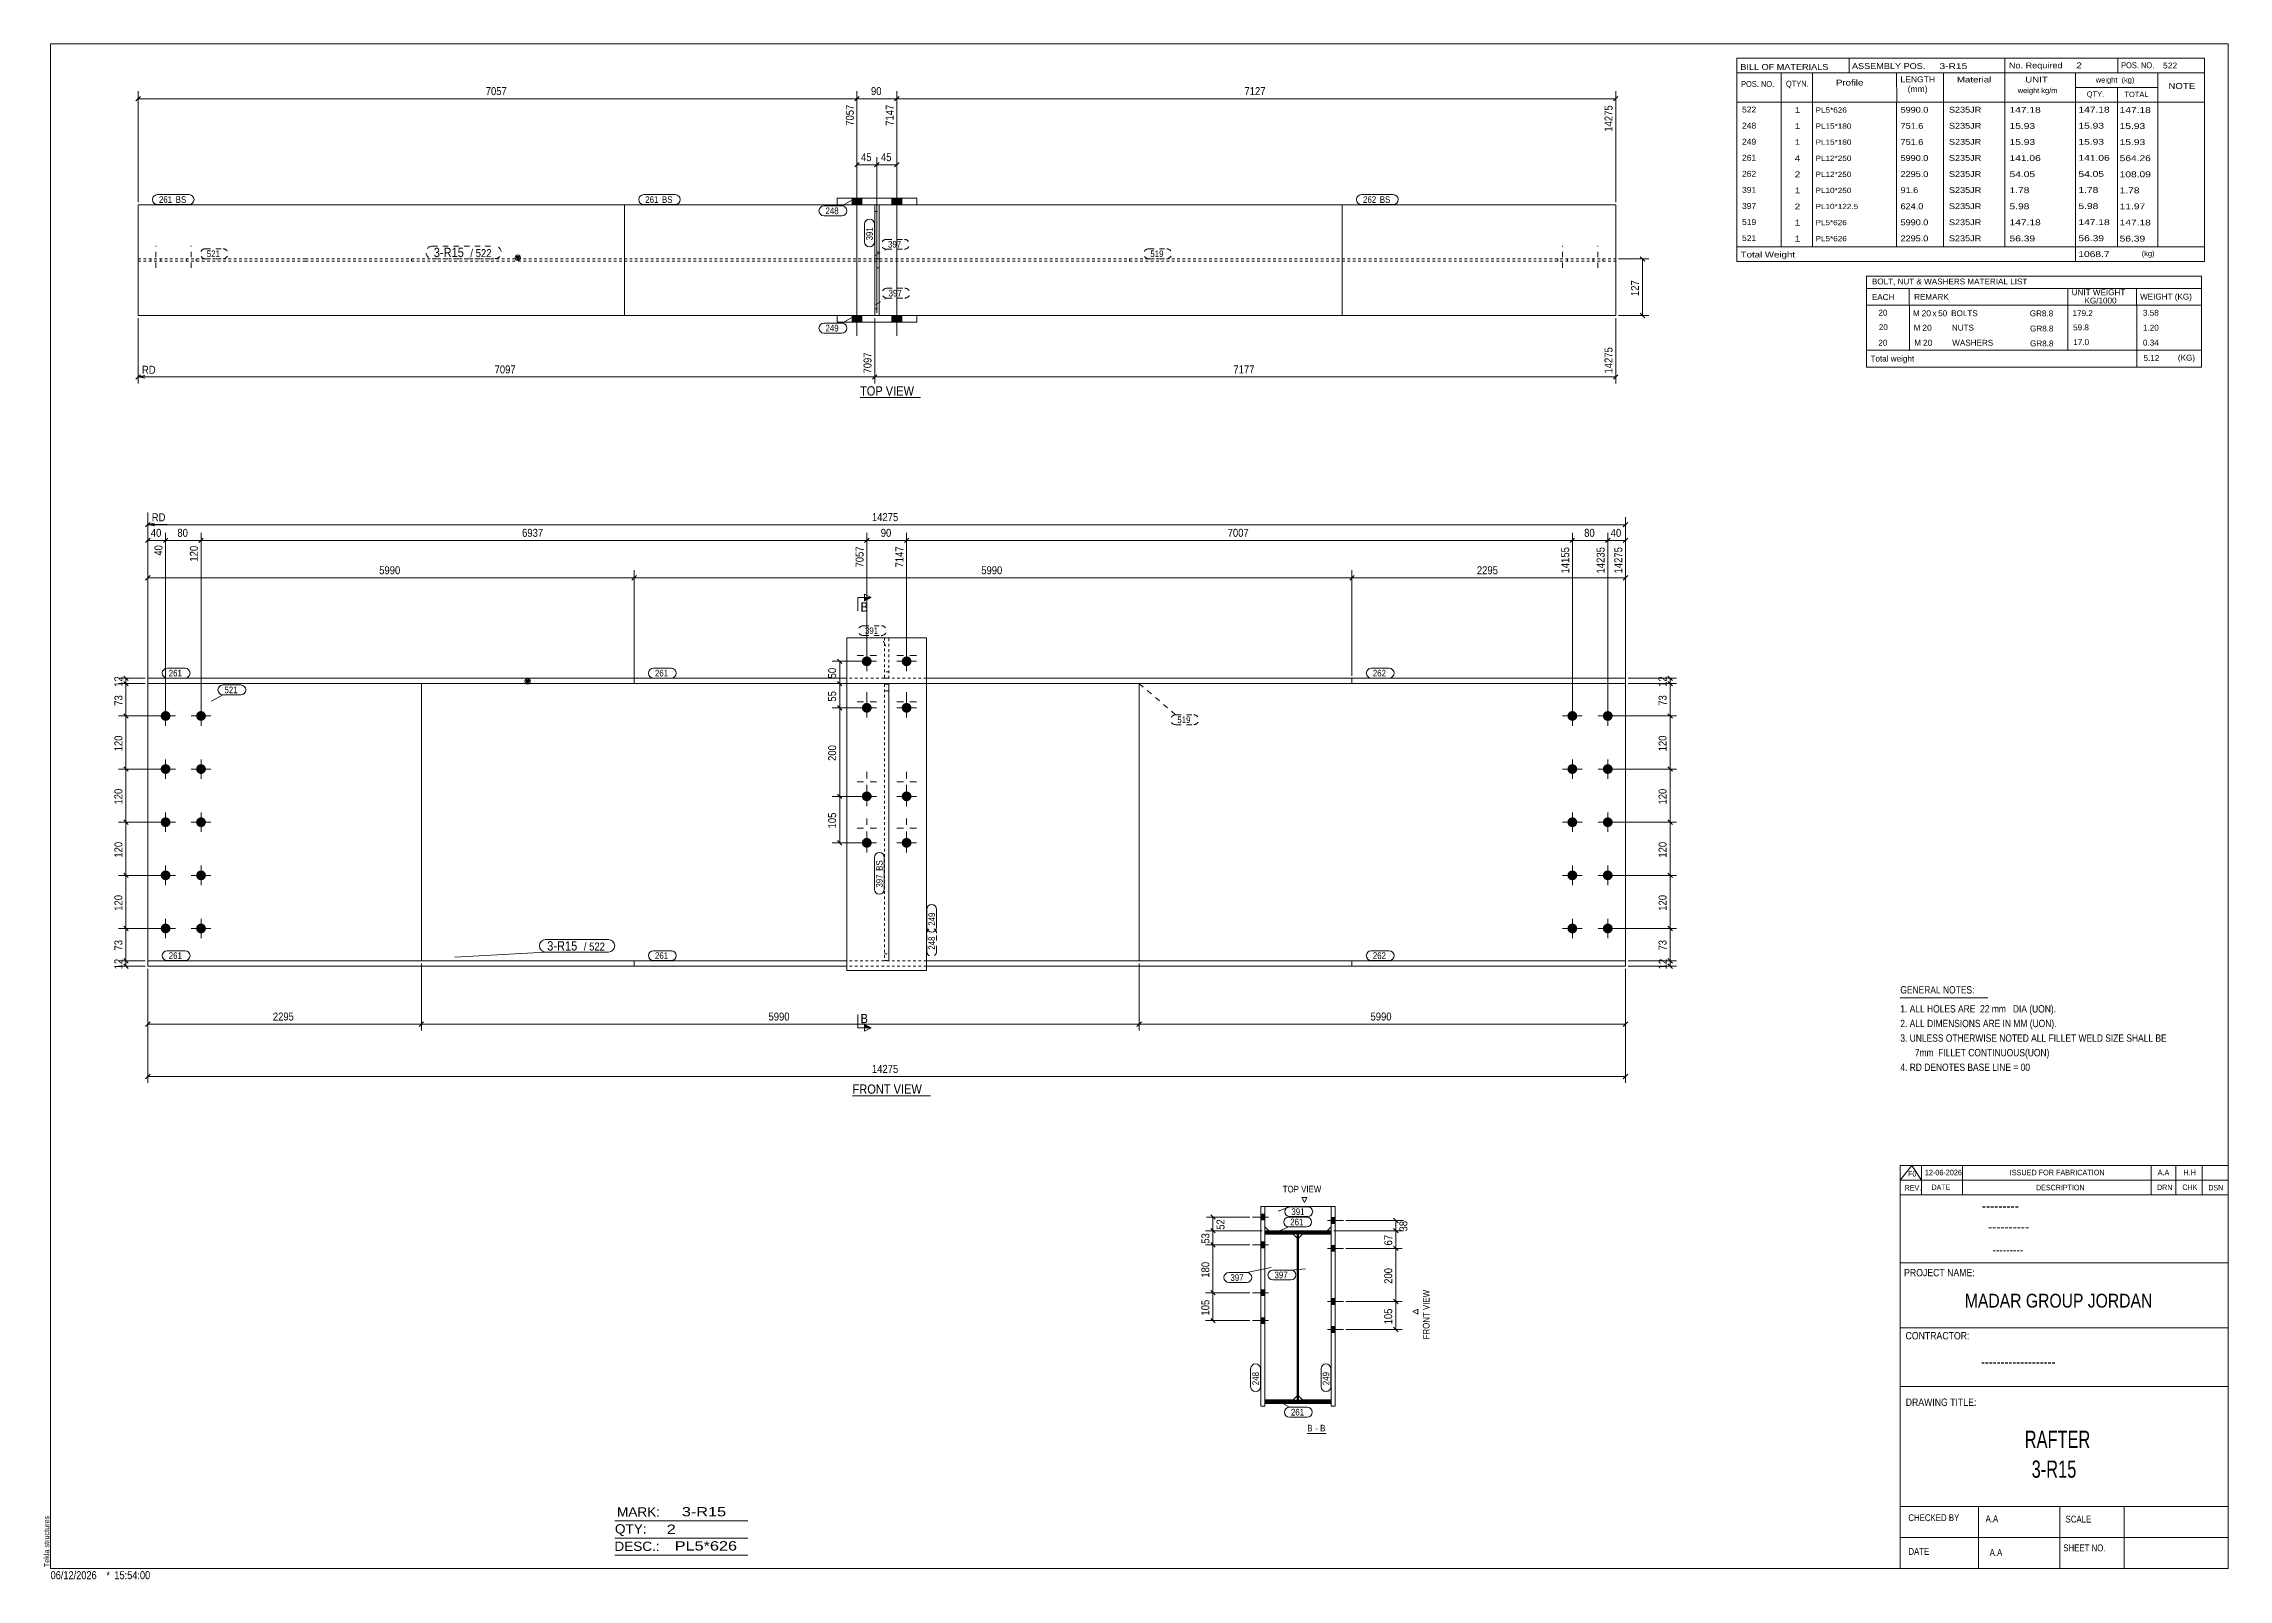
# Model space of a CAD drawing. Header units: millimetres. Extents: x 2 to 825, y 1 to 579.
import ezdxf

# ---------------------------------------------------------------- set-up
doc = ezdxf.new("R2010")
doc.units = ezdxf.units.MM
for name, pattern in [('XKITLINE00', [0]), ('XKITLINE01', [4, 1, -1, 1, -1]), ('XKITLINE02', [4, 2, -2])]:
    doc.linetypes.add(name, pattern=pattern)
for name, color, linetype, lineweight in [('Bolt', 3, 'Continuous', 0), ('Dimensions', 7, 'Continuous', 0), ('DrawingSheet', 5, 'Continuous', 0), ('OtherObjectType', 7, 'Continuous', 0), ('Part', 2, 'Continuous', 0), ('PartMark', 7, 'Continuous', 0), ('Section', 6, 'Continuous', 0)]:
    doc.layers.add(name, color=color, linetype=linetype, lineweight=lineweight)
doc.styles.add('@ARIAL_UNICODE_MS_BOLD', font='ARIAL.TTF')
doc.styles.add('ARIAL', font='ARIAL.TTF')
doc.styles.add('ARIAL_NARROW', font='ARIALN.TTF')
doc.styles.add('COMIC_SANS_MS_BOLD', font='COMICBD.TTF')
doc.styles.add('SWIS721_EX_BT', font='ARIAL.TTF')
doc.styles.add('SWISSE', font='ARIAL.TTF')

# ---------------------------------------------------------------- blocks, each defined once
blk = doc.blocks.new('*A1')
at = {"layer": 'Part', "color": 7, "linetype": 'XKITLINE00', "lineweight": 0}
for p, q in [((474.42, 130.54), (474.85, 130.97)), ((474.42, 130.47), (474.91, 130.96)), ((474.42, 130.41), (474.92, 130.9)), ((474.42, 130.34), (474.92, 130.84)), ((474.42, 130.27), (474.92, 130.77)), ((474.42, 130.21), (474.92, 130.71)), ((474.42, 130.14), (474.92, 130.64)), ((474.42, 130.07), (474.92, 130.57)), ((474.42, 130), (474.92, 130.5)), ((474.42, 129.94), (474.92, 130.44)), ((474.42, 129.87), (474.92, 130.37)), ((474.42, 129.8), (474.92, 130.3)), ((474.42, 129.73), (474.92, 130.23)), ((474.42, 129.67), (474.92, 130.17)), ((474.42, 129.6), (474.92, 130.1)), ((474.42, 129.53), (474.92, 130.03)), ((474.42, 129.46), (474.92, 129.96)), ((474.42, 129.4), (474.92, 129.9)), ((474.42, 129.33), (474.92, 129.83)), ((474.42, 129.26), (474.92, 129.76)), ((474.42, 129.2), (474.92, 129.7)), ((474.42, 129.13), (474.92, 129.63)), ((474.42, 129.06), (474.92, 129.56)), ((474.42, 128.99), (474.92, 129.49)), ((474.42, 128.93), (474.92, 129.43)), ((474.42, 128.86), (474.92, 129.36)), ((474.42, 128.79), (474.92, 129.29)), ((474.42, 128.72), (474.92, 129.22)), ((474.42, 128.66), (474.92, 129.16)), ((474.42, 128.59), (474.92, 129.09)), ((474.42, 128.52), (474.92, 129.02)), ((474.42, 128.45), (474.92, 128.95)), ((474.42, 128.39), (474.92, 128.89)), ((474.42, 128.32), (474.92, 128.82)), ((474.42, 128.25), (474.92, 128.75)), ((474.42, 128.18), (474.92, 128.68)), ((474.42, 128.12), (474.92, 128.62)), ((474.42, 128.05), (474.92, 128.55)), ((474.42, 127.98), (474.92, 128.48)), ((474.42, 127.92), (474.92, 128.42)), ((474.42, 127.85), (474.92, 128.35)), ((474.42, 127.78), (474.92, 128.28)), ((474.42, 127.71), (474.92, 128.21)), ((474.42, 127.65), (474.92, 128.15)), ((474.42, 127.58), (474.92, 128.08)), ((474.42, 127.51), (474.92, 128.01)), ((474.42, 127.44), (474.92, 127.94)), ((474.42, 127.38), (474.92, 127.88)), ((474.42, 127.31), (474.92, 127.81)), ((474.42, 127.24), (474.92, 127.74)), ((474.42, 127.17), (474.92, 127.67)), ((474.42, 127.11), (474.92, 127.61)), ((474.42, 127.04), (474.92, 127.54)), ((474.42, 126.97), (474.92, 127.47)), ((474.42, 126.91), (474.92, 127.41)), ((474.42, 126.84), (474.92, 127.34)), ((474.42, 126.77), (474.92, 127.27)), ((474.42, 126.7), (474.92, 127.2)), ((474.42, 126.64), (474.92, 127.14)), ((474.42, 126.57), (474.92, 127.07)), ((474.42, 126.5), (474.92, 127)), ((474.42, 126.43), (474.92, 126.93)), ((474.42, 126.37), (474.92, 126.87)), ((474.42, 126.3), (474.92, 126.8)), ((474.42, 126.23), (474.92, 126.73)), ((474.42, 126.16), (474.92, 126.66)), ((474.42, 126.1), (474.92, 126.6)), ((474.42, 126.03), (474.92, 126.53)), ((474.42, 125.96), (474.92, 126.46)), ((474.42, 125.89), (474.92, 126.39)), ((474.42, 125.83), (474.92, 126.33)), ((474.42, 125.76), (474.92, 126.26)), ((474.42, 125.69), (474.92, 126.19)), ((474.42, 125.63), (474.92, 126.13)), ((474.42, 125.56), (474.92, 126.06)), ((474.42, 125.49), (474.92, 125.99)), ((474.42, 125.42), (474.92, 125.92)), ((474.42, 125.36), (474.92, 125.86)), ((474.42, 125.29), (474.92, 125.79)), ((474.42, 125.22), (474.92, 125.72)), ((474.42, 125.15), (474.92, 125.65)), ((474.42, 125.09), (474.92, 125.59)), ((474.42, 125.02), (474.92, 125.52)), ((474.42, 124.95), (474.92, 125.45)), ((474.42, 124.88), (474.92, 125.38)), ((474.42, 124.82), (474.92, 125.32)), ((474.42, 124.75), (474.92, 125.25)), ((474.42, 124.68), (474.92, 125.18)), ((474.42, 124.62), (474.92, 125.12)), ((474.42, 124.55), (474.92, 125.05)), ((474.42, 124.48), (474.92, 124.98)), ((474.42, 124.41), (474.92, 124.91)), ((474.42, 124.35), (474.92, 124.85)), ((474.42, 124.28), (474.92, 124.78)), ((474.42, 124.21), (474.92, 124.71)), ((474.42, 124.14), (474.92, 124.64)), ((474.42, 124.08), (474.92, 124.58)), ((474.42, 124.01), (474.92, 124.51)), ((474.42, 123.94), (474.92, 124.44)), ((474.42, 123.87), (474.92, 124.37)), ((474.42, 123.81), (474.92, 124.31)), ((474.42, 123.74), (474.92, 124.24)), ((474.42, 123.67), (474.92, 124.17)), ((474.42, 123.61), (474.92, 124.11)), ((474.42, 123.54), (474.92, 124.04)), ((474.42, 123.47), (474.92, 123.97)), ((474.42, 123.4), (474.92, 123.9)), ((474.42, 123.34), (474.92, 123.84)), ((474.42, 123.27), (474.92, 123.77)), ((474.42, 123.2), (474.92, 123.7)), ((474.42, 123.13), (474.92, 123.63)), ((474.42, 123.07), (474.92, 123.57)), ((474.42, 123), (474.92, 123.5)), ((474.42, 122.93), (474.92, 123.43)), ((474.43, 130.61), (474.79, 130.98)), ((474.44, 130.7), (474.72, 130.98)), ((474.49, 130.81), (474.65, 130.98)), ((474.42, 122.86), (474.92, 123.36)), ((474.42, 122.8), (474.92, 123.3)), ((474.42, 122.73), (474.92, 123.23)), ((474.42, 122.66), (474.92, 123.16)), ((474.42, 122.59), (474.92, 123.09)), ((474.42, 122.53), (474.92, 123.03)), ((474.42, 122.46), (474.92, 122.96)), ((474.42, 122.39), (474.92, 122.89)), ((474.42, 122.33), (474.92, 122.83)), ((474.42, 122.26), (474.92, 122.76)), ((474.42, 122.19), (474.92, 122.69)), ((474.42, 122.12), (474.92, 122.62)), ((474.42, 122.06), (474.92, 122.56)), ((474.42, 121.99), (474.92, 122.49)), ((474.42, 121.92), (474.92, 122.42)), ((474.42, 121.85), (474.92, 122.35)), ((474.42, 121.79), (474.92, 122.29)), ((474.42, 121.72), (474.92, 122.22)), ((474.42, 121.65), (474.92, 122.15)), ((474.42, 121.58), (474.92, 122.08)), ((474.42, 121.52), (474.92, 122.02)), ((474.42, 121.45), (474.92, 121.95)), ((474.42, 121.38), (474.92, 121.88)), ((474.42, 121.32), (474.92, 121.82)), ((474.42, 121.25), (474.92, 121.75)), ((474.42, 121.18), (474.92, 121.68)), ((474.42, 121.11), (474.92, 121.61)), ((474.42, 121.05), (474.92, 121.55)), ((474.42, 120.98), (474.92, 121.48)), ((474.42, 120.91), (474.92, 121.41)), ((474.42, 120.84), (474.92, 121.34)), ((474.42, 120.78), (474.92, 121.28)), ((474.42, 120.71), (474.92, 121.21)), ((474.42, 120.64), (474.92, 121.14)), ((474.42, 120.57), (474.92, 121.07)), ((474.42, 120.51), (474.92, 121.01)), ((474.42, 120.44), (474.92, 120.94)), ((474.42, 120.37), (474.92, 120.87)), ((474.42, 120.3), (474.92, 120.8)), ((474.42, 120.24), (474.92, 120.74)), ((474.42, 120.17), (474.92, 120.67)), ((474.42, 120.1), (474.92, 120.6)), ((474.42, 120.04), (474.92, 120.54)), ((474.42, 119.97), (474.92, 120.47)), ((474.42, 119.9), (474.92, 120.4)), ((474.42, 119.83), (474.92, 120.33)), ((474.42, 119.77), (474.92, 120.27)), ((474.42, 119.7), (474.92, 120.2)), ((474.42, 119.63), (474.92, 120.13)), ((474.42, 119.56), (474.92, 120.06)), ((474.42, 119.5), (474.92, 120)), ((474.42, 119.43), (474.92, 119.93)), ((474.42, 119.36), (474.92, 119.86)), ((474.42, 119.29), (474.92, 119.79)), ((474.42, 119.23), (474.92, 119.73)), ((474.42, 119.16), (474.92, 119.66)), ((474.42, 119.09), (474.92, 119.59)), ((474.42, 119.03), (474.92, 119.53)), ((474.42, 118.96), (474.92, 119.46)), ((474.42, 118.89), (474.92, 119.39)), ((474.42, 118.82), (474.92, 119.32)), ((474.42, 118.76), (474.92, 119.26)), ((474.42, 118.69), (474.92, 119.19)), ((474.42, 118.62), (474.92, 119.12)), ((474.42, 118.55), (474.92, 119.05)), ((474.42, 118.49), (474.92, 118.99)), ((474.42, 118.42), (474.92, 118.92)), ((474.42, 118.35), (474.92, 118.85)), ((474.42, 118.28), (474.92, 118.78)), ((474.42, 118.22), (474.92, 118.72)), ((474.42, 118.15), (474.92, 118.65)), ((474.42, 118.08), (474.92, 118.58)), ((474.42, 118.01), (474.92, 118.51)), ((474.42, 117.95), (474.92, 118.45)), ((474.42, 117.88), (474.92, 118.38)), ((474.42, 117.81), (474.92, 118.31)), ((474.42, 117.75), (474.92, 118.25)), ((474.42, 117.68), (474.92, 118.18)), ((474.42, 117.61), (474.92, 118.11)), ((474.42, 117.54), (474.92, 118.04)), ((474.42, 117.48), (474.92, 117.98)), ((474.42, 117.41), (474.92, 117.91)), ((474.42, 117.34), (474.92, 117.84)), ((474.42, 117.27), (474.92, 117.77)), ((474.42, 117.21), (474.92, 117.71)), ((474.42, 117.14), (474.92, 117.64)), ((474.42, 117.07), (474.92, 117.57)), ((474.42, 117), (474.92, 117.5)), ((474.42, 116.94), (474.92, 117.44)), ((474.42, 116.87), (474.92, 117.37)), ((474.42, 116.8), (474.92, 117.3)), ((474.42, 116.74), (474.92, 117.24)), ((474.42, 116.67), (474.92, 117.17)), ((474.42, 116.6), (474.92, 117.1)), ((474.42, 116.53), (474.92, 117.03)), ((474.42, 116.47), (474.92, 116.97)), ((474.42, 116.4), (474.92, 116.9)), ((474.42, 116.33), (474.92, 116.83)), ((474.42, 116.26), (474.92, 116.76)), ((474.42, 116.2), (474.92, 116.7)), ((474.42, 116.13), (474.92, 116.63)), ((474.42, 116.06), (474.92, 116.56)), ((474.42, 115.99), (474.92, 116.49)), ((474.42, 115.93), (474.92, 116.43)), ((474.42, 115.86), (474.92, 116.36)), ((474.42, 115.79), (474.92, 116.29)), ((474.42, 115.72), (474.92, 116.22)), ((474.42, 115.66), (474.92, 116.16)), ((474.42, 115.59), (474.92, 116.09)), ((474.42, 115.52), (474.92, 116.02)), ((474.42, 115.46), (474.92, 115.96)), ((474.42, 115.39), (474.92, 115.89)), ((474.42, 115.32), (474.92, 115.82)), ((474.42, 115.25), (474.92, 115.75)), ((474.42, 115.19), (474.92, 115.69)), ((474.42, 115.12), (474.92, 115.62)), ((474.42, 115.05), (474.92, 115.55)), ((474.42, 114.98), (474.92, 115.48)), ((474.42, 114.92), (474.92, 115.42)), ((474.42, 114.85), (474.92, 115.35)), ((474.42, 114.78), (474.92, 115.28)), ((474.42, 114.71), (474.92, 115.21)), ((474.42, 114.65), (474.92, 115.15)), ((474.42, 114.58), (474.92, 115.08)), ((474.42, 114.51), (474.92, 115.01)), ((474.42, 114.45), (474.92, 114.95)), ((474.42, 114.38), (474.92, 114.88)), ((474.42, 114.31), (474.92, 114.81)), ((474.42, 114.24), (474.92, 114.74)), ((474.42, 114.18), (474.92, 114.68)), ((474.42, 114.11), (474.92, 114.61)), ((474.42, 114.04), (474.92, 114.54)), ((474.42, 113.97), (474.92, 114.47)), ((474.42, 113.91), (474.92, 114.41)), ((474.42, 113.84), (474.92, 114.34)), ((474.42, 113.77), (474.92, 114.27)), ((474.42, 113.7), (474.92, 114.2)), ((474.42, 113.64), (474.92, 114.14)), ((474.42, 113.57), (474.92, 114.07)), ((474.42, 113.5), (474.92, 114)), ((474.42, 113.43), (474.92, 113.93)), ((474.42, 113.37), (474.92, 113.87)), ((474.42, 113.3), (474.92, 113.8)), ((474.42, 113.23), (474.92, 113.73)), ((474.42, 113.17), (474.92, 113.67)), ((474.42, 113.1), (474.92, 113.6)), ((474.42, 113.03), (474.92, 113.53)), ((474.42, 112.96), (474.92, 113.46)), ((474.42, 112.9), (474.92, 113.4)), ((474.42, 112.83), (474.92, 113.33)), ((474.42, 112.76), (474.92, 113.26)), ((474.42, 112.69), (474.92, 113.19)), ((474.42, 112.63), (474.92, 113.13)), ((474.42, 112.56), (474.92, 113.06)), ((474.42, 112.49), (474.92, 112.99)), ((474.42, 112.42), (474.92, 112.92)), ((474.42, 112.36), (474.92, 112.86)), ((474.42, 112.29), (474.92, 112.79)), ((474.42, 112.22), (474.92, 112.72)), ((474.42, 112.16), (474.92, 112.66)), ((474.42, 112.09), (474.92, 112.59)), ((474.42, 112.02), (474.92, 112.52)), ((474.42, 111.95), (474.92, 112.45)), ((474.42, 111.89), (474.92, 112.39)), ((474.42, 111.82), (474.92, 112.32)), ((474.42, 111.75), (474.92, 112.25)), ((474.42, 111.68), (474.92, 112.18)), ((474.42, 111.62), (474.92, 112.12)), ((474.42, 111.55), (474.92, 112.05)), ((474.42, 111.48), (474.92, 111.98)), ((474.42, 111.41), (474.92, 111.91)), ((474.42, 111.35), (474.92, 111.85)), ((474.42, 111.28), (474.92, 111.78)), ((474.42, 111.21), (474.92, 111.71)), ((474.42, 111.14), (474.92, 111.64)), ((474.42, 111.08), (474.92, 111.58)), ((474.42, 111.01), (474.92, 111.51)), ((474.42, 110.94), (474.92, 111.44)), ((474.42, 110.88), (474.92, 111.38)), ((474.42, 110.81), (474.92, 111.31)), ((474.42, 110.74), (474.45, 110.77)), ((474.42, 110.67), (474.49, 110.74)), ((474.42, 110.61), (474.52, 110.7)), ((474.42, 110.54), (474.55, 110.67)), ((474.42, 110.47), (474.59, 110.64)), ((474.42, 110.4), (474.62, 110.6)), ((474.42, 110.34), (474.66, 110.57)), ((474.42, 110.27), (474.69, 110.54)), ((474.42, 110.2), (474.72, 110.5)), ((474.42, 110.13), (474.76, 110.47)), ((474.42, 110.07), (474.79, 110.44)), ((474.42, 110), (474.82, 110.4)), ((474.42, 109.93), (474.86, 110.37)), ((474.42, 109.87), (474.89, 110.33)), ((474.42, 109.8), (474.92, 110.3)), ((474.42, 109.73), (474.92, 110.23)), ((474.42, 109.66), (474.92, 110.16)), ((474.42, 109.6), (474.92, 110.1)), ((474.42, 109.53), (474.92, 110.03)), ((474.42, 109.46), (474.92, 109.96)), ((474.42, 109.39), (474.92, 109.89)), ((474.42, 109.33), (474.92, 109.83)), ((474.42, 109.26), (474.92, 109.76)), ((474.42, 109.19), (474.92, 109.69)), ((474.42, 109.12), (474.92, 109.62)), ((474.42, 109.06), (474.92, 109.56)), ((474.42, 108.99), (474.92, 109.49)), ((474.42, 108.92), (474.92, 109.42)), ((474.42, 108.85), (474.92, 109.35)), ((474.42, 108.79), (474.92, 109.29)), ((474.42, 108.72), (474.92, 109.22)), ((474.42, 108.65), (474.92, 109.15)), ((474.42, 108.59), (474.92, 109.09)), ((474.42, 108.52), (474.92, 109.02)), ((474.42, 108.45), (474.92, 108.95)), ((474.42, 108.38), (474.92, 108.88)), ((474.42, 108.32), (474.92, 108.82)), ((474.42, 108.25), (474.92, 108.75)), ((474.42, 108.18), (474.92, 108.68)), ((474.42, 108.11), (474.92, 108.61)), ((474.42, 108.05), (474.92, 108.55)), ((474.42, 107.98), (474.92, 108.48)), ((474.42, 107.91), (474.92, 108.41)), ((474.42, 107.84), (474.92, 108.34)), ((474.42, 107.78), (474.92, 108.28)), ((474.42, 107.71), (474.92, 108.21)), ((474.42, 107.64), (474.92, 108.14)), ((474.42, 107.58), (474.92, 108.08)), ((474.42, 107.51), (474.92, 108.01)), ((474.42, 107.44), (474.92, 107.94)), ((474.42, 107.37), (474.92, 107.87)), ((474.42, 107.31), (474.92, 107.81)), ((474.42, 107.24), (474.92, 107.74)), ((474.42, 107.17), (474.92, 107.67)), ((474.42, 107.1), (474.92, 107.6)), ((474.42, 107.04), (474.92, 107.54)), ((474.42, 106.97), (474.92, 107.47)), ((474.42, 106.9), (474.92, 107.4)), ((474.42, 106.83), (474.92, 107.33)), ((474.42, 106.77), (474.92, 107.27)), ((474.42, 106.7), (474.92, 107.2)), ((474.42, 106.63), (474.92, 107.13)), ((474.42, 106.56), (474.92, 107.06)), ((474.42, 106.5), (474.92, 107)), ((474.45, 110.77), (474.92, 111.24)), ((474.49, 110.74), (474.92, 111.17)), ((474.52, 110.7), (474.92, 111.11)), ((474.55, 110.67), (474.92, 111.04)), ((474.59, 110.64), (474.92, 110.97)), ((474.62, 110.6), (474.92, 110.9)), ((474.66, 110.57), (474.92, 110.84)), ((474.69, 110.54), (474.92, 110.77)), ((474.72, 110.5), (474.92, 110.7)), ((474.76, 110.47), (474.92, 110.63)), ((474.79, 110.44), (474.92, 110.57)), ((474.82, 110.4), (474.92, 110.5)), ((474.86, 110.37), (474.92, 110.43)), ((474.89, 110.33), (474.92, 110.37)), ((474.42, 106.43), (474.92, 106.93)), ((474.42, 106.36), (474.92, 106.86)), ((474.42, 106.3), (474.92, 106.8)), ((474.42, 106.23), (474.92, 106.73)), ((474.42, 106.16), (474.92, 106.66)), ((474.42, 106.09), (474.92, 106.59)), ((474.42, 106.03), (474.92, 106.53)), ((474.42, 105.96), (474.92, 106.46)), ((474.42, 105.89), (474.92, 106.39)), ((474.42, 105.82), (474.92, 106.32)), ((474.42, 105.76), (474.92, 106.26)), ((474.42, 105.69), (474.92, 106.19)), ((474.42, 105.62), (474.92, 106.12)), ((474.42, 105.55), (474.92, 106.05)), ((474.42, 105.49), (474.92, 105.99)), ((474.42, 105.42), (474.92, 105.92)), ((474.42, 105.35), (474.92, 105.85)), ((474.42, 105.29), (474.92, 105.79)), ((474.42, 105.22), (474.92, 105.72)), ((474.42, 105.15), (474.92, 105.65)), ((474.42, 105.08), (474.92, 105.58)), ((474.42, 105.02), (474.92, 105.52)), ((474.42, 104.95), (474.92, 105.45)), ((474.42, 104.88), (474.92, 105.38)), ((474.42, 104.81), (474.92, 105.31)), ((474.42, 104.75), (474.92, 105.25)), ((474.42, 104.68), (474.92, 105.18)), ((474.42, 104.61), (474.92, 105.11)), ((474.42, 104.54), (474.92, 105.04)), ((474.42, 104.48), (474.92, 104.98)), ((474.42, 104.41), (474.92, 104.91)), ((474.42, 104.34), (474.92, 104.84)), ((474.42, 104.28), (474.92, 104.78)), ((474.42, 104.21), (474.92, 104.71)), ((474.42, 104.14), (474.92, 104.64)), ((474.42, 104.07), (474.92, 104.57)), ((474.42, 104.01), (474.92, 104.51)), ((474.42, 103.94), (474.92, 104.44)), ((474.42, 103.87), (474.92, 104.37)), ((474.42, 103.8), (474.92, 104.3)), ((474.42, 103.74), (474.92, 104.24)), ((474.42, 103.67), (474.92, 104.17)), ((474.42, 103.6), (474.92, 104.1)), ((474.42, 103.53), (474.92, 104.03)), ((474.42, 103.47), (474.92, 103.97)), ((474.42, 103.4), (474.92, 103.9)), ((474.42, 103.33), (474.92, 103.83)), ((474.42, 103.26), (474.92, 103.76)), ((474.42, 103.2), (474.92, 103.7)), ((474.42, 103.13), (474.92, 103.63)), ((474.42, 103.06), (474.92, 103.56)), ((474.42, 103), (474.92, 103.5)), ((474.42, 102.93), (474.92, 103.43)), ((474.42, 102.86), (474.92, 103.36)), ((474.42, 102.79), (474.92, 103.29)), ((474.42, 102.73), (474.92, 103.23)), ((474.42, 102.66), (474.92, 103.16)), ((474.42, 102.59), (474.92, 103.09)), ((474.42, 102.52), (474.92, 103.02)), ((474.42, 102.46), (474.92, 102.96)), ((474.42, 102.39), (474.92, 102.89)), ((474.42, 102.32), (474.92, 102.82)), ((474.42, 102.25), (474.92, 102.75)), ((474.42, 102.19), (474.92, 102.69)), ((474.42, 102.12), (474.92, 102.62)), ((474.42, 102.05), (474.92, 102.55)), ((474.42, 101.99), (474.92, 102.49)), ((474.42, 101.92), (474.92, 102.42)), ((474.42, 101.85), (474.92, 102.35)), ((474.42, 101.78), (474.92, 102.28)), ((474.42, 101.72), (474.92, 102.22)), ((474.42, 101.65), (474.92, 102.15)), ((474.42, 101.58), (474.92, 102.08)), ((474.42, 101.51), (474.92, 102.01)), ((474.42, 101.45), (474.92, 101.95)), ((474.42, 101.38), (474.92, 101.88)), ((474.42, 101.31), (474.92, 101.81)), ((474.42, 101.24), (474.92, 101.74)), ((474.42, 101.18), (474.92, 101.68)), ((474.42, 101.11), (474.92, 101.61)), ((474.42, 101.04), (474.92, 101.54)), ((474.42, 100.97), (474.92, 101.47)), ((474.42, 100.91), (474.92, 101.41)), ((474.42, 100.84), (474.92, 101.34)), ((474.42, 100.77), (474.92, 101.27)), ((474.42, 100.71), (474.92, 101.21)), ((474.42, 100.64), (474.92, 101.14)), ((474.42, 100.57), (474.92, 101.07)), ((474.42, 100.5), (474.92, 101)), ((474.42, 100.44), (474.92, 100.94)), ((474.42, 100.37), (474.92, 100.87)), ((474.42, 100.3), (474.92, 100.8)), ((474.42, 100.23), (474.92, 100.73)), ((474.42, 100.17), (474.92, 100.67)), ((474.42, 100.1), (474.92, 100.6)), ((474.42, 100.03), (474.92, 100.53)), ((474.42, 99.96), (474.92, 100.46)), ((474.42, 99.9), (474.92, 100.4)), ((474.42, 99.83), (474.92, 100.33)), ((474.42, 99.76), (474.92, 100.26)), ((474.42, 99.7), (474.92, 100.2)), ((474.42, 99.63), (474.92, 100.13)), ((474.42, 99.56), (474.92, 100.06)), ((474.42, 99.49), (474.92, 99.99)), ((474.42, 99.43), (474.92, 99.93)), ((474.42, 99.36), (474.92, 99.86)), ((474.42, 99.29), (474.92, 99.79)), ((474.42, 99.22), (474.92, 99.72)), ((474.42, 99.16), (474.92, 99.66)), ((474.42, 99.09), (474.92, 99.59)), ((474.42, 99.02), (474.92, 99.52)), ((474.42, 98.95), (474.92, 99.45)), ((474.42, 98.89), (474.92, 99.39)), ((474.42, 98.82), (474.92, 99.32)), ((474.42, 98.75), (474.92, 99.25)), ((474.42, 98.68), (474.92, 99.18)), ((474.42, 98.62), (474.92, 99.12)), ((474.42, 98.55), (474.92, 99.05)), ((474.42, 98.48), (474.92, 98.98)), ((474.42, 98.42), (474.92, 98.92)), ((474.42, 98.35), (474.92, 98.85)), ((474.42, 98.28), (474.92, 98.78)), ((474.42, 98.21), (474.92, 98.71)), ((474.42, 98.15), (474.92, 98.65)), ((474.42, 98.08), (474.92, 98.58)), ((474.42, 98.01), (474.92, 98.51)), ((474.42, 97.94), (474.92, 98.44)), ((474.42, 97.88), (474.92, 98.38)), ((474.42, 97.81), (474.92, 98.31)), ((474.42, 97.74), (474.92, 98.24)), ((474.42, 97.67), (474.92, 98.17)), ((474.42, 97.61), (474.92, 98.11)), ((474.42, 97.54), (474.92, 98.04)), ((474.42, 97.47), (474.92, 97.97)), ((474.42, 97.41), (474.92, 97.91)), ((474.42, 97.34), (474.92, 97.84)), ((474.42, 97.27), (474.92, 97.77)), ((474.42, 97.2), (474.92, 97.7)), ((474.42, 97.14), (474.92, 97.64)), ((474.42, 97.07), (474.92, 97.57)), ((474.42, 97), (474.92, 97.5)), ((474.42, 96.93), (474.92, 97.43)), ((474.42, 96.87), (474.92, 97.37)), ((474.42, 96.8), (474.92, 97.3)), ((474.42, 96.73), (474.92, 97.23)), ((474.42, 96.66), (474.92, 97.16)), ((474.42, 96.6), (474.92, 97.1)), ((474.42, 96.53), (474.92, 97.03)), ((474.42, 96.46), (474.92, 96.96)), ((474.42, 96.39), (474.92, 96.89)), ((474.42, 96.33), (474.92, 96.83)), ((474.42, 96.26), (474.92, 96.76)), ((474.42, 96.19), (474.92, 96.69)), ((474.42, 96.13), (474.92, 96.63)), ((474.42, 96.06), (474.92, 96.56)), ((474.42, 95.99), (474.92, 96.49)), ((474.42, 95.92), (474.92, 96.42)), ((474.42, 95.86), (474.92, 96.36)), ((474.42, 95.79), (474.92, 96.29)), ((474.42, 95.72), (474.92, 96.22)), ((474.42, 95.65), (474.92, 96.15)), ((474.42, 95.59), (474.92, 96.09)), ((474.42, 95.52), (474.92, 96.02)), ((474.42, 95.45), (474.92, 95.95)), ((474.42, 95.38), (474.92, 95.88)), ((474.42, 95.32), (474.92, 95.82)), ((474.42, 95.25), (474.92, 95.75)), ((474.42, 95.18), (474.92, 95.68)), ((474.42, 95.12), (474.92, 95.62)), ((474.42, 95.05), (474.92, 95.55)), ((474.42, 94.98), (474.92, 95.48)), ((474.42, 94.91), (474.92, 95.41)), ((474.42, 94.85), (474.92, 95.35)), ((474.42, 94.78), (474.92, 95.28)), ((474.42, 94.71), (474.92, 95.21)), ((474.42, 94.64), (474.92, 95.14)), ((474.42, 94.58), (474.92, 95.08)), ((474.42, 94.51), (474.92, 95.01)), ((474.42, 94.44), (474.92, 94.94)), ((474.42, 94.37), (474.92, 94.87)), ((474.42, 94.31), (474.92, 94.81)), ((474.42, 94.24), (474.92, 94.74)), ((474.42, 94.17), (474.92, 94.67)), ((474.42, 94.1), (474.92, 94.6)), ((474.42, 94.04), (474.92, 94.54)), ((474.42, 93.97), (474.92, 94.47)), ((474.42, 93.9), (474.92, 94.4)), ((474.42, 93.84), (474.92, 94.34)), ((474.42, 93.77), (474.92, 94.27)), ((474.42, 93.7), (474.92, 94.2)), ((474.42, 93.63), (474.92, 94.13)), ((474.42, 93.57), (474.92, 94.07)), ((474.42, 93.5), (474.92, 94)), ((474.42, 93.43), (474.92, 93.93)), ((474.42, 93.36), (474.92, 93.86)), ((474.42, 93.3), (474.92, 93.8)), ((474.42, 93.23), (474.92, 93.73)), ((474.42, 93.16), (474.92, 93.66)), ((474.42, 93.09), (474.92, 93.59)), ((474.42, 93.03), (474.92, 93.53)), ((474.42, 92.96), (474.92, 93.46)), ((474.42, 92.89), (474.92, 93.39)), ((474.42, 92.83), (474.92, 93.33)), ((474.42, 92.76), (474.92, 93.26)), ((474.42, 92.69), (474.92, 93.19)), ((474.42, 92.62), (474.92, 93.12)), ((474.42, 92.56), (474.92, 93.06)), ((474.42, 92.49), (474.92, 92.99)), ((474.42, 92.42), (474.92, 92.92)), ((474.42, 92.35), (474.92, 92.85)), ((474.42, 92.29), (474.92, 92.79)), ((474.42, 92.22), (474.92, 92.72)), ((474.42, 92.15), (474.92, 92.65)), ((474.42, 92.08), (474.92, 92.58)), ((474.42, 92.02), (474.92, 92.52)), ((474.42, 91.95), (474.92, 92.45)), ((474.42, 91.88), (474.92, 92.38)), ((474.42, 91.81), (474.92, 92.31)), ((474.42, 91.75), (474.92, 92.25)), ((474.42, 91.68), (474.92, 92.18)), ((474.42, 91.61), (474.92, 92.11)), ((474.42, 91.55), (474.92, 92.05)), ((474.42, 91.48), (474.92, 91.98)), ((474.42, 91.41), (474.92, 91.91)), ((474.42, 91.34), (474.92, 91.84)), ((474.42, 91.28), (474.92, 91.78)), ((474.42, 91.21), (474.92, 91.71)), ((474.42, 91.14), (474.92, 91.64)), ((474.42, 91.07), (474.92, 91.57)), ((474.42, 91.01), (474.92, 91.51)), ((474.42, 90.94), (474.92, 91.44)), ((474.42, 90.87), (474.92, 91.37)), ((474.42, 90.8), (474.92, 91.3)), ((474.42, 90.74), (474.92, 91.24)), ((474.42, 90.67), (474.92, 91.17)), ((474.42, 90.6), (474.92, 91.1)), ((474.42, 90.54), (474.92, 91.04)), ((474.42, 90.47), (474.92, 90.97)), ((474.42, 90.4), (474.92, 90.9)), ((474.42, 90.33), (474.92, 90.83)), ((474.42, 90.27), (474.92, 90.77)), ((474.42, 90.2), (474.92, 90.7)), ((474.42, 90.13), (474.92, 90.63)), ((474.42, 90.06), (474.92, 90.56)), ((474.42, 90), (474.92, 90.5)), ((474.42, 89.93), (474.92, 90.43)), ((474.42, 89.86), (474.92, 90.36)), ((474.42, 89.79), (474.92, 90.29)), ((474.42, 89.73), (474.92, 90.23)), ((474.42, 89.66), (474.92, 90.16)), ((474.42, 89.59), (474.92, 90.09)), ((474.42, 89.52), (474.46, 89.56)), ((474.42, 89.46), (474.49, 89.52)), ((474.42, 89.39), (474.52, 89.49)), ((474.42, 89.32), (474.56, 89.46)), ((474.42, 89.26), (474.59, 89.42)), ((474.42, 89.19), (474.62, 89.39)), ((474.42, 89.12), (474.66, 89.36)), ((474.42, 89.05), (474.69, 89.32)), ((474.42, 88.99), (474.72, 89.29)), ((474.42, 88.92), (474.76, 89.25)), ((474.42, 88.85), (474.79, 89.22)), ((474.42, 88.78), (474.83, 89.19)), ((474.42, 88.72), (474.86, 89.15)), ((474.42, 88.65), (474.89, 89.12)), ((474.42, 88.58), (474.92, 89.08)), ((474.42, 88.51), (474.92, 89.01)), ((474.42, 88.45), (474.92, 88.95)), ((474.42, 88.38), (474.92, 88.88)), ((474.42, 88.31), (474.92, 88.81)), ((474.42, 88.25), (474.92, 88.75)), ((474.42, 88.18), (474.92, 88.68)), ((474.42, 88.11), (474.92, 88.61)), ((474.42, 88.04), (474.92, 88.54)), ((474.42, 87.98), (474.92, 88.48)), ((474.42, 87.91), (474.92, 88.41)), ((474.42, 87.84), (474.92, 88.34)), ((474.42, 87.77), (474.92, 88.27)), ((474.42, 87.71), (474.92, 88.21)), ((474.42, 87.64), (474.92, 88.14)), ((474.42, 87.57), (474.92, 88.07)), ((474.42, 87.5), (474.92, 88)), ((474.42, 87.44), (474.92, 87.94)), ((474.42, 87.37), (474.92, 87.87)), ((474.42, 87.3), (474.92, 87.8)), ((474.42, 87.23), (474.92, 87.73)), ((474.42, 87.17), (474.92, 87.67)), ((474.42, 87.1), (474.92, 87.6)), ((474.42, 87.03), (474.92, 87.53)), ((474.42, 86.97), (474.92, 87.47)), ((474.42, 86.9), (474.92, 87.4)), ((474.42, 86.83), (474.92, 87.33)), ((474.42, 86.76), (474.92, 87.26)), ((474.42, 86.7), (474.92, 87.2)), ((474.42, 86.63), (474.92, 87.13)), ((474.42, 86.56), (474.92, 87.06)), ((474.42, 86.49), (474.92, 86.99)), ((474.42, 86.43), (474.92, 86.93)), ((474.42, 86.36), (474.92, 86.86)), ((474.42, 86.29), (474.92, 86.79)), ((474.42, 86.22), (474.92, 86.72)), ((474.42, 86.16), (474.92, 86.66)), ((474.42, 86.09), (474.92, 86.59)), ((474.42, 86.02), (474.92, 86.52)), ((474.42, 85.96), (474.92, 86.46)), ((474.42, 85.89), (474.92, 86.39)), ((474.42, 85.82), (474.92, 86.32)), ((474.42, 85.75), (474.92, 86.25)), ((474.42, 85.69), (474.92, 86.19)), ((474.42, 85.62), (474.92, 86.12)), ((474.42, 85.55), (474.92, 86.05)), ((474.42, 85.48), (474.92, 85.98)), ((474.42, 85.42), (474.92, 85.92)), ((474.42, 85.35), (474.92, 85.85)), ((474.42, 85.28), (474.92, 85.78)), ((474.42, 85.21), (474.92, 85.71)), ((474.42, 85.15), (474.92, 85.65)), ((474.42, 85.08), (474.92, 85.58)), ((474.42, 85.01), (474.92, 85.51)), ((474.42, 84.95), (474.92, 85.45)), ((474.42, 84.88), (474.92, 85.38)), ((474.42, 84.81), (474.92, 85.31)), ((474.42, 84.74), (474.92, 85.24)), ((474.42, 84.68), (474.92, 85.18)), ((474.42, 84.61), (474.92, 85.11)), ((474.42, 84.54), (474.92, 85.04)), ((474.42, 84.47), (474.92, 84.97)), ((474.42, 84.41), (474.92, 84.91)), ((474.42, 84.34), (474.92, 84.84)), ((474.42, 84.27), (474.92, 84.77)), ((474.42, 84.2), (474.92, 84.7)), ((474.42, 84.14), (474.92, 84.64)), ((474.42, 84.07), (474.92, 84.57)), ((474.42, 84), (474.92, 84.5)), ((474.42, 83.93), (474.92, 84.43)), ((474.42, 83.87), (474.92, 84.37)), ((474.42, 83.8), (474.92, 84.3)), ((474.42, 83.73), (474.92, 84.23)), ((474.42, 83.67), (474.92, 84.17)), ((474.42, 83.6), (474.92, 84.1)), ((474.42, 83.53), (474.92, 84.03)), ((474.42, 83.46), (474.92, 83.96)), ((474.42, 83.4), (474.92, 83.9)), ((474.42, 83.33), (474.92, 83.83)), ((474.42, 83.26), (474.92, 83.76)), ((474.42, 83.19), (474.92, 83.69)), ((474.42, 83.13), (474.92, 83.63)), ((474.42, 83.06), (474.92, 83.56)), ((474.42, 82.99), (474.92, 83.49)), ((474.42, 82.92), (474.92, 83.42)), ((474.42, 82.86), (474.92, 83.36)), ((474.42, 82.79), (474.92, 83.29)), ((474.42, 82.72), (474.92, 83.22)), ((474.42, 82.66), (474.92, 83.16)), ((474.42, 82.59), (474.92, 83.09)), ((474.42, 82.52), (474.92, 83.02)), ((474.42, 82.45), (474.92, 82.95)), ((474.42, 82.39), (474.92, 82.89)), ((474.42, 82.32), (474.92, 82.82)), ((474.42, 82.25), (474.92, 82.75)), ((474.42, 82.18), (474.92, 82.68)), ((474.42, 82.12), (474.92, 82.62)), ((474.42, 82.05), (474.92, 82.55)), ((474.42, 81.98), (474.92, 82.48)), ((474.42, 81.91), (474.92, 82.41)), ((474.42, 81.85), (474.92, 82.35)), ((474.42, 81.78), (474.92, 82.28)), ((474.46, 89.56), (474.92, 90.02)), ((474.49, 89.52), (474.92, 89.96)), ((474.52, 89.49), (474.92, 89.89)), ((474.56, 89.46), (474.92, 89.82)), ((474.59, 89.42), (474.92, 89.76)), ((474.62, 89.39), (474.92, 89.69)), ((474.66, 89.36), (474.92, 89.62)), ((474.69, 89.32), (474.92, 89.55)), ((474.72, 89.29), (474.92, 89.49)), ((474.76, 89.25), (474.92, 89.42)), ((474.79, 89.22), (474.92, 89.35)), ((474.83, 89.19), (474.92, 89.28)), ((474.86, 89.15), (474.92, 89.22)), ((474.89, 89.12), (474.92, 89.15)), ((474.42, 81.71), (474.92, 82.21)), ((474.42, 81.64), (474.92, 82.14)), ((474.42, 81.58), (474.92, 82.08)), ((474.42, 81.51), (474.92, 82.01)), ((474.42, 81.44), (474.92, 81.94)), ((474.42, 81.38), (474.92, 81.88)), ((474.42, 81.31), (474.92, 81.81)), ((474.42, 81.24), (474.92, 81.74)), ((474.42, 81.17), (474.92, 81.67)), ((474.42, 81.11), (474.92, 81.61)), ((474.42, 81.04), (474.92, 81.54)), ((474.42, 80.97), (474.92, 81.47)), ((474.42, 80.9), (474.92, 81.4)), ((474.42, 80.84), (474.92, 81.34)), ((474.42, 80.77), (474.92, 81.27)), ((474.42, 80.7), (474.92, 81.2)), ((474.42, 80.63), (474.92, 81.13)), ((474.42, 80.57), (474.92, 81.07)), ((474.42, 80.5), (474.92, 81)), ((474.42, 80.43), (474.92, 80.93)), ((474.42, 80.37), (474.92, 80.87)), ((474.42, 80.3), (474.92, 80.8)), ((474.42, 80.23), (474.92, 80.73)), ((474.42, 80.16), (474.92, 80.66)), ((474.42, 80.1), (474.92, 80.6)), ((474.42, 80.03), (474.92, 80.53)), ((474.42, 79.96), (474.92, 80.46)), ((474.42, 79.89), (474.92, 80.39)), ((474.42, 79.83), (474.92, 80.33)), ((474.42, 79.76), (474.92, 80.26)), ((474.42, 79.69), (474.92, 80.19)), ((474.42, 79.62), (474.92, 80.12)), ((474.42, 79.56), (474.92, 80.06)), ((474.42, 79.49), (474.92, 79.99)), ((474.42, 79.42), (474.92, 79.92)), ((474.42, 79.35), (474.92, 79.85)), ((474.42, 79.29), (474.92, 79.79)), ((474.42, 79.22), (474.92, 79.72)), ((474.42, 79.15), (474.92, 79.65)), ((474.42, 79.09), (474.92, 79.59)), ((474.42, 79.02), (474.92, 79.52)), ((474.42, 78.95), (474.92, 79.45)), ((474.42, 78.88), (474.92, 79.38)), ((474.42, 78.82), (474.92, 79.32)), ((474.42, 78.75), (474.92, 79.25)), ((474.42, 78.68), (474.92, 79.18)), ((474.42, 78.61), (474.92, 79.11)), ((474.42, 78.55), (474.92, 79.05)), ((474.42, 78.48), (474.92, 78.98)), ((474.42, 78.41), (474.92, 78.91)), ((474.42, 78.34), (474.92, 78.84)), ((474.42, 78.28), (474.92, 78.78)), ((474.42, 78.21), (474.92, 78.71)), ((474.42, 78.14), (474.92, 78.64)), ((474.42, 78.08), (474.92, 78.58)), ((474.42, 78.01), (474.92, 78.51)), ((474.42, 77.94), (474.92, 78.44)), ((474.42, 77.87), (474.92, 78.37)), ((474.42, 77.81), (474.92, 78.31)), ((474.42, 77.74), (474.92, 78.24)), ((474.42, 77.67), (474.92, 78.17)), ((474.42, 77.6), (474.92, 78.1)), ((474.42, 77.54), (474.92, 78.04)), ((474.42, 77.47), (474.92, 77.97)), ((474.42, 77.4), (474.92, 77.9)), ((474.42, 77.33), (474.92, 77.83)), ((474.42, 77.27), (474.92, 77.77)), ((474.42, 77.2), (474.92, 77.7)), ((474.42, 77.13), (474.92, 77.63)), ((474.42, 77.06), (474.92, 77.56)), ((474.42, 77), (474.92, 77.5)), ((474.42, 76.93), (474.92, 77.43)), ((474.42, 76.86), (474.92, 77.36)), ((474.42, 76.8), (474.92, 77.3)), ((474.42, 76.73), (474.92, 77.23)), ((474.42, 76.66), (474.92, 77.16)), ((474.42, 76.59), (474.92, 77.09)), ((474.42, 76.53), (474.92, 77.03)), ((474.42, 76.46), (474.92, 76.96)), ((474.42, 76.39), (474.92, 76.89)), ((474.42, 76.32), (474.92, 76.82)), ((474.42, 76.26), (474.92, 76.76)), ((474.42, 76.19), (474.92, 76.69)), ((474.42, 76.12), (474.92, 76.62)), ((474.42, 76.05), (474.92, 76.55)), ((474.42, 75.99), (474.92, 76.49)), ((474.42, 75.92), (474.92, 76.42)), ((474.42, 75.85), (474.92, 76.35)), ((474.42, 75.79), (474.92, 76.29)), ((474.42, 75.72), (474.92, 76.22)), ((474.42, 75.65), (474.92, 76.15)), ((474.42, 75.58), (474.92, 76.08)), ((474.42, 75.52), (474.92, 76.02)), ((474.42, 75.45), (474.92, 75.95)), ((474.42, 75.38), (474.92, 75.88)), ((474.42, 75.31), (474.92, 75.81)), ((474.42, 75.25), (474.92, 75.75)), ((474.42, 75.18), (474.92, 75.68)), ((474.42, 75.11), (474.92, 75.61)), ((474.42, 75.04), (474.92, 75.54)), ((474.42, 74.98), (474.92, 75.48)), ((474.42, 74.91), (474.92, 75.41)), ((474.42, 74.84), (474.92, 75.34)), ((474.42, 74.77), (474.92, 75.27)), ((474.42, 74.71), (474.92, 75.21)), ((474.42, 74.64), (474.92, 75.14)), ((474.42, 74.57), (474.92, 75.07)), ((474.42, 74.51), (474.92, 75.01)), ((474.42, 74.44), (474.92, 74.94)), ((474.42, 74.37), (474.92, 74.87)), ((474.42, 74.3), (474.92, 74.8)), ((474.42, 74.24), (474.92, 74.74)), ((474.42, 74.17), (474.92, 74.67)), ((474.42, 74.1), (474.92, 74.6)), ((474.42, 74.03), (474.92, 74.53)), ((474.42, 73.97), (474.92, 74.47)), ((474.42, 73.9), (474.92, 74.4)), ((474.42, 73.83), (474.92, 74.33)), ((474.42, 73.76), (474.92, 74.26)), ((474.42, 73.7), (474.92, 74.2)), ((474.42, 73.63), (474.92, 74.13)), ((474.42, 73.56), (474.92, 74.06)), ((474.42, 73.5), (474.92, 74)), ((474.42, 73.43), (474.92, 73.93)), ((474.42, 73.36), (474.92, 73.86)), ((474.42, 73.29), (474.92, 73.79)), ((474.42, 73.23), (474.92, 73.73)), ((474.42, 73.16), (474.92, 73.66)), ((474.42, 73.09), (474.92, 73.59)), ((474.42, 73.02), (474.92, 73.52)), ((474.42, 72.96), (474.92, 73.46)), ((474.42, 72.89), (474.92, 73.39)), ((474.42, 72.82), (474.92, 73.32)), ((474.42, 72.75), (474.92, 73.25)), ((474.42, 72.69), (474.92, 73.19)), ((474.42, 72.62), (474.92, 73.12)), ((474.42, 72.55), (474.92, 73.05)), ((474.42, 72.48), (474.92, 72.98)), ((474.42, 72.42), (474.92, 72.92)), ((474.42, 72.35), (474.92, 72.85)), ((474.42, 72.28), (474.92, 72.78)), ((474.42, 72.22), (474.92, 72.72)), ((474.42, 72.15), (474.92, 72.65)), ((474.42, 72.08), (474.92, 72.58)), ((474.42, 72.01), (474.92, 72.51)), ((474.42, 71.95), (474.92, 72.45)), ((474.42, 71.88), (474.92, 72.38)), ((474.42, 71.81), (474.92, 72.31)), ((474.42, 71.74), (474.92, 72.24)), ((474.42, 71.68), (474.92, 72.18)), ((474.42, 71.61), (474.92, 72.11)), ((474.42, 71.54), (474.92, 72.04)), ((474.42, 71.47), (474.92, 71.97)), ((474.42, 71.41), (474.92, 71.91)), ((474.42, 71.34), (474.92, 71.84)), ((474.42, 71.27), (474.92, 71.77)), ((474.42, 71.21), (474.92, 71.71)), ((474.42, 71.14), (474.92, 71.64)), ((474.42, 71.07), (474.92, 71.57)), ((474.42, 71), (474.92, 71.5)), ((474.42, 70.94), (474.92, 71.44)), ((474.42, 70.87), (474.92, 71.37)), ((474.42, 70.8), (474.92, 71.3)), ((474.42, 70.73), (474.92, 71.23)), ((474.42, 70.67), (474.92, 71.17)), ((474.42, 70.6), (474.92, 71.1)), ((474.42, 70.53), (474.92, 71.03)), ((474.42, 70.46), (474.92, 70.96)), ((474.42, 70.4), (474.92, 70.9)), ((474.42, 70.33), (474.92, 70.83)), ((474.42, 70.26), (474.92, 70.76)), ((474.42, 70.19), (474.92, 70.69)), ((474.42, 70.13), (474.92, 70.63)), ((474.42, 70.06), (474.92, 70.56)), ((474.42, 69.99), (474.92, 70.49)), ((474.42, 69.93), (474.92, 70.43)), ((474.42, 69.86), (474.92, 70.36)), ((474.42, 69.79), (474.92, 70.29)), ((474.42, 69.72), (474.92, 70.22)), ((474.42, 69.66), (474.92, 70.16)), ((474.42, 69.59), (474.92, 70.09)), ((474.42, 69.52), (474.92, 70.02)), ((474.42, 69.45), (474.92, 69.95)), ((474.42, 69.39), (474.92, 69.89)), ((474.42, 69.32), (474.92, 69.82)), ((474.42, 69.25), (474.92, 69.75)), ((474.42, 69.18), (474.92, 69.68)), ((474.42, 69.12), (474.92, 69.62)), ((474.42, 69.05), (474.92, 69.55)), ((474.42, 68.98), (474.92, 69.48)), ((474.42, 68.92), (474.92, 69.42)), ((474.42, 68.85), (474.92, 69.35)), ((474.42, 68.78), (474.92, 69.28)), ((474.42, 68.71), (474.92, 69.21)), ((474.42, 68.65), (474.92, 69.15)), ((474.42, 68.58), (474.92, 69.08)), ((474.42, 68.51), (474.92, 69.01)), ((474.42, 68.44), (474.92, 68.94)), ((474.42, 68.38), (474.92, 68.88)), ((474.49, 68.38), (474.92, 68.81)), ((474.56, 68.38), (474.92, 68.74)), ((474.62, 68.38), (474.91, 68.66)), ((474.69, 68.38), (474.9, 68.58)), ((474.76, 68.38), (474.88, 68.5)), ((474.83, 68.38), (474.87, 68.42))]:
    blk.add_line(p, q, dxfattribs=at)
blk = doc.blocks.new('*A2')
at = {"layer": 'Part', "color": 7, "linetype": 'XKITLINE00', "lineweight": 0}
for p, q in [((462.74, 131.54), (462.17, 132.11)), ((462.66, 131.46), (462.17, 131.95)), ((462.58, 131.38), (462.17, 131.78)), ((462.5, 131.3), (462.17, 131.62)), ((462.82, 131.62), (462.27, 132.18)), ((462.9, 131.7), (462.43, 132.18)), ((462.98, 131.78), (462.59, 132.18)), ((463.06, 131.87), (462.75, 132.18)), ((463.47, 130.98), (462.82, 131.62)), ((463.63, 130.98), (462.9, 131.7)), ((463.14, 131.95), (462.91, 132.18)), ((463.79, 130.98), (462.98, 131.78)), ((463.95, 130.98), (463.06, 131.87)), ((463.22, 132.03), (463.07, 132.18)), ((464.11, 130.98), (463.14, 131.95)), ((464.27, 130.98), (463.22, 132.03)), ((463.3, 132.11), (463.24, 132.18)), ((464.44, 130.98), (463.3, 132.11)), ((464.6, 130.98), (463.4, 132.18)), ((464.76, 130.98), (463.56, 132.18)), ((464.92, 130.98), (463.72, 132.18)), ((465.08, 130.98), (463.88, 132.18)), ((465.24, 130.98), (464.04, 132.18)), ((465.41, 130.98), (464.21, 132.18)), ((465.57, 130.98), (464.37, 132.18)), ((465.73, 130.98), (464.53, 132.18)), ((465.89, 130.98), (464.69, 132.18)), ((466.05, 130.98), (464.85, 132.18)), ((466.21, 130.98), (465.01, 132.18)), ((466.38, 130.98), (465.18, 132.18)), ((466.54, 130.98), (465.34, 132.18)), ((466.7, 130.98), (465.5, 132.18)), ((466.86, 130.98), (465.66, 132.18)), ((467.02, 130.98), (465.82, 132.18)), ((467.18, 130.98), (465.98, 132.18)), ((467.35, 130.98), (466.15, 132.18)), ((467.51, 130.98), (466.31, 132.18)), ((467.67, 130.98), (466.47, 132.18)), ((467.83, 130.98), (466.63, 132.18)), ((467.99, 130.98), (466.79, 132.18)), ((468.15, 130.98), (466.95, 132.18)), ((468.32, 130.98), (467.12, 132.18)), ((468.48, 130.98), (467.28, 132.18)), ((468.64, 130.98), (467.44, 132.18)), ((468.8, 130.98), (467.6, 132.18)), ((468.96, 130.98), (467.76, 132.18)), ((469.12, 130.98), (467.92, 132.18)), ((469.29, 130.98), (468.09, 132.18)), ((469.45, 130.98), (468.25, 132.18)), ((469.61, 130.98), (468.41, 132.18)), ((469.77, 130.98), (468.57, 132.18)), ((469.93, 130.98), (468.73, 132.18)), ((470.09, 130.98), (468.89, 132.18)), ((470.26, 130.98), (469.06, 132.18)), ((470.42, 130.98), (469.22, 132.18)), ((470.58, 130.98), (469.38, 132.18)), ((470.74, 130.98), (469.54, 132.18)), ((470.9, 130.98), (469.7, 132.18)), ((471.06, 130.98), (469.86, 132.18)), ((471.22, 130.98), (470.02, 132.18)), ((471.39, 130.98), (470.19, 132.18)), ((471.55, 130.98), (470.35, 132.18)), ((471.71, 130.98), (470.51, 132.18)), ((471.87, 130.98), (470.67, 132.18)), ((472.03, 130.98), (470.83, 132.18)), ((472.19, 130.98), (470.99, 132.18)), ((472.36, 130.98), (471.16, 132.18)), ((472.52, 130.98), (471.32, 132.18)), ((472.68, 130.98), (471.48, 132.18)), ((472.84, 130.98), (471.64, 132.18)), ((473, 130.98), (471.8, 132.18)), ((473.16, 130.98), (471.96, 132.18)), ((473.33, 130.98), (472.13, 132.18)), ((473.49, 130.98), (472.29, 132.18)), ((473.65, 130.98), (472.45, 132.18)), ((473.81, 130.98), (472.61, 132.18)), ((473.97, 130.98), (472.77, 132.18)), ((474.13, 130.98), (472.93, 132.18)), ((474.3, 130.98), (473.1, 132.18)), ((474.46, 130.98), (473.26, 132.18)), ((474.62, 130.98), (473.42, 132.18)), ((474.78, 130.98), (473.58, 132.18)), ((474.94, 130.98), (473.74, 132.18)), ((475.1, 130.98), (473.9, 132.18)), ((475.27, 130.98), (474.07, 132.18)), ((475.43, 130.98), (474.23, 132.18)), ((475.59, 130.98), (474.39, 132.18)), ((475.75, 130.98), (474.55, 132.18)), ((475.91, 130.98), (474.71, 132.18)), ((476.07, 130.98), (474.87, 132.18)), ((476.24, 130.98), (475.04, 132.18)), ((476.4, 130.98), (475.2, 132.18)), ((476.56, 130.98), (475.36, 132.18)), ((476.72, 130.98), (475.52, 132.18)), ((476.88, 130.98), (475.68, 132.18)), ((477.04, 130.98), (475.84, 132.18)), ((477.21, 130.98), (476.01, 132.18)), ((477.37, 130.98), (476.17, 132.18)), ((477.53, 130.98), (476.33, 132.18)), ((477.69, 130.98), (476.49, 132.18)), ((477.85, 130.98), (476.65, 132.18)), ((478.01, 130.98), (476.81, 132.18)), ((478.18, 130.98), (476.98, 132.18)), ((478.34, 130.98), (477.14, 132.18)), ((478.5, 130.98), (477.3, 132.18)), ((478.66, 130.98), (477.46, 132.18)), ((478.82, 130.98), (477.62, 132.18)), ((478.98, 130.98), (477.78, 132.18)), ((479.15, 130.98), (477.95, 132.18)), ((479.31, 130.98), (478.11, 132.18)), ((479.47, 130.98), (478.27, 132.18)), ((479.63, 130.98), (478.43, 132.18)), ((479.79, 130.98), (478.59, 132.18)), ((479.95, 130.98), (478.75, 132.18)), ((480.12, 130.98), (478.92, 132.18)), ((480.28, 130.98), (479.08, 132.18)), ((480.44, 130.98), (479.24, 132.18)), ((480.6, 130.98), (479.4, 132.18)), ((480.76, 130.98), (479.56, 132.18)), ((480.92, 130.98), (479.72, 132.18)), ((481.09, 130.98), (479.89, 132.18)), ((481.25, 130.98), (480.05, 132.18)), ((481.41, 130.98), (480.21, 132.18)), ((481.57, 130.98), (480.37, 132.18)), ((481.73, 130.98), (480.53, 132.18)), ((481.89, 130.98), (480.69, 132.18)), ((482.06, 130.98), (480.86, 132.18)), ((482.22, 130.98), (481.02, 132.18)), ((482.38, 130.98), (481.18, 132.18)), ((482.54, 130.98), (481.34, 132.18)), ((482.7, 130.98), (481.5, 132.18)), ((482.86, 130.98), (481.66, 132.18)), ((483.03, 130.98), (481.83, 132.18)), ((483.19, 130.98), (481.99, 132.18)), ((483.35, 130.98), (482.15, 132.18)), ((483.51, 130.98), (482.31, 132.18)), ((483.67, 130.98), (482.47, 132.18)), ((483.83, 130.98), (482.63, 132.18)), ((483.99, 130.98), (482.79, 132.18)), ((484.16, 130.98), (482.96, 132.18)), ((484.32, 130.98), (483.12, 132.18)), ((484.48, 130.98), (483.28, 132.18)), ((484.64, 130.98), (483.44, 132.18)), ((484.8, 130.98), (483.6, 132.18)), ((484.96, 130.98), (483.76, 132.18)), ((485.13, 130.98), (483.93, 132.18)), ((485.29, 130.98), (484.09, 132.18)), ((485.45, 130.98), (484.25, 132.18)), ((485.61, 130.98), (484.41, 132.18)), ((485.77, 130.98), (484.57, 132.18)), ((485.93, 130.98), (484.73, 132.18)), ((486.1, 130.98), (484.9, 132.18)), ((486.26, 130.98), (485.06, 132.18)), ((486.42, 130.98), (485.22, 132.18)), ((486.58, 130.98), (485.38, 132.18)), ((486.74, 130.98), (485.54, 132.18)), ((486.9, 130.98), (485.7, 132.18)), ((487.07, 130.98), (485.87, 132.18)), ((487.17, 131.03), (486.03, 132.18)), ((487.17, 131.19), (486.19, 132.18)), ((487.17, 131.35), (486.35, 132.18)), ((487.17, 131.52), (486.51, 132.18)), ((487.17, 131.68), (486.67, 132.18)), ((487.17, 131.84), (486.84, 132.18)), ((487.17, 132), (487, 132.18)), ((462.42, 131.22), (462.17, 131.46)), ((462.33, 131.14), (462.17, 131.3)), ((462.25, 131.06), (462.17, 131.14)), ((462.33, 130.98), (462.25, 131.06)), ((462.5, 130.98), (462.33, 131.14)), ((462.66, 130.98), (462.42, 131.22)), ((462.82, 130.98), (462.5, 131.3)), ((462.98, 130.98), (462.58, 131.38)), ((463.14, 130.98), (462.66, 131.46)), ((463.3, 130.98), (462.74, 131.54))]:
    blk.add_line(p, q, dxfattribs=at)
blk = doc.blocks.new('*A3')
at = {"layer": 'Part', "color": 7, "linetype": 'XKITLINE00', "lineweight": 0}
for p, q in [((462.74, 67.74), (462.17, 68.31)), ((462.66, 67.66), (462.17, 68.15)), ((462.58, 67.58), (462.17, 67.98)), ((462.5, 67.5), (462.17, 67.82)), ((462.42, 67.42), (462.17, 67.66)), ((462.33, 67.34), (462.17, 67.5)), ((462.25, 67.26), (462.17, 67.34)), ((462.33, 67.18), (462.25, 67.26)), ((462.82, 67.82), (462.27, 68.38)), ((462.5, 67.18), (462.33, 67.34)), ((462.66, 67.18), (462.42, 67.42)), ((462.9, 67.9), (462.43, 68.38)), ((462.82, 67.18), (462.5, 67.5)), ((462.98, 67.18), (462.58, 67.58)), ((462.98, 67.98), (462.59, 68.38)), ((463.14, 67.18), (462.66, 67.66)), ((463.3, 67.18), (462.74, 67.74)), ((463.06, 68.07), (462.75, 68.38)), ((463.47, 67.18), (462.82, 67.82)), ((463.63, 67.18), (462.9, 67.9)), ((463.14, 68.15), (462.91, 68.38)), ((463.79, 67.18), (462.98, 67.98)), ((463.95, 67.18), (463.06, 68.07)), ((463.22, 68.23), (463.07, 68.38)), ((464.11, 67.18), (463.14, 68.15)), ((464.27, 67.18), (463.22, 68.23)), ((463.3, 68.31), (463.24, 68.38)), ((464.44, 67.18), (463.3, 68.31)), ((464.6, 67.18), (463.4, 68.38)), ((464.76, 67.18), (463.56, 68.38)), ((464.92, 67.18), (463.72, 68.38)), ((465.08, 67.18), (463.88, 68.38)), ((465.24, 67.18), (464.04, 68.38)), ((465.41, 67.18), (464.21, 68.38)), ((465.57, 67.18), (464.37, 68.38)), ((465.73, 67.18), (464.53, 68.38)), ((465.89, 67.18), (464.69, 68.38)), ((466.05, 67.18), (464.85, 68.38)), ((466.21, 67.18), (465.01, 68.38)), ((466.38, 67.18), (465.18, 68.38)), ((466.54, 67.18), (465.34, 68.38)), ((466.7, 67.18), (465.5, 68.38)), ((466.86, 67.18), (465.66, 68.38)), ((467.02, 67.18), (465.82, 68.38)), ((467.18, 67.18), (465.98, 68.38)), ((467.35, 67.18), (466.15, 68.38)), ((467.51, 67.18), (466.31, 68.38)), ((467.67, 67.18), (466.47, 68.38)), ((467.83, 67.18), (466.63, 68.38)), ((467.99, 67.18), (466.79, 68.38)), ((468.15, 67.18), (466.95, 68.38)), ((468.32, 67.18), (467.12, 68.38)), ((468.48, 67.18), (467.28, 68.38)), ((468.64, 67.18), (467.44, 68.38)), ((468.8, 67.18), (467.6, 68.38)), ((468.96, 67.18), (467.76, 68.38)), ((469.12, 67.18), (467.92, 68.38)), ((469.29, 67.18), (468.09, 68.38)), ((469.45, 67.18), (468.25, 68.38)), ((469.61, 67.18), (468.41, 68.38)), ((469.77, 67.18), (468.57, 68.38)), ((469.93, 67.18), (468.73, 68.38)), ((470.09, 67.18), (468.89, 68.38)), ((470.26, 67.18), (469.06, 68.38)), ((470.42, 67.18), (469.22, 68.38)), ((470.58, 67.18), (469.38, 68.38)), ((470.74, 67.18), (469.54, 68.38)), ((470.9, 67.18), (469.7, 68.38)), ((471.06, 67.18), (469.86, 68.38)), ((471.22, 67.18), (470.02, 68.38)), ((471.39, 67.18), (470.19, 68.38)), ((471.55, 67.18), (470.35, 68.38)), ((471.71, 67.18), (470.51, 68.38)), ((471.87, 67.18), (470.67, 68.38)), ((472.03, 67.18), (470.83, 68.38)), ((472.19, 67.18), (470.99, 68.38)), ((472.36, 67.18), (471.16, 68.38)), ((472.52, 67.18), (471.32, 68.38)), ((472.68, 67.18), (471.48, 68.38)), ((472.84, 67.18), (471.64, 68.38)), ((473, 67.18), (471.8, 68.38)), ((473.16, 67.18), (471.96, 68.38)), ((473.33, 67.18), (472.13, 68.38)), ((473.49, 67.18), (472.29, 68.38)), ((473.65, 67.18), (472.45, 68.38)), ((473.81, 67.18), (472.61, 68.38)), ((473.97, 67.18), (472.77, 68.38)), ((474.13, 67.18), (472.93, 68.38)), ((474.3, 67.18), (473.1, 68.38)), ((474.46, 67.18), (473.26, 68.38)), ((474.62, 67.18), (473.42, 68.38)), ((474.78, 67.18), (473.58, 68.38)), ((474.94, 67.18), (473.74, 68.38)), ((475.1, 67.18), (473.9, 68.38)), ((475.27, 67.18), (474.07, 68.38)), ((475.43, 67.18), (474.23, 68.38)), ((475.59, 67.18), (474.39, 68.38)), ((475.75, 67.18), (474.55, 68.38)), ((475.91, 67.18), (474.71, 68.38)), ((476.07, 67.18), (474.87, 68.38)), ((476.24, 67.18), (475.04, 68.38)), ((476.4, 67.18), (475.2, 68.38)), ((476.56, 67.18), (475.36, 68.38)), ((476.72, 67.18), (475.52, 68.38)), ((476.88, 67.18), (475.68, 68.38)), ((477.04, 67.18), (475.84, 68.38)), ((477.21, 67.18), (476.01, 68.38)), ((477.37, 67.18), (476.17, 68.38)), ((477.53, 67.18), (476.33, 68.38)), ((477.69, 67.18), (476.49, 68.38)), ((477.85, 67.18), (476.65, 68.38)), ((478.01, 67.18), (476.81, 68.38)), ((478.18, 67.18), (476.98, 68.38)), ((478.34, 67.18), (477.14, 68.38)), ((478.5, 67.18), (477.3, 68.38)), ((478.66, 67.18), (477.46, 68.38)), ((478.82, 67.18), (477.62, 68.38)), ((478.98, 67.18), (477.78, 68.38)), ((479.15, 67.18), (477.95, 68.38)), ((479.31, 67.18), (478.11, 68.38)), ((479.47, 67.18), (478.27, 68.38)), ((479.63, 67.18), (478.43, 68.38)), ((479.79, 67.18), (478.59, 68.38)), ((479.95, 67.18), (478.75, 68.38)), ((480.12, 67.18), (478.92, 68.38)), ((480.28, 67.18), (479.08, 68.38)), ((480.44, 67.18), (479.24, 68.38)), ((480.6, 67.18), (479.4, 68.38)), ((480.76, 67.18), (479.56, 68.38)), ((480.92, 67.18), (479.72, 68.38)), ((481.09, 67.18), (479.89, 68.38)), ((481.25, 67.18), (480.05, 68.38)), ((481.41, 67.18), (480.21, 68.38)), ((481.57, 67.18), (480.37, 68.38)), ((481.73, 67.18), (480.53, 68.38)), ((481.89, 67.18), (480.69, 68.38)), ((482.06, 67.18), (480.86, 68.38)), ((482.22, 67.18), (481.02, 68.38)), ((482.38, 67.18), (481.18, 68.38)), ((482.54, 67.18), (481.34, 68.38)), ((482.7, 67.18), (481.5, 68.38)), ((482.86, 67.18), (481.66, 68.38)), ((483.03, 67.18), (481.83, 68.38)), ((483.19, 67.18), (481.99, 68.38)), ((483.35, 67.18), (482.15, 68.38)), ((483.51, 67.18), (482.31, 68.38)), ((483.67, 67.18), (482.47, 68.38)), ((483.83, 67.18), (482.63, 68.38)), ((483.99, 67.18), (482.79, 68.38)), ((484.16, 67.18), (482.96, 68.38)), ((484.32, 67.18), (483.12, 68.38)), ((484.48, 67.18), (483.28, 68.38)), ((484.64, 67.18), (483.44, 68.38)), ((484.8, 67.18), (483.6, 68.38)), ((484.96, 67.18), (483.76, 68.38)), ((485.13, 67.18), (483.93, 68.38)), ((485.29, 67.18), (484.09, 68.38)), ((485.45, 67.18), (484.25, 68.38)), ((485.61, 67.18), (484.41, 68.38)), ((485.77, 67.18), (484.57, 68.38)), ((485.93, 67.18), (484.73, 68.38)), ((486.1, 67.18), (484.9, 68.38)), ((486.26, 67.18), (485.06, 68.38)), ((486.42, 67.18), (485.22, 68.38)), ((486.58, 67.18), (485.38, 68.38)), ((486.74, 67.18), (485.54, 68.38)), ((486.9, 67.18), (485.7, 68.38)), ((487.07, 67.18), (485.87, 68.38)), ((487.17, 67.23), (486.03, 68.38)), ((487.17, 67.39), (486.19, 68.38)), ((487.17, 67.55), (486.35, 68.38)), ((487.17, 67.72), (486.51, 68.38)), ((487.17, 67.88), (486.67, 68.38)), ((487.17, 68.04), (486.84, 68.38)), ((487.17, 68.2), (487, 68.38))]:
    blk.add_line(p, q, dxfattribs=at)
blk = doc.blocks.new('*A4')
at = {"layer": 'Bolt'}
for points in [[(576.17, 325.99), (576.17, 326.03), (576.18, 326.08), (576.18, 326.12), (576.19, 326.17), (576.19, 326.21), (576.2, 326.26), (576.21, 326.3), (576.22, 326.35), (576.23, 326.39), (576.24, 326.43), (576.25, 326.48), (576.26, 326.52), (576.28, 326.56), (576.29, 326.6), (576.31, 326.65), (576.33, 326.69), (576.35, 326.73), (576.37, 326.77), (576.39, 326.81), (576.41, 326.85), (576.43, 326.89), (576.46, 326.93), (576.48, 326.96), (576.51, 327), (576.53, 327.04), (576.56, 327.07), (576.59, 327.11), (576.62, 327.14), (576.65, 327.18), (576.68, 327.21), (576.71, 327.24), (576.74, 327.27), (576.77, 327.3), (576.81, 327.33), (576.84, 327.36), (576.88, 327.39), (576.91, 327.42), (576.95, 327.44), (576.99, 327.47), (577.02, 327.49), (577.06, 327.52), (577.1, 327.54), (577.14, 327.56), (577.18, 327.58), (577.22, 327.6), (577.26, 327.62), (577.3, 327.64), (577.35, 327.66), (577.39, 327.67), (577.43, 327.69), (577.47, 327.7), (577.52, 327.71), (577.56, 327.72), (577.6, 327.73), (577.65, 327.74), (577.69, 327.75), (577.74, 327.76), (577.78, 327.76), (577.83, 327.77), (577.87, 327.77), (577.92, 327.78), (577.96, 327.78), (578.01, 327.78), (578.05, 327.78), (578.1, 327.78), (578.14, 327.77), (578.19, 327.77), (578.23, 327.76), (578.27, 327.76), (578.32, 327.75), (578.36, 327.74), (578.41, 327.73), (578.45, 327.72), (578.49, 327.71), (578.54, 327.7), (578.58, 327.69), (578.62, 327.67), (578.67, 327.66), (578.71, 327.64), (578.75, 327.62), (578.79, 327.6), (578.83, 327.58), (578.87, 327.56), (578.91, 327.54), (578.95, 327.52), (578.99, 327.49), (579.02, 327.47), (579.06, 327.44), (579.1, 327.42), (579.13, 327.39), (579.17, 327.36), (579.2, 327.33), (579.24, 327.3), (579.27, 327.27), (579.3, 327.24), (579.33, 327.21), (579.36, 327.18), (579.39, 327.14), (579.42, 327.11), (579.45, 327.07), (579.48, 327.04), (579.5, 327), (579.53, 326.96), (579.55, 326.93), (579.58, 326.89), (579.6, 326.85), (579.62, 326.81), (579.64, 326.77), (579.66, 326.73), (579.68, 326.69), (579.7, 326.65), (579.72, 326.6), (579.73, 326.56), (579.75, 326.52), (579.76, 326.48), (579.77, 326.43), (579.78, 326.39), (579.79, 326.35), (579.8, 326.3), (579.81, 326.26), (579.82, 326.21), (579.82, 326.17), (579.83, 326.12), (579.83, 326.08), (579.84, 326.03), (579.84, 325.99), (579.84, 325.94), (579.84, 325.9), (579.84, 325.85), (579.83, 325.81), (579.83, 325.77), (579.82, 325.72), (579.82, 325.68), (579.81, 325.63), (579.8, 325.59), (579.79, 325.54), (579.78, 325.5), (579.77, 325.46), (579.76, 325.41), (579.75, 325.37), (579.73, 325.33), (579.72, 325.28), (579.7, 325.24), (579.68, 325.2), (579.66, 325.16), (579.64, 325.12), (579.62, 325.08), (579.6, 325.04), (579.58, 325), (579.55, 324.96), (579.53, 324.93), (579.5, 324.89), (579.48, 324.85), (579.45, 324.82), (579.42, 324.78), (579.39, 324.75), (579.36, 324.71), (579.33, 324.68), (579.3, 324.65), (579.27, 324.62), (579.24, 324.59), (579.2, 324.56), (579.17, 324.53), (579.13, 324.5), (579.1, 324.47), (579.06, 324.45), (579.02, 324.42), (578.99, 324.4), (578.95, 324.37), (578.91, 324.35), (578.87, 324.33), (578.83, 324.31), (578.79, 324.29), (578.75, 324.27), (578.71, 324.25), (578.67, 324.23), (578.62, 324.22), (578.58, 324.2), (578.54, 324.19), (578.49, 324.18), (578.45, 324.17), (578.41, 324.16), (578.36, 324.15), (578.32, 324.14), (578.27, 324.13), (578.23, 324.13), (578.19, 324.12), (578.14, 324.12), (578.1, 324.11), (578.05, 324.11), (578.01, 324.11), (577.96, 324.11), (577.92, 324.11), (577.87, 324.12), (577.83, 324.12), (577.78, 324.13), (577.74, 324.13), (577.69, 324.14), (577.65, 324.15), (577.6, 324.16), (577.56, 324.17), (577.52, 324.18), (577.47, 324.19), (577.43, 324.2), (577.39, 324.22), (577.35, 324.23), (577.3, 324.25), (577.26, 324.27), (577.22, 324.29), (577.18, 324.31), (577.14, 324.33), (577.1, 324.35), (577.06, 324.37), (577.02, 324.4), (576.99, 324.42), (576.95, 324.45), (576.91, 324.47), (576.88, 324.5), (576.84, 324.53), (576.81, 324.56), (576.77, 324.59), (576.74, 324.62), (576.71, 324.65), (576.68, 324.68), (576.65, 324.71), (576.62, 324.75), (576.59, 324.78), (576.56, 324.82), (576.53, 324.85), (576.51, 324.89), (576.48, 324.93), (576.46, 324.96), (576.43, 325), (576.41, 325.04), (576.39, 325.08), (576.37, 325.12), (576.35, 325.16), (576.33, 325.2), (576.31, 325.24), (576.29, 325.28), (576.28, 325.33), (576.26, 325.37), (576.25, 325.41), (576.24, 325.46), (576.23, 325.5), (576.22, 325.54), (576.21, 325.59), (576.2, 325.63), (576.19, 325.68), (576.19, 325.72), (576.18, 325.77), (576.18, 325.81), (576.17, 325.85), (576.17, 325.9), (576.17, 325.94)], [(589.51, 325.99), (589.51, 326.03), (589.51, 326.08), (589.51, 326.12), (589.52, 326.17), (589.53, 326.21), (589.53, 326.26), (589.54, 326.3), (589.55, 326.35), (589.56, 326.39), (589.57, 326.43), (589.58, 326.48), (589.6, 326.52), (589.61, 326.56), (589.63, 326.6), (589.64, 326.65), (589.66, 326.69), (589.68, 326.73), (589.7, 326.77), (589.72, 326.81), (589.74, 326.85), (589.77, 326.89), (589.79, 326.93), (589.81, 326.96), (589.84, 327), (589.87, 327.04), (589.89, 327.07), (589.92, 327.11), (589.95, 327.14), (589.98, 327.18), (590.01, 327.21), (590.04, 327.24), (590.07, 327.27), (590.11, 327.3), (590.14, 327.33), (590.18, 327.36), (590.21, 327.39), (590.25, 327.42), (590.28, 327.44), (590.32, 327.47), (590.36, 327.49), (590.4, 327.52), (590.44, 327.54), (590.47, 327.56), (590.51, 327.58), (590.55, 327.6), (590.6, 327.62), (590.64, 327.64), (590.68, 327.66), (590.72, 327.67), (590.76, 327.69), (590.81, 327.7), (590.85, 327.71), (590.89, 327.72), (590.94, 327.73), (590.98, 327.74), (591.03, 327.75), (591.07, 327.76), (591.11, 327.76), (591.16, 327.77), (591.2, 327.77), (591.25, 327.78), (591.29, 327.78), (591.34, 327.78), (591.38, 327.78), (591.43, 327.78), (591.47, 327.77), (591.52, 327.77), (591.56, 327.76), (591.61, 327.76), (591.65, 327.75), (591.7, 327.74), (591.74, 327.73), (591.78, 327.72), (591.83, 327.71), (591.87, 327.7), (591.91, 327.69), (591.96, 327.67), (592, 327.66), (592.04, 327.64), (592.08, 327.62), (592.12, 327.6), (592.16, 327.58), (592.2, 327.56), (592.24, 327.54), (592.28, 327.52), (592.32, 327.49), (592.36, 327.47), (592.39, 327.44), (592.43, 327.42), (592.47, 327.39), (592.5, 327.36), (592.54, 327.33), (592.57, 327.3), (592.6, 327.27), (592.64, 327.24), (592.67, 327.21), (592.7, 327.18), (592.73, 327.14), (592.76, 327.11), (592.78, 327.07), (592.81, 327.04), (592.84, 327), (592.86, 326.96), (592.89, 326.93), (592.91, 326.89), (592.93, 326.85), (592.96, 326.81), (592.98, 326.77), (593, 326.73), (593.01, 326.69), (593.03, 326.65), (593.05, 326.6), (593.06, 326.56), (593.08, 326.52), (593.09, 326.48), (593.11, 326.43), (593.12, 326.39), (593.13, 326.35), (593.14, 326.3), (593.15, 326.26), (593.15, 326.21), (593.16, 326.17), (593.16, 326.12), (593.17, 326.08), (593.17, 326.03), (593.17, 325.99), (593.17, 325.94), (593.17, 325.9), (593.17, 325.85), (593.17, 325.81), (593.16, 325.77), (593.16, 325.72), (593.15, 325.68), (593.15, 325.63), (593.14, 325.59), (593.13, 325.54), (593.12, 325.5), (593.11, 325.46), (593.09, 325.41), (593.08, 325.37), (593.06, 325.33), (593.05, 325.28), (593.03, 325.24), (593.01, 325.2), (593, 325.16), (592.98, 325.12), (592.96, 325.08), (592.93, 325.04), (592.91, 325), (592.89, 324.96), (592.86, 324.93), (592.84, 324.89), (592.81, 324.85), (592.78, 324.82), (592.76, 324.78), (592.73, 324.75), (592.7, 324.71), (592.67, 324.68), (592.64, 324.65), (592.6, 324.62), (592.57, 324.59), (592.54, 324.56), (592.5, 324.53), (592.47, 324.5), (592.43, 324.47), (592.39, 324.45), (592.36, 324.42), (592.32, 324.4), (592.28, 324.37), (592.24, 324.35), (592.2, 324.33), (592.16, 324.31), (592.12, 324.29), (592.08, 324.27), (592.04, 324.25), (592, 324.23), (591.96, 324.22), (591.91, 324.2), (591.87, 324.19), (591.83, 324.18), (591.78, 324.17), (591.74, 324.16), (591.7, 324.15), (591.65, 324.14), (591.61, 324.13), (591.56, 324.13), (591.52, 324.12), (591.47, 324.12), (591.43, 324.11), (591.38, 324.11), (591.34, 324.11), (591.29, 324.11), (591.25, 324.11), (591.2, 324.12), (591.16, 324.12), (591.11, 324.13), (591.07, 324.13), (591.03, 324.14), (590.98, 324.15), (590.94, 324.16), (590.89, 324.17), (590.85, 324.18), (590.81, 324.19), (590.76, 324.2), (590.72, 324.22), (590.68, 324.23), (590.64, 324.25), (590.6, 324.27), (590.55, 324.29), (590.51, 324.31), (590.47, 324.33), (590.44, 324.35), (590.4, 324.37), (590.36, 324.4), (590.32, 324.42), (590.28, 324.45), (590.25, 324.47), (590.21, 324.5), (590.18, 324.53), (590.14, 324.56), (590.11, 324.59), (590.07, 324.62), (590.04, 324.65), (590.01, 324.68), (589.98, 324.71), (589.95, 324.75), (589.92, 324.78), (589.89, 324.82), (589.87, 324.85), (589.84, 324.89), (589.81, 324.93), (589.79, 324.96), (589.77, 325), (589.74, 325.04), (589.72, 325.08), (589.7, 325.12), (589.68, 325.16), (589.66, 325.2), (589.64, 325.24), (589.63, 325.28), (589.61, 325.33), (589.6, 325.37), (589.58, 325.41), (589.57, 325.46), (589.56, 325.5), (589.55, 325.54), (589.54, 325.59), (589.53, 325.63), (589.53, 325.68), (589.52, 325.72), (589.51, 325.77), (589.51, 325.81), (589.51, 325.85), (589.51, 325.9), (589.51, 325.94)], [(576.17, 305.99), (576.17, 306.03), (576.18, 306.08), (576.18, 306.12), (576.19, 306.17), (576.19, 306.21), (576.2, 306.26), (576.21, 306.3), (576.22, 306.35), (576.23, 306.39), (576.24, 306.43), (576.25, 306.48), (576.26, 306.52), (576.28, 306.56), (576.29, 306.6), (576.31, 306.65), (576.33, 306.69), (576.35, 306.73), (576.37, 306.77), (576.39, 306.81), (576.41, 306.85), (576.43, 306.89), (576.46, 306.93), (576.48, 306.96), (576.51, 307), (576.53, 307.04), (576.56, 307.07), (576.59, 307.11), (576.62, 307.14), (576.65, 307.18), (576.68, 307.21), (576.71, 307.24), (576.74, 307.27), (576.77, 307.3), (576.81, 307.33), (576.84, 307.36), (576.88, 307.39), (576.91, 307.42), (576.95, 307.44), (576.99, 307.47), (577.02, 307.49), (577.06, 307.52), (577.1, 307.54), (577.14, 307.56), (577.18, 307.58), (577.22, 307.6), (577.26, 307.62), (577.3, 307.64), (577.35, 307.66), (577.39, 307.67), (577.43, 307.69), (577.47, 307.7), (577.52, 307.71), (577.56, 307.72), (577.6, 307.73), (577.65, 307.74), (577.69, 307.75), (577.74, 307.76), (577.78, 307.76), (577.83, 307.77), (577.87, 307.77), (577.92, 307.78), (577.96, 307.78), (578.01, 307.78), (578.05, 307.78), (578.1, 307.78), (578.14, 307.77), (578.19, 307.77), (578.23, 307.76), (578.27, 307.76), (578.32, 307.75), (578.36, 307.74), (578.41, 307.73), (578.45, 307.72), (578.49, 307.71), (578.54, 307.7), (578.58, 307.69), (578.62, 307.67), (578.67, 307.66), (578.71, 307.64), (578.75, 307.62), (578.79, 307.6), (578.83, 307.58), (578.87, 307.56), (578.91, 307.54), (578.95, 307.52), (578.99, 307.49), (579.02, 307.47), (579.06, 307.44), (579.1, 307.42), (579.13, 307.39), (579.17, 307.36), (579.2, 307.33), (579.24, 307.3), (579.27, 307.27), (579.3, 307.24), (579.33, 307.21), (579.36, 307.18), (579.39, 307.14), (579.42, 307.11), (579.45, 307.07), (579.48, 307.04), (579.5, 307), (579.53, 306.96), (579.55, 306.93), (579.58, 306.89), (579.6, 306.85), (579.62, 306.81), (579.64, 306.77), (579.66, 306.73), (579.68, 306.69), (579.7, 306.65), (579.72, 306.6), (579.73, 306.56), (579.75, 306.52), (579.76, 306.48), (579.77, 306.43), (579.78, 306.39), (579.79, 306.35), (579.8, 306.3), (579.81, 306.26), (579.82, 306.21), (579.82, 306.17), (579.83, 306.12), (579.83, 306.08), (579.84, 306.03), (579.84, 305.99), (579.84, 305.94), (579.84, 305.9), (579.84, 305.85), (579.83, 305.81), (579.83, 305.77), (579.82, 305.72), (579.82, 305.68), (579.81, 305.63), (579.8, 305.59), (579.79, 305.54), (579.78, 305.5), (579.77, 305.46), (579.76, 305.41), (579.75, 305.37), (579.73, 305.33), (579.72, 305.28), (579.7, 305.24), (579.68, 305.2), (579.66, 305.16), (579.64, 305.12), (579.62, 305.08), (579.6, 305.04), (579.58, 305), (579.55, 304.96), (579.53, 304.93), (579.5, 304.89), (579.48, 304.85), (579.45, 304.82), (579.42, 304.78), (579.39, 304.75), (579.36, 304.71), (579.33, 304.68), (579.3, 304.65), (579.27, 304.62), (579.24, 304.59), (579.2, 304.56), (579.17, 304.53), (579.13, 304.5), (579.1, 304.47), (579.06, 304.45), (579.02, 304.42), (578.99, 304.4), (578.95, 304.37), (578.91, 304.35), (578.87, 304.33), (578.83, 304.31), (578.79, 304.29), (578.75, 304.27), (578.71, 304.25), (578.67, 304.23), (578.62, 304.22), (578.58, 304.2), (578.54, 304.19), (578.49, 304.18), (578.45, 304.17), (578.41, 304.16), (578.36, 304.15), (578.32, 304.14), (578.27, 304.13), (578.23, 304.13), (578.19, 304.12), (578.14, 304.12), (578.1, 304.11), (578.05, 304.11), (578.01, 304.11), (577.96, 304.11), (577.92, 304.11), (577.87, 304.12), (577.83, 304.12), (577.78, 304.13), (577.74, 304.13), (577.69, 304.14), (577.65, 304.15), (577.6, 304.16), (577.56, 304.17), (577.52, 304.18), (577.47, 304.19), (577.43, 304.2), (577.39, 304.22), (577.35, 304.23), (577.3, 304.25), (577.26, 304.27), (577.22, 304.29), (577.18, 304.31), (577.14, 304.33), (577.1, 304.35), (577.06, 304.37), (577.02, 304.4), (576.99, 304.42), (576.95, 304.45), (576.91, 304.47), (576.88, 304.5), (576.84, 304.53), (576.81, 304.56), (576.77, 304.59), (576.74, 304.62), (576.71, 304.65), (576.68, 304.68), (576.65, 304.71), (576.62, 304.75), (576.59, 304.78), (576.56, 304.82), (576.53, 304.85), (576.51, 304.89), (576.48, 304.93), (576.46, 304.96), (576.43, 305), (576.41, 305.04), (576.39, 305.08), (576.37, 305.12), (576.35, 305.16), (576.33, 305.2), (576.31, 305.24), (576.29, 305.28), (576.28, 305.33), (576.26, 305.37), (576.25, 305.41), (576.24, 305.46), (576.23, 305.5), (576.22, 305.54), (576.21, 305.59), (576.2, 305.63), (576.19, 305.68), (576.19, 305.72), (576.18, 305.77), (576.18, 305.81), (576.17, 305.85), (576.17, 305.9), (576.17, 305.94)], [(589.51, 305.99), (589.51, 306.03), (589.51, 306.08), (589.51, 306.12), (589.52, 306.17), (589.53, 306.21), (589.53, 306.26), (589.54, 306.3), (589.55, 306.35), (589.56, 306.39), (589.57, 306.43), (589.58, 306.48), (589.6, 306.52), (589.61, 306.56), (589.63, 306.6), (589.64, 306.65), (589.66, 306.69), (589.68, 306.73), (589.7, 306.77), (589.72, 306.81), (589.74, 306.85), (589.77, 306.89), (589.79, 306.93), (589.81, 306.96), (589.84, 307), (589.87, 307.04), (589.89, 307.07), (589.92, 307.11), (589.95, 307.14), (589.98, 307.18), (590.01, 307.21), (590.04, 307.24), (590.07, 307.27), (590.11, 307.3), (590.14, 307.33), (590.18, 307.36), (590.21, 307.39), (590.25, 307.42), (590.28, 307.44), (590.32, 307.47), (590.36, 307.49), (590.4, 307.52), (590.44, 307.54), (590.47, 307.56), (590.51, 307.58), (590.55, 307.6), (590.6, 307.62), (590.64, 307.64), (590.68, 307.66), (590.72, 307.67), (590.76, 307.69), (590.81, 307.7), (590.85, 307.71), (590.89, 307.72), (590.94, 307.73), (590.98, 307.74), (591.03, 307.75), (591.07, 307.76), (591.11, 307.76), (591.16, 307.77), (591.2, 307.77), (591.25, 307.78), (591.29, 307.78), (591.34, 307.78), (591.38, 307.78), (591.43, 307.78), (591.47, 307.77), (591.52, 307.77), (591.56, 307.76), (591.61, 307.76), (591.65, 307.75), (591.7, 307.74), (591.74, 307.73), (591.78, 307.72), (591.83, 307.71), (591.87, 307.7), (591.91, 307.69), (591.96, 307.67), (592, 307.66), (592.04, 307.64), (592.08, 307.62), (592.12, 307.6), (592.16, 307.58), (592.2, 307.56), (592.24, 307.54), (592.28, 307.52), (592.32, 307.49), (592.36, 307.47), (592.39, 307.44), (592.43, 307.42), (592.47, 307.39), (592.5, 307.36), (592.54, 307.33), (592.57, 307.3), (592.6, 307.27), (592.64, 307.24), (592.67, 307.21), (592.7, 307.18), (592.73, 307.14), (592.76, 307.11), (592.78, 307.07), (592.81, 307.04), (592.84, 307), (592.86, 306.96), (592.89, 306.93), (592.91, 306.89), (592.93, 306.85), (592.96, 306.81), (592.98, 306.77), (593, 306.73), (593.01, 306.69), (593.03, 306.65), (593.05, 306.6), (593.06, 306.56), (593.08, 306.52), (593.09, 306.48), (593.11, 306.43), (593.12, 306.39), (593.13, 306.35), (593.14, 306.3), (593.15, 306.26), (593.15, 306.21), (593.16, 306.17), (593.16, 306.12), (593.17, 306.08), (593.17, 306.03), (593.17, 305.99), (593.17, 305.94), (593.17, 305.9), (593.17, 305.85), (593.17, 305.81), (593.16, 305.77), (593.16, 305.72), (593.15, 305.68), (593.15, 305.63), (593.14, 305.59), (593.13, 305.54), (593.12, 305.5), (593.11, 305.46), (593.09, 305.41), (593.08, 305.37), (593.06, 305.33), (593.05, 305.28), (593.03, 305.24), (593.01, 305.2), (593, 305.16), (592.98, 305.12), (592.96, 305.08), (592.93, 305.04), (592.91, 305), (592.89, 304.96), (592.86, 304.93), (592.84, 304.89), (592.81, 304.85), (592.78, 304.82), (592.76, 304.78), (592.73, 304.75), (592.7, 304.71), (592.67, 304.68), (592.64, 304.65), (592.6, 304.62), (592.57, 304.59), (592.54, 304.56), (592.5, 304.53), (592.47, 304.5), (592.43, 304.47), (592.39, 304.45), (592.36, 304.42), (592.32, 304.4), (592.28, 304.37), (592.24, 304.35), (592.2, 304.33), (592.16, 304.31), (592.12, 304.29), (592.08, 304.27), (592.04, 304.25), (592, 304.23), (591.96, 304.22), (591.91, 304.2), (591.87, 304.19), (591.83, 304.18), (591.78, 304.17), (591.74, 304.16), (591.7, 304.15), (591.65, 304.14), (591.61, 304.13), (591.56, 304.13), (591.52, 304.12), (591.47, 304.12), (591.43, 304.11), (591.38, 304.11), (591.34, 304.11), (591.29, 304.11), (591.25, 304.11), (591.2, 304.12), (591.16, 304.12), (591.11, 304.13), (591.07, 304.13), (591.03, 304.14), (590.98, 304.15), (590.94, 304.16), (590.89, 304.17), (590.85, 304.18), (590.81, 304.19), (590.76, 304.2), (590.72, 304.22), (590.68, 304.23), (590.64, 304.25), (590.6, 304.27), (590.55, 304.29), (590.51, 304.31), (590.47, 304.33), (590.44, 304.35), (590.4, 304.37), (590.36, 304.4), (590.32, 304.42), (590.28, 304.45), (590.25, 304.47), (590.21, 304.5), (590.18, 304.53), (590.14, 304.56), (590.11, 304.59), (590.07, 304.62), (590.04, 304.65), (590.01, 304.68), (589.98, 304.71), (589.95, 304.75), (589.92, 304.78), (589.89, 304.82), (589.87, 304.85), (589.84, 304.89), (589.81, 304.93), (589.79, 304.96), (589.77, 305), (589.74, 305.04), (589.72, 305.08), (589.7, 305.12), (589.68, 305.16), (589.66, 305.2), (589.64, 305.24), (589.63, 305.28), (589.61, 305.33), (589.6, 305.37), (589.58, 305.41), (589.57, 305.46), (589.56, 305.5), (589.55, 305.54), (589.54, 305.59), (589.53, 305.63), (589.53, 305.68), (589.52, 305.72), (589.51, 305.77), (589.51, 305.81), (589.51, 305.85), (589.51, 305.9), (589.51, 305.94)], [(576.17, 285.99), (576.17, 286.03), (576.18, 286.08), (576.18, 286.12), (576.19, 286.17), (576.19, 286.21), (576.2, 286.26), (576.21, 286.3), (576.22, 286.35), (576.23, 286.39), (576.24, 286.43), (576.25, 286.48), (576.26, 286.52), (576.28, 286.56), (576.29, 286.6), (576.31, 286.65), (576.33, 286.69), (576.35, 286.73), (576.37, 286.77), (576.39, 286.81), (576.41, 286.85), (576.43, 286.89), (576.46, 286.93), (576.48, 286.96), (576.51, 287), (576.53, 287.04), (576.56, 287.07), (576.59, 287.11), (576.62, 287.14), (576.65, 287.18), (576.68, 287.21), (576.71, 287.24), (576.74, 287.27), (576.77, 287.3), (576.81, 287.33), (576.84, 287.36), (576.88, 287.39), (576.91, 287.42), (576.95, 287.44), (576.99, 287.47), (577.02, 287.49), (577.06, 287.52), (577.1, 287.54), (577.14, 287.56), (577.18, 287.58), (577.22, 287.6), (577.26, 287.62), (577.3, 287.64), (577.35, 287.66), (577.39, 287.67), (577.43, 287.69), (577.47, 287.7), (577.52, 287.71), (577.56, 287.72), (577.6, 287.73), (577.65, 287.74), (577.69, 287.75), (577.74, 287.76), (577.78, 287.76), (577.83, 287.77), (577.87, 287.77), (577.92, 287.78), (577.96, 287.78), (578.01, 287.78), (578.05, 287.78), (578.1, 287.78), (578.14, 287.77), (578.19, 287.77), (578.23, 287.76), (578.27, 287.76), (578.32, 287.75), (578.36, 287.74), (578.41, 287.73), (578.45, 287.72), (578.49, 287.71), (578.54, 287.7), (578.58, 287.69), (578.62, 287.67), (578.67, 287.66), (578.71, 287.64), (578.75, 287.62), (578.79, 287.6), (578.83, 287.58), (578.87, 287.56), (578.91, 287.54), (578.95, 287.52), (578.99, 287.49), (579.02, 287.47), (579.06, 287.44), (579.1, 287.42), (579.13, 287.39), (579.17, 287.36), (579.2, 287.33), (579.24, 287.3), (579.27, 287.27), (579.3, 287.24), (579.33, 287.21), (579.36, 287.18), (579.39, 287.14), (579.42, 287.11), (579.45, 287.07), (579.48, 287.04), (579.5, 287), (579.53, 286.96), (579.55, 286.93), (579.58, 286.89), (579.6, 286.85), (579.62, 286.81), (579.64, 286.77), (579.66, 286.73), (579.68, 286.69), (579.7, 286.65), (579.72, 286.6), (579.73, 286.56), (579.75, 286.52), (579.76, 286.48), (579.77, 286.43), (579.78, 286.39), (579.79, 286.35), (579.8, 286.3), (579.81, 286.26), (579.82, 286.21), (579.82, 286.17), (579.83, 286.12), (579.83, 286.08), (579.84, 286.03), (579.84, 285.99), (579.84, 285.94), (579.84, 285.9), (579.84, 285.85), (579.83, 285.81), (579.83, 285.77), (579.82, 285.72), (579.82, 285.68), (579.81, 285.63), (579.8, 285.59), (579.79, 285.54), (579.78, 285.5), (579.77, 285.46), (579.76, 285.41), (579.75, 285.37), (579.73, 285.33), (579.72, 285.28), (579.7, 285.24), (579.68, 285.2), (579.66, 285.16), (579.64, 285.12), (579.62, 285.08), (579.6, 285.04), (579.58, 285), (579.55, 284.96), (579.53, 284.93), (579.5, 284.89), (579.48, 284.85), (579.45, 284.82), (579.42, 284.78), (579.39, 284.75), (579.36, 284.71), (579.33, 284.68), (579.3, 284.65), (579.27, 284.62), (579.24, 284.59), (579.2, 284.56), (579.17, 284.53), (579.13, 284.5), (579.1, 284.47), (579.06, 284.45), (579.02, 284.42), (578.99, 284.4), (578.95, 284.37), (578.91, 284.35), (578.87, 284.33), (578.83, 284.31), (578.79, 284.29), (578.75, 284.27), (578.71, 284.25), (578.67, 284.23), (578.62, 284.22), (578.58, 284.2), (578.54, 284.19), (578.49, 284.18), (578.45, 284.17), (578.41, 284.16), (578.36, 284.15), (578.32, 284.14), (578.27, 284.13), (578.23, 284.13), (578.19, 284.12), (578.14, 284.12), (578.1, 284.11), (578.05, 284.11), (578.01, 284.11), (577.96, 284.11), (577.92, 284.11), (577.87, 284.12), (577.83, 284.12), (577.78, 284.13), (577.74, 284.13), (577.69, 284.14), (577.65, 284.15), (577.6, 284.16), (577.56, 284.17), (577.52, 284.18), (577.47, 284.19), (577.43, 284.2), (577.39, 284.22), (577.35, 284.23), (577.3, 284.25), (577.26, 284.27), (577.22, 284.29), (577.18, 284.31), (577.14, 284.33), (577.1, 284.35), (577.06, 284.37), (577.02, 284.4), (576.99, 284.42), (576.95, 284.45), (576.91, 284.47), (576.88, 284.5), (576.84, 284.53), (576.81, 284.56), (576.77, 284.59), (576.74, 284.62), (576.71, 284.65), (576.68, 284.68), (576.65, 284.71), (576.62, 284.75), (576.59, 284.78), (576.56, 284.82), (576.53, 284.85), (576.51, 284.89), (576.48, 284.93), (576.46, 284.96), (576.43, 285), (576.41, 285.04), (576.39, 285.08), (576.37, 285.12), (576.35, 285.16), (576.33, 285.2), (576.31, 285.24), (576.29, 285.28), (576.28, 285.33), (576.26, 285.37), (576.25, 285.41), (576.24, 285.46), (576.23, 285.5), (576.22, 285.54), (576.21, 285.59), (576.2, 285.63), (576.19, 285.68), (576.19, 285.72), (576.18, 285.77), (576.18, 285.81), (576.17, 285.85), (576.17, 285.9), (576.17, 285.94)], [(589.51, 285.99), (589.51, 286.03), (589.51, 286.08), (589.51, 286.12), (589.52, 286.17), (589.53, 286.21), (589.53, 286.26), (589.54, 286.3), (589.55, 286.35), (589.56, 286.39), (589.57, 286.43), (589.58, 286.48), (589.6, 286.52), (589.61, 286.56), (589.63, 286.6), (589.64, 286.65), (589.66, 286.69), (589.68, 286.73), (589.7, 286.77), (589.72, 286.81), (589.74, 286.85), (589.77, 286.89), (589.79, 286.93), (589.81, 286.96), (589.84, 287), (589.87, 287.04), (589.89, 287.07), (589.92, 287.11), (589.95, 287.14), (589.98, 287.18), (590.01, 287.21), (590.04, 287.24), (590.07, 287.27), (590.11, 287.3), (590.14, 287.33), (590.18, 287.36), (590.21, 287.39), (590.25, 287.42), (590.28, 287.44), (590.32, 287.47), (590.36, 287.49), (590.4, 287.52), (590.44, 287.54), (590.47, 287.56), (590.51, 287.58), (590.55, 287.6), (590.6, 287.62), (590.64, 287.64), (590.68, 287.66), (590.72, 287.67), (590.76, 287.69), (590.81, 287.7), (590.85, 287.71), (590.89, 287.72), (590.94, 287.73), (590.98, 287.74), (591.03, 287.75), (591.07, 287.76), (591.11, 287.76), (591.16, 287.77), (591.2, 287.77), (591.25, 287.78), (591.29, 287.78), (591.34, 287.78), (591.38, 287.78), (591.43, 287.78), (591.47, 287.77), (591.52, 287.77), (591.56, 287.76), (591.61, 287.76), (591.65, 287.75), (591.7, 287.74), (591.74, 287.73), (591.78, 287.72), (591.83, 287.71), (591.87, 287.7), (591.91, 287.69), (591.96, 287.67), (592, 287.66), (592.04, 287.64), (592.08, 287.62), (592.12, 287.6), (592.16, 287.58), (592.2, 287.56), (592.24, 287.54), (592.28, 287.52), (592.32, 287.49), (592.36, 287.47), (592.39, 287.44), (592.43, 287.42), (592.47, 287.39), (592.5, 287.36), (592.54, 287.33), (592.57, 287.3), (592.6, 287.27), (592.64, 287.24), (592.67, 287.21), (592.7, 287.18), (592.73, 287.14), (592.76, 287.11), (592.78, 287.07), (592.81, 287.04), (592.84, 287), (592.86, 286.96), (592.89, 286.93), (592.91, 286.89), (592.93, 286.85), (592.96, 286.81), (592.98, 286.77), (593, 286.73), (593.01, 286.69), (593.03, 286.65), (593.05, 286.6), (593.06, 286.56), (593.08, 286.52), (593.09, 286.48), (593.11, 286.43), (593.12, 286.39), (593.13, 286.35), (593.14, 286.3), (593.15, 286.26), (593.15, 286.21), (593.16, 286.17), (593.16, 286.12), (593.17, 286.08), (593.17, 286.03), (593.17, 285.99), (593.17, 285.94), (593.17, 285.9), (593.17, 285.85), (593.17, 285.81), (593.16, 285.77), (593.16, 285.72), (593.15, 285.68), (593.15, 285.63), (593.14, 285.59), (593.13, 285.54), (593.12, 285.5), (593.11, 285.46), (593.09, 285.41), (593.08, 285.37), (593.06, 285.33), (593.05, 285.28), (593.03, 285.24), (593.01, 285.2), (593, 285.16), (592.98, 285.12), (592.96, 285.08), (592.93, 285.04), (592.91, 285), (592.89, 284.96), (592.86, 284.93), (592.84, 284.89), (592.81, 284.85), (592.78, 284.82), (592.76, 284.78), (592.73, 284.75), (592.7, 284.71), (592.67, 284.68), (592.64, 284.65), (592.6, 284.62), (592.57, 284.59), (592.54, 284.56), (592.5, 284.53), (592.47, 284.5), (592.43, 284.47), (592.39, 284.45), (592.36, 284.42), (592.32, 284.4), (592.28, 284.37), (592.24, 284.35), (592.2, 284.33), (592.16, 284.31), (592.12, 284.29), (592.08, 284.27), (592.04, 284.25), (592, 284.23), (591.96, 284.22), (591.91, 284.2), (591.87, 284.19), (591.83, 284.18), (591.78, 284.17), (591.74, 284.16), (591.7, 284.15), (591.65, 284.14), (591.61, 284.13), (591.56, 284.13), (591.52, 284.12), (591.47, 284.12), (591.43, 284.11), (591.38, 284.11), (591.34, 284.11), (591.29, 284.11), (591.25, 284.11), (591.2, 284.12), (591.16, 284.12), (591.11, 284.13), (591.07, 284.13), (591.03, 284.14), (590.98, 284.15), (590.94, 284.16), (590.89, 284.17), (590.85, 284.18), (590.81, 284.19), (590.76, 284.2), (590.72, 284.22), (590.68, 284.23), (590.64, 284.25), (590.6, 284.27), (590.55, 284.29), (590.51, 284.31), (590.47, 284.33), (590.44, 284.35), (590.4, 284.37), (590.36, 284.4), (590.32, 284.42), (590.28, 284.45), (590.25, 284.47), (590.21, 284.5), (590.18, 284.53), (590.14, 284.56), (590.11, 284.59), (590.07, 284.62), (590.04, 284.65), (590.01, 284.68), (589.98, 284.71), (589.95, 284.75), (589.92, 284.78), (589.89, 284.82), (589.87, 284.85), (589.84, 284.89), (589.81, 284.93), (589.79, 284.96), (589.77, 285), (589.74, 285.04), (589.72, 285.08), (589.7, 285.12), (589.68, 285.16), (589.66, 285.2), (589.64, 285.24), (589.63, 285.28), (589.61, 285.33), (589.6, 285.37), (589.58, 285.41), (589.57, 285.46), (589.56, 285.5), (589.55, 285.54), (589.54, 285.59), (589.53, 285.63), (589.53, 285.68), (589.52, 285.72), (589.51, 285.77), (589.51, 285.81), (589.51, 285.85), (589.51, 285.9), (589.51, 285.94)], [(576.17, 265.99), (576.17, 266.03), (576.18, 266.08), (576.18, 266.12), (576.19, 266.17), (576.19, 266.21), (576.2, 266.26), (576.21, 266.3), (576.22, 266.35), (576.23, 266.39), (576.24, 266.43), (576.25, 266.48), (576.26, 266.52), (576.28, 266.56), (576.29, 266.6), (576.31, 266.65), (576.33, 266.69), (576.35, 266.73), (576.37, 266.77), (576.39, 266.81), (576.41, 266.85), (576.43, 266.89), (576.46, 266.93), (576.48, 266.96), (576.51, 267), (576.53, 267.04), (576.56, 267.07), (576.59, 267.11), (576.62, 267.14), (576.65, 267.18), (576.68, 267.21), (576.71, 267.24), (576.74, 267.27), (576.77, 267.3), (576.81, 267.33), (576.84, 267.36), (576.88, 267.39), (576.91, 267.42), (576.95, 267.44), (576.99, 267.47), (577.02, 267.49), (577.06, 267.52), (577.1, 267.54), (577.14, 267.56), (577.18, 267.58), (577.22, 267.6), (577.26, 267.62), (577.3, 267.64), (577.35, 267.66), (577.39, 267.67), (577.43, 267.69), (577.47, 267.7), (577.52, 267.71), (577.56, 267.72), (577.6, 267.73), (577.65, 267.74), (577.69, 267.75), (577.74, 267.76), (577.78, 267.76), (577.83, 267.77), (577.87, 267.77), (577.92, 267.78), (577.96, 267.78), (578.01, 267.78), (578.05, 267.78), (578.1, 267.78), (578.14, 267.77), (578.19, 267.77), (578.23, 267.76), (578.27, 267.76), (578.32, 267.75), (578.36, 267.74), (578.41, 267.73), (578.45, 267.72), (578.49, 267.71), (578.54, 267.7), (578.58, 267.69), (578.62, 267.67), (578.67, 267.66), (578.71, 267.64), (578.75, 267.62), (578.79, 267.6), (578.83, 267.58), (578.87, 267.56), (578.91, 267.54), (578.95, 267.52), (578.99, 267.49), (579.02, 267.47), (579.06, 267.44), (579.1, 267.42), (579.13, 267.39), (579.17, 267.36), (579.2, 267.33), (579.24, 267.3), (579.27, 267.27), (579.3, 267.24), (579.33, 267.21), (579.36, 267.18), (579.39, 267.14), (579.42, 267.11), (579.45, 267.07), (579.48, 267.04), (579.5, 267), (579.53, 266.96), (579.55, 266.93), (579.58, 266.89), (579.6, 266.85), (579.62, 266.81), (579.64, 266.77), (579.66, 266.73), (579.68, 266.69), (579.7, 266.65), (579.72, 266.6), (579.73, 266.56), (579.75, 266.52), (579.76, 266.48), (579.77, 266.43), (579.78, 266.39), (579.79, 266.35), (579.8, 266.3), (579.81, 266.26), (579.82, 266.21), (579.82, 266.17), (579.83, 266.12), (579.83, 266.08), (579.84, 266.03), (579.84, 265.99), (579.84, 265.94), (579.84, 265.9), (579.84, 265.85), (579.83, 265.81), (579.83, 265.77), (579.82, 265.72), (579.82, 265.68), (579.81, 265.63), (579.8, 265.59), (579.79, 265.54), (579.78, 265.5), (579.77, 265.46), (579.76, 265.41), (579.75, 265.37), (579.73, 265.33), (579.72, 265.28), (579.7, 265.24), (579.68, 265.2), (579.66, 265.16), (579.64, 265.12), (579.62, 265.08), (579.6, 265.04), (579.58, 265), (579.55, 264.96), (579.53, 264.93), (579.5, 264.89), (579.48, 264.85), (579.45, 264.82), (579.42, 264.78), (579.39, 264.75), (579.36, 264.71), (579.33, 264.68), (579.3, 264.65), (579.27, 264.62), (579.24, 264.59), (579.2, 264.56), (579.17, 264.53), (579.13, 264.5), (579.1, 264.47), (579.06, 264.45), (579.02, 264.42), (578.99, 264.4), (578.95, 264.37), (578.91, 264.35), (578.87, 264.33), (578.83, 264.31), (578.79, 264.29), (578.75, 264.27), (578.71, 264.25), (578.67, 264.23), (578.62, 264.22), (578.58, 264.2), (578.54, 264.19), (578.49, 264.18), (578.45, 264.17), (578.41, 264.16), (578.36, 264.15), (578.32, 264.14), (578.27, 264.13), (578.23, 264.13), (578.19, 264.12), (578.14, 264.12), (578.1, 264.11), (578.05, 264.11), (578.01, 264.11), (577.96, 264.11), (577.92, 264.11), (577.87, 264.12), (577.83, 264.12), (577.78, 264.13), (577.74, 264.13), (577.69, 264.14), (577.65, 264.15), (577.6, 264.16), (577.56, 264.17), (577.52, 264.18), (577.47, 264.19), (577.43, 264.2), (577.39, 264.22), (577.35, 264.23), (577.3, 264.25), (577.26, 264.27), (577.22, 264.29), (577.18, 264.31), (577.14, 264.33), (577.1, 264.35), (577.06, 264.37), (577.02, 264.4), (576.99, 264.42), (576.95, 264.45), (576.91, 264.47), (576.88, 264.5), (576.84, 264.53), (576.81, 264.56), (576.77, 264.59), (576.74, 264.62), (576.71, 264.65), (576.68, 264.68), (576.65, 264.71), (576.62, 264.75), (576.59, 264.78), (576.56, 264.82), (576.53, 264.85), (576.51, 264.89), (576.48, 264.93), (576.46, 264.96), (576.43, 265), (576.41, 265.04), (576.39, 265.08), (576.37, 265.12), (576.35, 265.16), (576.33, 265.2), (576.31, 265.24), (576.29, 265.28), (576.28, 265.33), (576.26, 265.37), (576.25, 265.41), (576.24, 265.46), (576.23, 265.5), (576.22, 265.54), (576.21, 265.59), (576.2, 265.63), (576.19, 265.68), (576.19, 265.72), (576.18, 265.77), (576.18, 265.81), (576.17, 265.85), (576.17, 265.9), (576.17, 265.94)], [(589.51, 265.99), (589.51, 266.03), (589.51, 266.08), (589.51, 266.12), (589.52, 266.17), (589.53, 266.21), (589.53, 266.26), (589.54, 266.3), (589.55, 266.35), (589.56, 266.39), (589.57, 266.43), (589.58, 266.48), (589.6, 266.52), (589.61, 266.56), (589.63, 266.6), (589.64, 266.65), (589.66, 266.69), (589.68, 266.73), (589.7, 266.77), (589.72, 266.81), (589.74, 266.85), (589.77, 266.89), (589.79, 266.93), (589.81, 266.96), (589.84, 267), (589.87, 267.04), (589.89, 267.07), (589.92, 267.11), (589.95, 267.14), (589.98, 267.18), (590.01, 267.21), (590.04, 267.24), (590.07, 267.27), (590.11, 267.3), (590.14, 267.33), (590.18, 267.36), (590.21, 267.39), (590.25, 267.42), (590.28, 267.44), (590.32, 267.47), (590.36, 267.49), (590.4, 267.52), (590.44, 267.54), (590.47, 267.56), (590.51, 267.58), (590.55, 267.6), (590.6, 267.62), (590.64, 267.64), (590.68, 267.66), (590.72, 267.67), (590.76, 267.69), (590.81, 267.7), (590.85, 267.71), (590.89, 267.72), (590.94, 267.73), (590.98, 267.74), (591.03, 267.75), (591.07, 267.76), (591.11, 267.76), (591.16, 267.77), (591.2, 267.77), (591.25, 267.78), (591.29, 267.78), (591.34, 267.78), (591.38, 267.78), (591.43, 267.78), (591.47, 267.77), (591.52, 267.77), (591.56, 267.76), (591.61, 267.76), (591.65, 267.75), (591.7, 267.74), (591.74, 267.73), (591.78, 267.72), (591.83, 267.71), (591.87, 267.7), (591.91, 267.69), (591.96, 267.67), (592, 267.66), (592.04, 267.64), (592.08, 267.62), (592.12, 267.6), (592.16, 267.58), (592.2, 267.56), (592.24, 267.54), (592.28, 267.52), (592.32, 267.49), (592.36, 267.47), (592.39, 267.44), (592.43, 267.42), (592.47, 267.39), (592.5, 267.36), (592.54, 267.33), (592.57, 267.3), (592.6, 267.27), (592.64, 267.24), (592.67, 267.21), (592.7, 267.18), (592.73, 267.14), (592.76, 267.11), (592.78, 267.07), (592.81, 267.04), (592.84, 267), (592.86, 266.96), (592.89, 266.93), (592.91, 266.89), (592.93, 266.85), (592.96, 266.81), (592.98, 266.77), (593, 266.73), (593.01, 266.69), (593.03, 266.65), (593.05, 266.6), (593.06, 266.56), (593.08, 266.52), (593.09, 266.48), (593.11, 266.43), (593.12, 266.39), (593.13, 266.35), (593.14, 266.3), (593.15, 266.26), (593.15, 266.21), (593.16, 266.17), (593.16, 266.12), (593.17, 266.08), (593.17, 266.03), (593.17, 265.99), (593.17, 265.94), (593.17, 265.9), (593.17, 265.85), (593.17, 265.81), (593.16, 265.77), (593.16, 265.72), (593.15, 265.68), (593.15, 265.63), (593.14, 265.59), (593.13, 265.54), (593.12, 265.5), (593.11, 265.46), (593.09, 265.41), (593.08, 265.37), (593.06, 265.33), (593.05, 265.28), (593.03, 265.24), (593.01, 265.2), (593, 265.16), (592.98, 265.12), (592.96, 265.08), (592.93, 265.04), (592.91, 265), (592.89, 264.96), (592.86, 264.93), (592.84, 264.89), (592.81, 264.85), (592.78, 264.82), (592.76, 264.78), (592.73, 264.75), (592.7, 264.71), (592.67, 264.68), (592.64, 264.65), (592.6, 264.62), (592.57, 264.59), (592.54, 264.56), (592.5, 264.53), (592.47, 264.5), (592.43, 264.47), (592.39, 264.45), (592.36, 264.42), (592.32, 264.4), (592.28, 264.37), (592.24, 264.35), (592.2, 264.33), (592.16, 264.31), (592.12, 264.29), (592.08, 264.27), (592.04, 264.25), (592, 264.23), (591.96, 264.22), (591.91, 264.2), (591.87, 264.19), (591.83, 264.18), (591.78, 264.17), (591.74, 264.16), (591.7, 264.15), (591.65, 264.14), (591.61, 264.13), (591.56, 264.13), (591.52, 264.12), (591.47, 264.12), (591.43, 264.11), (591.38, 264.11), (591.34, 264.11), (591.29, 264.11), (591.25, 264.11), (591.2, 264.12), (591.16, 264.12), (591.11, 264.13), (591.07, 264.13), (591.03, 264.14), (590.98, 264.15), (590.94, 264.16), (590.89, 264.17), (590.85, 264.18), (590.81, 264.19), (590.76, 264.2), (590.72, 264.22), (590.68, 264.23), (590.64, 264.25), (590.6, 264.27), (590.55, 264.29), (590.51, 264.31), (590.47, 264.33), (590.44, 264.35), (590.4, 264.37), (590.36, 264.4), (590.32, 264.42), (590.28, 264.45), (590.25, 264.47), (590.21, 264.5), (590.18, 264.53), (590.14, 264.56), (590.11, 264.59), (590.07, 264.62), (590.04, 264.65), (590.01, 264.68), (589.98, 264.71), (589.95, 264.75), (589.92, 264.78), (589.89, 264.82), (589.87, 264.85), (589.84, 264.89), (589.81, 264.93), (589.79, 264.96), (589.77, 265), (589.74, 265.04), (589.72, 265.08), (589.7, 265.12), (589.68, 265.16), (589.66, 265.2), (589.64, 265.24), (589.63, 265.28), (589.61, 265.33), (589.6, 265.37), (589.58, 265.41), (589.57, 265.46), (589.56, 265.5), (589.55, 265.54), (589.54, 265.59), (589.53, 265.63), (589.53, 265.68), (589.52, 265.72), (589.51, 265.77), (589.51, 265.81), (589.51, 265.85), (589.51, 265.9), (589.51, 265.94)], [(576.17, 245.99), (576.17, 246.03), (576.18, 246.08), (576.18, 246.12), (576.19, 246.17), (576.19, 246.21), (576.2, 246.26), (576.21, 246.3), (576.22, 246.35), (576.23, 246.39), (576.24, 246.43), (576.25, 246.48), (576.26, 246.52), (576.28, 246.56), (576.29, 246.6), (576.31, 246.65), (576.33, 246.69), (576.35, 246.73), (576.37, 246.77), (576.39, 246.81), (576.41, 246.85), (576.43, 246.89), (576.46, 246.93), (576.48, 246.96), (576.51, 247), (576.53, 247.04), (576.56, 247.07), (576.59, 247.11), (576.62, 247.14), (576.65, 247.18), (576.68, 247.21), (576.71, 247.24), (576.74, 247.27), (576.77, 247.3), (576.81, 247.33), (576.84, 247.36), (576.88, 247.39), (576.91, 247.42), (576.95, 247.44), (576.99, 247.47), (577.02, 247.49), (577.06, 247.52), (577.1, 247.54), (577.14, 247.56), (577.18, 247.58), (577.22, 247.6), (577.26, 247.62), (577.3, 247.64), (577.35, 247.66), (577.39, 247.67), (577.43, 247.69), (577.47, 247.7), (577.52, 247.71), (577.56, 247.72), (577.6, 247.73), (577.65, 247.74), (577.69, 247.75), (577.74, 247.76), (577.78, 247.76), (577.83, 247.77), (577.87, 247.77), (577.92, 247.78), (577.96, 247.78), (578.01, 247.78), (578.05, 247.78), (578.1, 247.78), (578.14, 247.77), (578.19, 247.77), (578.23, 247.76), (578.27, 247.76), (578.32, 247.75), (578.36, 247.74), (578.41, 247.73), (578.45, 247.72), (578.49, 247.71), (578.54, 247.7), (578.58, 247.69), (578.62, 247.67), (578.67, 247.66), (578.71, 247.64), (578.75, 247.62), (578.79, 247.6), (578.83, 247.58), (578.87, 247.56), (578.91, 247.54), (578.95, 247.52), (578.99, 247.49), (579.02, 247.47), (579.06, 247.44), (579.1, 247.42), (579.13, 247.39), (579.17, 247.36), (579.2, 247.33), (579.24, 247.3), (579.27, 247.27), (579.3, 247.24), (579.33, 247.21), (579.36, 247.18), (579.39, 247.14), (579.42, 247.11), (579.45, 247.07), (579.48, 247.04), (579.5, 247), (579.53, 246.96), (579.55, 246.93), (579.58, 246.89), (579.6, 246.85), (579.62, 246.81), (579.64, 246.77), (579.66, 246.73), (579.68, 246.69), (579.7, 246.65), (579.72, 246.6), (579.73, 246.56), (579.75, 246.52), (579.76, 246.48), (579.77, 246.43), (579.78, 246.39), (579.79, 246.35), (579.8, 246.3), (579.81, 246.26), (579.82, 246.21), (579.82, 246.17), (579.83, 246.12), (579.83, 246.08), (579.84, 246.03), (579.84, 245.99), (579.84, 245.94), (579.84, 245.9), (579.84, 245.85), (579.83, 245.81), (579.83, 245.77), (579.82, 245.72), (579.82, 245.68), (579.81, 245.63), (579.8, 245.59), (579.79, 245.54), (579.78, 245.5), (579.77, 245.46), (579.76, 245.41), (579.75, 245.37), (579.73, 245.33), (579.72, 245.28), (579.7, 245.24), (579.68, 245.2), (579.66, 245.16), (579.64, 245.12), (579.62, 245.08), (579.6, 245.04), (579.58, 245), (579.55, 244.96), (579.53, 244.93), (579.5, 244.89), (579.48, 244.85), (579.45, 244.82), (579.42, 244.78), (579.39, 244.75), (579.36, 244.71), (579.33, 244.68), (579.3, 244.65), (579.27, 244.62), (579.24, 244.59), (579.2, 244.56), (579.17, 244.53), (579.13, 244.5), (579.1, 244.47), (579.06, 244.45), (579.02, 244.42), (578.99, 244.4), (578.95, 244.37), (578.91, 244.35), (578.87, 244.33), (578.83, 244.31), (578.79, 244.29), (578.75, 244.27), (578.71, 244.25), (578.67, 244.23), (578.62, 244.22), (578.58, 244.2), (578.54, 244.19), (578.49, 244.18), (578.45, 244.17), (578.41, 244.16), (578.36, 244.15), (578.32, 244.14), (578.27, 244.13), (578.23, 244.13), (578.19, 244.12), (578.14, 244.12), (578.1, 244.11), (578.05, 244.11), (578.01, 244.11), (577.96, 244.11), (577.92, 244.11), (577.87, 244.12), (577.83, 244.12), (577.78, 244.13), (577.74, 244.13), (577.69, 244.14), (577.65, 244.15), (577.6, 244.16), (577.56, 244.17), (577.52, 244.18), (577.47, 244.19), (577.43, 244.2), (577.39, 244.22), (577.35, 244.23), (577.3, 244.25), (577.26, 244.27), (577.22, 244.29), (577.18, 244.31), (577.14, 244.33), (577.1, 244.35), (577.06, 244.37), (577.02, 244.4), (576.99, 244.42), (576.95, 244.45), (576.91, 244.47), (576.88, 244.5), (576.84, 244.53), (576.81, 244.56), (576.77, 244.59), (576.74, 244.62), (576.71, 244.65), (576.68, 244.68), (576.65, 244.71), (576.62, 244.75), (576.59, 244.78), (576.56, 244.82), (576.53, 244.85), (576.51, 244.89), (576.48, 244.93), (576.46, 244.96), (576.43, 245), (576.41, 245.04), (576.39, 245.08), (576.37, 245.12), (576.35, 245.16), (576.33, 245.2), (576.31, 245.24), (576.29, 245.28), (576.28, 245.33), (576.26, 245.37), (576.25, 245.41), (576.24, 245.46), (576.23, 245.5), (576.22, 245.54), (576.21, 245.59), (576.2, 245.63), (576.19, 245.68), (576.19, 245.72), (576.18, 245.77), (576.18, 245.81), (576.17, 245.85), (576.17, 245.9), (576.17, 245.94)], [(589.51, 245.99), (589.51, 246.03), (589.51, 246.08), (589.51, 246.12), (589.52, 246.17), (589.53, 246.21), (589.53, 246.26), (589.54, 246.3), (589.55, 246.35), (589.56, 246.39), (589.57, 246.43), (589.58, 246.48), (589.6, 246.52), (589.61, 246.56), (589.63, 246.6), (589.64, 246.65), (589.66, 246.69), (589.68, 246.73), (589.7, 246.77), (589.72, 246.81), (589.74, 246.85), (589.77, 246.89), (589.79, 246.93), (589.81, 246.96), (589.84, 247), (589.87, 247.04), (589.89, 247.07), (589.92, 247.11), (589.95, 247.14), (589.98, 247.18), (590.01, 247.21), (590.04, 247.24), (590.07, 247.27), (590.11, 247.3), (590.14, 247.33), (590.18, 247.36), (590.21, 247.39), (590.25, 247.42), (590.28, 247.44), (590.32, 247.47), (590.36, 247.49), (590.4, 247.52), (590.44, 247.54), (590.47, 247.56), (590.51, 247.58), (590.55, 247.6), (590.6, 247.62), (590.64, 247.64), (590.68, 247.66), (590.72, 247.67), (590.76, 247.69), (590.81, 247.7), (590.85, 247.71), (590.89, 247.72), (590.94, 247.73), (590.98, 247.74), (591.03, 247.75), (591.07, 247.76), (591.11, 247.76), (591.16, 247.77), (591.2, 247.77), (591.25, 247.78), (591.29, 247.78), (591.34, 247.78), (591.38, 247.78), (591.43, 247.78), (591.47, 247.77), (591.52, 247.77), (591.56, 247.76), (591.61, 247.76), (591.65, 247.75), (591.7, 247.74), (591.74, 247.73), (591.78, 247.72), (591.83, 247.71), (591.87, 247.7), (591.91, 247.69), (591.96, 247.67), (592, 247.66), (592.04, 247.64), (592.08, 247.62), (592.12, 247.6), (592.16, 247.58), (592.2, 247.56), (592.24, 247.54), (592.28, 247.52), (592.32, 247.49), (592.36, 247.47), (592.39, 247.44), (592.43, 247.42), (592.47, 247.39), (592.5, 247.36), (592.54, 247.33), (592.57, 247.3), (592.6, 247.27), (592.64, 247.24), (592.67, 247.21), (592.7, 247.18), (592.73, 247.14), (592.76, 247.11), (592.78, 247.07), (592.81, 247.04), (592.84, 247), (592.86, 246.96), (592.89, 246.93), (592.91, 246.89), (592.93, 246.85), (592.96, 246.81), (592.98, 246.77), (593, 246.73), (593.01, 246.69), (593.03, 246.65), (593.05, 246.6), (593.06, 246.56), (593.08, 246.52), (593.09, 246.48), (593.11, 246.43), (593.12, 246.39), (593.13, 246.35), (593.14, 246.3), (593.15, 246.26), (593.15, 246.21), (593.16, 246.17), (593.16, 246.12), (593.17, 246.08), (593.17, 246.03), (593.17, 245.99), (593.17, 245.94), (593.17, 245.9), (593.17, 245.85), (593.17, 245.81), (593.16, 245.77), (593.16, 245.72), (593.15, 245.68), (593.15, 245.63), (593.14, 245.59), (593.13, 245.54), (593.12, 245.5), (593.11, 245.46), (593.09, 245.41), (593.08, 245.37), (593.06, 245.33), (593.05, 245.28), (593.03, 245.24), (593.01, 245.2), (593, 245.16), (592.98, 245.12), (592.96, 245.08), (592.93, 245.04), (592.91, 245), (592.89, 244.96), (592.86, 244.93), (592.84, 244.89), (592.81, 244.85), (592.78, 244.82), (592.76, 244.78), (592.73, 244.75), (592.7, 244.71), (592.67, 244.68), (592.64, 244.65), (592.6, 244.62), (592.57, 244.59), (592.54, 244.56), (592.5, 244.53), (592.47, 244.5), (592.43, 244.47), (592.39, 244.45), (592.36, 244.42), (592.32, 244.4), (592.28, 244.37), (592.24, 244.35), (592.2, 244.33), (592.16, 244.31), (592.12, 244.29), (592.08, 244.27), (592.04, 244.25), (592, 244.23), (591.96, 244.22), (591.91, 244.2), (591.87, 244.19), (591.83, 244.18), (591.78, 244.17), (591.74, 244.16), (591.7, 244.15), (591.65, 244.14), (591.61, 244.13), (591.56, 244.13), (591.52, 244.12), (591.47, 244.12), (591.43, 244.11), (591.38, 244.11), (591.34, 244.11), (591.29, 244.11), (591.25, 244.11), (591.2, 244.12), (591.16, 244.12), (591.11, 244.13), (591.07, 244.13), (591.03, 244.14), (590.98, 244.15), (590.94, 244.16), (590.89, 244.17), (590.85, 244.18), (590.81, 244.19), (590.76, 244.2), (590.72, 244.22), (590.68, 244.23), (590.64, 244.25), (590.6, 244.27), (590.55, 244.29), (590.51, 244.31), (590.47, 244.33), (590.44, 244.35), (590.4, 244.37), (590.36, 244.4), (590.32, 244.42), (590.28, 244.45), (590.25, 244.47), (590.21, 244.5), (590.18, 244.53), (590.14, 244.56), (590.11, 244.59), (590.07, 244.62), (590.04, 244.65), (590.01, 244.68), (589.98, 244.71), (589.95, 244.75), (589.92, 244.78), (589.89, 244.82), (589.87, 244.85), (589.84, 244.89), (589.81, 244.93), (589.79, 244.96), (589.77, 245), (589.74, 245.04), (589.72, 245.08), (589.7, 245.12), (589.68, 245.16), (589.66, 245.2), (589.64, 245.24), (589.63, 245.28), (589.61, 245.33), (589.6, 245.37), (589.58, 245.41), (589.57, 245.46), (589.56, 245.5), (589.55, 245.54), (589.54, 245.59), (589.53, 245.63), (589.53, 245.68), (589.52, 245.72), (589.51, 245.77), (589.51, 245.81), (589.51, 245.85), (589.51, 245.9), (589.51, 245.94)]]:
    blk.add_hatch(color=3, dxfattribs=at).paths.add_polyline_path(points, flags=17)
at = {"layer": 'Bolt', "color": 3, "linetype": 'XKITLINE00', "lineweight": 0}
for p, q in [((578.01, 322.28), (578.01, 329.61)), ((591.34, 322.28), (591.34, 329.61)), ((581.67, 325.94), (574.34, 325.94)), ((595.01, 325.94), (587.67, 325.94)), ((581.67, 305.94), (574.34, 305.94)), ((578.01, 302.28), (578.01, 309.61)), ((595.01, 305.94), (587.67, 305.94)), ((591.34, 302.28), (591.34, 309.61)), ((578.01, 282.28), (578.01, 289.61)), ((591.34, 282.28), (591.34, 289.61)), ((581.67, 285.94), (574.34, 285.94)), ((595.01, 285.94), (587.67, 285.94)), ((581.67, 265.94), (574.34, 265.94)), ((578.01, 262.28), (578.01, 269.61)), ((595.01, 265.94), (587.67, 265.94)), ((591.34, 262.28), (591.34, 269.61)), ((578.01, 242.28), (578.01, 249.61)), ((591.34, 242.28), (591.34, 249.61)), ((581.67, 245.94), (574.34, 245.94)), ((595.01, 245.94), (587.67, 245.94))]:
    blk.add_line(p, q, dxfattribs=at)
blk = doc.blocks.new('*A5')
at = {"layer": 'Bolt'}
for points in [[(310.49, 346.56), (310.49, 346.61), (310.49, 346.65), (310.49, 346.7), (310.5, 346.74), (310.51, 346.79), (310.51, 346.83), (310.52, 346.88), (310.53, 346.92), (310.54, 346.96), (310.55, 347.01), (310.56, 347.05), (310.58, 347.09), (310.59, 347.14), (310.61, 347.18), (310.62, 347.22), (310.64, 347.26), (310.66, 347.3), (310.68, 347.34), (310.7, 347.38), (310.72, 347.42), (310.75, 347.46), (310.77, 347.5), (310.79, 347.54), (310.82, 347.57), (310.85, 347.61), (310.87, 347.65), (310.9, 347.68), (310.93, 347.72), (310.96, 347.75), (310.99, 347.78), (311.02, 347.81), (311.05, 347.85), (311.09, 347.88), (311.12, 347.91), (311.16, 347.94), (311.19, 347.96), (311.23, 347.99), (311.26, 348.02), (311.3, 348.04), (311.34, 348.07), (311.38, 348.09), (311.41, 348.11), (311.45, 348.13), (311.49, 348.16), (311.53, 348.18), (311.58, 348.19), (311.62, 348.21), (311.66, 348.23), (311.7, 348.24), (311.74, 348.26), (311.79, 348.27), (311.83, 348.29), (311.87, 348.3), (311.92, 348.31), (311.96, 348.32), (312.01, 348.32), (312.05, 348.33), (312.09, 348.34), (312.14, 348.34), (312.18, 348.35), (312.23, 348.35), (312.27, 348.35), (312.32, 348.35), (312.36, 348.35), (312.41, 348.35), (312.45, 348.35), (312.5, 348.34), (312.54, 348.34), (312.59, 348.33), (312.63, 348.32), (312.68, 348.32), (312.72, 348.31), (312.76, 348.3), (312.81, 348.29), (312.85, 348.27), (312.89, 348.26), (312.94, 348.24), (312.98, 348.23), (313.02, 348.21), (313.06, 348.19), (313.1, 348.18), (313.14, 348.16), (313.18, 348.13), (313.22, 348.11), (313.26, 348.09), (313.3, 348.07), (313.34, 348.04), (313.37, 348.02), (313.41, 347.99), (313.45, 347.96), (313.48, 347.94), (313.52, 347.91), (313.55, 347.88), (313.58, 347.85), (313.61, 347.81), (313.65, 347.78), (313.68, 347.75), (313.71, 347.72), (313.74, 347.68), (313.76, 347.65), (313.79, 347.61), (313.82, 347.57), (313.84, 347.54), (313.87, 347.5), (313.89, 347.46), (313.91, 347.42), (313.94, 347.38), (313.96, 347.34), (313.98, 347.3), (313.99, 347.26), (314.01, 347.22), (314.03, 347.18), (314.04, 347.14), (314.06, 347.09), (314.07, 347.05), (314.09, 347.01), (314.1, 346.96), (314.11, 346.92), (314.12, 346.88), (314.12, 346.83), (314.13, 346.79), (314.14, 346.74), (314.14, 346.7), (314.15, 346.65), (314.15, 346.61), (314.15, 346.56), (314.15, 346.52), (314.15, 346.47), (314.15, 346.43), (314.15, 346.38), (314.14, 346.34), (314.14, 346.29), (314.13, 346.25), (314.12, 346.2), (314.12, 346.16), (314.11, 346.12), (314.1, 346.07), (314.09, 346.03), (314.07, 345.99), (314.06, 345.94), (314.04, 345.9), (314.03, 345.86), (314.01, 345.82), (313.99, 345.78), (313.98, 345.73), (313.96, 345.69), (313.94, 345.65), (313.91, 345.61), (313.89, 345.58), (313.87, 345.54), (313.84, 345.5), (313.82, 345.46), (313.79, 345.43), (313.76, 345.39), (313.74, 345.36), (313.71, 345.32), (313.68, 345.29), (313.65, 345.25), (313.61, 345.22), (313.58, 345.19), (313.55, 345.16), (313.52, 345.13), (313.48, 345.1), (313.45, 345.07), (313.41, 345.05), (313.37, 345.02), (313.34, 344.99), (313.3, 344.97), (313.26, 344.95), (313.22, 344.92), (313.18, 344.9), (313.14, 344.88), (313.1, 344.86), (313.06, 344.84), (313.02, 344.82), (312.98, 344.81), (312.94, 344.79), (312.89, 344.78), (312.85, 344.76), (312.81, 344.75), (312.76, 344.74), (312.72, 344.73), (312.68, 344.72), (312.63, 344.71), (312.59, 344.7), (312.54, 344.7), (312.5, 344.69), (312.45, 344.69), (312.41, 344.69), (312.36, 344.69), (312.32, 344.68), (312.27, 344.69), (312.23, 344.69), (312.18, 344.69), (312.14, 344.69), (312.09, 344.7), (312.05, 344.7), (312.01, 344.71), (311.96, 344.72), (311.92, 344.73), (311.87, 344.74), (311.83, 344.75), (311.79, 344.76), (311.74, 344.78), (311.7, 344.79), (311.66, 344.81), (311.62, 344.82), (311.58, 344.84), (311.53, 344.86), (311.49, 344.88), (311.45, 344.9), (311.41, 344.92), (311.38, 344.95), (311.34, 344.97), (311.3, 344.99), (311.26, 345.02), (311.23, 345.05), (311.19, 345.07), (311.16, 345.1), (311.12, 345.13), (311.09, 345.16), (311.05, 345.19), (311.02, 345.22), (310.99, 345.25), (310.96, 345.29), (310.93, 345.32), (310.9, 345.36), (310.87, 345.39), (310.85, 345.43), (310.82, 345.46), (310.79, 345.5), (310.77, 345.54), (310.75, 345.58), (310.72, 345.61), (310.7, 345.65), (310.68, 345.69), (310.66, 345.73), (310.64, 345.78), (310.62, 345.82), (310.61, 345.86), (310.59, 345.9), (310.58, 345.94), (310.56, 345.99), (310.55, 346.03), (310.54, 346.07), (310.53, 346.12), (310.52, 346.16), (310.51, 346.2), (310.51, 346.25), (310.5, 346.29), (310.49, 346.34), (310.49, 346.38), (310.49, 346.43), (310.49, 346.47), (310.49, 346.52)], [(325.49, 346.56), (325.49, 346.61), (325.49, 346.65), (325.49, 346.7), (325.5, 346.74), (325.51, 346.79), (325.51, 346.83), (325.52, 346.88), (325.53, 346.92), (325.54, 346.96), (325.55, 347.01), (325.56, 347.05), (325.58, 347.09), (325.59, 347.14), (325.61, 347.18), (325.62, 347.22), (325.64, 347.26), (325.66, 347.3), (325.68, 347.34), (325.7, 347.38), (325.72, 347.42), (325.75, 347.46), (325.77, 347.5), (325.79, 347.54), (325.82, 347.57), (325.85, 347.61), (325.87, 347.65), (325.9, 347.68), (325.93, 347.72), (325.96, 347.75), (325.99, 347.78), (326.02, 347.81), (326.05, 347.85), (326.09, 347.88), (326.12, 347.91), (326.16, 347.94), (326.19, 347.96), (326.23, 347.99), (326.26, 348.02), (326.3, 348.04), (326.34, 348.07), (326.38, 348.09), (326.41, 348.11), (326.45, 348.13), (326.49, 348.16), (326.53, 348.18), (326.58, 348.19), (326.62, 348.21), (326.66, 348.23), (326.7, 348.24), (326.74, 348.26), (326.79, 348.27), (326.83, 348.29), (326.87, 348.3), (326.92, 348.31), (326.96, 348.32), (327.01, 348.32), (327.05, 348.33), (327.09, 348.34), (327.14, 348.34), (327.18, 348.35), (327.23, 348.35), (327.27, 348.35), (327.32, 348.35), (327.36, 348.35), (327.41, 348.35), (327.45, 348.35), (327.5, 348.34), (327.54, 348.34), (327.59, 348.33), (327.63, 348.32), (327.68, 348.32), (327.72, 348.31), (327.76, 348.3), (327.81, 348.29), (327.85, 348.27), (327.89, 348.26), (327.94, 348.24), (327.98, 348.23), (328.02, 348.21), (328.06, 348.19), (328.1, 348.18), (328.14, 348.16), (328.18, 348.13), (328.22, 348.11), (328.26, 348.09), (328.3, 348.07), (328.34, 348.04), (328.37, 348.02), (328.41, 347.99), (328.45, 347.96), (328.48, 347.94), (328.52, 347.91), (328.55, 347.88), (328.58, 347.85), (328.61, 347.81), (328.65, 347.78), (328.68, 347.75), (328.71, 347.72), (328.74, 347.68), (328.76, 347.65), (328.79, 347.61), (328.82, 347.57), (328.84, 347.54), (328.87, 347.5), (328.89, 347.46), (328.91, 347.42), (328.94, 347.38), (328.96, 347.34), (328.98, 347.3), (328.99, 347.26), (329.01, 347.22), (329.03, 347.18), (329.04, 347.14), (329.06, 347.09), (329.07, 347.05), (329.09, 347.01), (329.1, 346.96), (329.11, 346.92), (329.12, 346.88), (329.12, 346.83), (329.13, 346.79), (329.14, 346.74), (329.14, 346.7), (329.15, 346.65), (329.15, 346.61), (329.15, 346.56), (329.15, 346.52), (329.15, 346.47), (329.15, 346.43), (329.15, 346.38), (329.14, 346.34), (329.14, 346.29), (329.13, 346.25), (329.12, 346.2), (329.12, 346.16), (329.11, 346.12), (329.1, 346.07), (329.09, 346.03), (329.07, 345.99), (329.06, 345.94), (329.04, 345.9), (329.03, 345.86), (329.01, 345.82), (328.99, 345.78), (328.98, 345.73), (328.96, 345.69), (328.94, 345.65), (328.91, 345.61), (328.89, 345.58), (328.87, 345.54), (328.84, 345.5), (328.82, 345.46), (328.79, 345.43), (328.76, 345.39), (328.74, 345.36), (328.71, 345.32), (328.68, 345.29), (328.65, 345.25), (328.61, 345.22), (328.58, 345.19), (328.55, 345.16), (328.52, 345.13), (328.48, 345.1), (328.45, 345.07), (328.41, 345.05), (328.37, 345.02), (328.34, 344.99), (328.3, 344.97), (328.26, 344.95), (328.22, 344.92), (328.18, 344.9), (328.14, 344.88), (328.1, 344.86), (328.06, 344.84), (328.02, 344.82), (327.98, 344.81), (327.94, 344.79), (327.89, 344.78), (327.85, 344.76), (327.81, 344.75), (327.76, 344.74), (327.72, 344.73), (327.68, 344.72), (327.63, 344.71), (327.59, 344.7), (327.54, 344.7), (327.5, 344.69), (327.45, 344.69), (327.41, 344.69), (327.36, 344.69), (327.32, 344.68), (327.27, 344.69), (327.23, 344.69), (327.18, 344.69), (327.14, 344.69), (327.09, 344.7), (327.05, 344.7), (327.01, 344.71), (326.96, 344.72), (326.92, 344.73), (326.87, 344.74), (326.83, 344.75), (326.79, 344.76), (326.74, 344.78), (326.7, 344.79), (326.66, 344.81), (326.62, 344.82), (326.58, 344.84), (326.53, 344.86), (326.49, 344.88), (326.45, 344.9), (326.41, 344.92), (326.38, 344.95), (326.34, 344.97), (326.3, 344.99), (326.26, 345.02), (326.23, 345.05), (326.19, 345.07), (326.16, 345.1), (326.12, 345.13), (326.09, 345.16), (326.05, 345.19), (326.02, 345.22), (325.99, 345.25), (325.96, 345.29), (325.93, 345.32), (325.9, 345.36), (325.87, 345.39), (325.85, 345.43), (325.82, 345.46), (325.79, 345.5), (325.77, 345.54), (325.75, 345.58), (325.72, 345.61), (325.7, 345.65), (325.68, 345.69), (325.66, 345.73), (325.64, 345.78), (325.62, 345.82), (325.61, 345.86), (325.59, 345.9), (325.58, 345.94), (325.56, 345.99), (325.55, 346.03), (325.54, 346.07), (325.53, 346.12), (325.52, 346.16), (325.51, 346.2), (325.51, 346.25), (325.5, 346.29), (325.49, 346.34), (325.49, 346.38), (325.49, 346.43), (325.49, 346.47), (325.49, 346.52)], [(310.49, 329.06), (310.49, 329.11), (310.49, 329.15), (310.49, 329.2), (310.5, 329.24), (310.51, 329.29), (310.51, 329.33), (310.52, 329.38), (310.53, 329.42), (310.54, 329.46), (310.55, 329.51), (310.56, 329.55), (310.58, 329.59), (310.59, 329.64), (310.61, 329.68), (310.62, 329.72), (310.64, 329.76), (310.66, 329.8), (310.68, 329.84), (310.7, 329.88), (310.72, 329.92), (310.75, 329.96), (310.77, 330), (310.79, 330.04), (310.82, 330.07), (310.85, 330.11), (310.87, 330.15), (310.9, 330.18), (310.93, 330.22), (310.96, 330.25), (310.99, 330.28), (311.02, 330.31), (311.05, 330.35), (311.09, 330.38), (311.12, 330.41), (311.16, 330.44), (311.19, 330.46), (311.23, 330.49), (311.26, 330.52), (311.3, 330.54), (311.34, 330.57), (311.38, 330.59), (311.41, 330.61), (311.45, 330.63), (311.49, 330.66), (311.53, 330.68), (311.58, 330.69), (311.62, 330.71), (311.66, 330.73), (311.7, 330.74), (311.74, 330.76), (311.79, 330.77), (311.83, 330.79), (311.87, 330.8), (311.92, 330.81), (311.96, 330.82), (312.01, 330.82), (312.05, 330.83), (312.09, 330.84), (312.14, 330.84), (312.18, 330.85), (312.23, 330.85), (312.27, 330.85), (312.32, 330.85), (312.36, 330.85), (312.41, 330.85), (312.45, 330.85), (312.5, 330.84), (312.54, 330.84), (312.59, 330.83), (312.63, 330.82), (312.68, 330.82), (312.72, 330.81), (312.76, 330.8), (312.81, 330.79), (312.85, 330.77), (312.89, 330.76), (312.94, 330.74), (312.98, 330.73), (313.02, 330.71), (313.06, 330.69), (313.1, 330.68), (313.14, 330.66), (313.18, 330.63), (313.22, 330.61), (313.26, 330.59), (313.3, 330.57), (313.34, 330.54), (313.37, 330.52), (313.41, 330.49), (313.45, 330.46), (313.48, 330.44), (313.52, 330.41), (313.55, 330.38), (313.58, 330.35), (313.61, 330.31), (313.65, 330.28), (313.68, 330.25), (313.71, 330.22), (313.74, 330.18), (313.76, 330.15), (313.79, 330.11), (313.82, 330.07), (313.84, 330.04), (313.87, 330), (313.89, 329.96), (313.91, 329.92), (313.94, 329.88), (313.96, 329.84), (313.98, 329.8), (313.99, 329.76), (314.01, 329.72), (314.03, 329.68), (314.04, 329.64), (314.06, 329.59), (314.07, 329.55), (314.09, 329.51), (314.1, 329.46), (314.11, 329.42), (314.12, 329.38), (314.12, 329.33), (314.13, 329.29), (314.14, 329.24), (314.14, 329.2), (314.15, 329.15), (314.15, 329.11), (314.15, 329.06), (314.15, 329.02), (314.15, 328.97), (314.15, 328.93), (314.15, 328.88), (314.14, 328.84), (314.14, 328.79), (314.13, 328.75), (314.12, 328.7), (314.12, 328.66), (314.11, 328.62), (314.1, 328.57), (314.09, 328.53), (314.07, 328.49), (314.06, 328.44), (314.04, 328.4), (314.03, 328.36), (314.01, 328.32), (313.99, 328.28), (313.98, 328.23), (313.96, 328.19), (313.94, 328.15), (313.91, 328.11), (313.89, 328.08), (313.87, 328.04), (313.84, 328), (313.82, 327.96), (313.79, 327.93), (313.76, 327.89), (313.74, 327.86), (313.71, 327.82), (313.68, 327.79), (313.65, 327.75), (313.61, 327.72), (313.58, 327.69), (313.55, 327.66), (313.52, 327.63), (313.48, 327.6), (313.45, 327.57), (313.41, 327.55), (313.37, 327.52), (313.34, 327.49), (313.3, 327.47), (313.26, 327.45), (313.22, 327.42), (313.18, 327.4), (313.14, 327.38), (313.1, 327.36), (313.06, 327.34), (313.02, 327.32), (312.98, 327.31), (312.94, 327.29), (312.89, 327.28), (312.85, 327.26), (312.81, 327.25), (312.76, 327.24), (312.72, 327.23), (312.68, 327.22), (312.63, 327.21), (312.59, 327.2), (312.54, 327.2), (312.5, 327.19), (312.45, 327.19), (312.41, 327.19), (312.36, 327.19), (312.32, 327.18), (312.27, 327.19), (312.23, 327.19), (312.18, 327.19), (312.14, 327.19), (312.09, 327.2), (312.05, 327.2), (312.01, 327.21), (311.96, 327.22), (311.92, 327.23), (311.87, 327.24), (311.83, 327.25), (311.79, 327.26), (311.74, 327.28), (311.7, 327.29), (311.66, 327.31), (311.62, 327.32), (311.58, 327.34), (311.53, 327.36), (311.49, 327.38), (311.45, 327.4), (311.41, 327.42), (311.38, 327.45), (311.34, 327.47), (311.3, 327.49), (311.26, 327.52), (311.23, 327.55), (311.19, 327.57), (311.16, 327.6), (311.12, 327.63), (311.09, 327.66), (311.05, 327.69), (311.02, 327.72), (310.99, 327.75), (310.96, 327.79), (310.93, 327.82), (310.9, 327.86), (310.87, 327.89), (310.85, 327.93), (310.82, 327.96), (310.79, 328), (310.77, 328.04), (310.75, 328.08), (310.72, 328.11), (310.7, 328.15), (310.68, 328.19), (310.66, 328.23), (310.64, 328.28), (310.62, 328.32), (310.61, 328.36), (310.59, 328.4), (310.58, 328.44), (310.56, 328.49), (310.55, 328.53), (310.54, 328.57), (310.53, 328.62), (310.52, 328.66), (310.51, 328.7), (310.51, 328.75), (310.5, 328.79), (310.49, 328.84), (310.49, 328.88), (310.49, 328.93), (310.49, 328.97), (310.49, 329.02)], [(325.49, 329.06), (325.49, 329.11), (325.49, 329.15), (325.49, 329.2), (325.5, 329.24), (325.51, 329.29), (325.51, 329.33), (325.52, 329.38), (325.53, 329.42), (325.54, 329.46), (325.55, 329.51), (325.56, 329.55), (325.58, 329.59), (325.59, 329.64), (325.61, 329.68), (325.62, 329.72), (325.64, 329.76), (325.66, 329.8), (325.68, 329.84), (325.7, 329.88), (325.72, 329.92), (325.75, 329.96), (325.77, 330), (325.79, 330.04), (325.82, 330.07), (325.85, 330.11), (325.87, 330.15), (325.9, 330.18), (325.93, 330.22), (325.96, 330.25), (325.99, 330.28), (326.02, 330.31), (326.05, 330.35), (326.09, 330.38), (326.12, 330.41), (326.16, 330.44), (326.19, 330.46), (326.23, 330.49), (326.26, 330.52), (326.3, 330.54), (326.34, 330.57), (326.38, 330.59), (326.41, 330.61), (326.45, 330.63), (326.49, 330.66), (326.53, 330.68), (326.58, 330.69), (326.62, 330.71), (326.66, 330.73), (326.7, 330.74), (326.74, 330.76), (326.79, 330.77), (326.83, 330.79), (326.87, 330.8), (326.92, 330.81), (326.96, 330.82), (327.01, 330.82), (327.05, 330.83), (327.09, 330.84), (327.14, 330.84), (327.18, 330.85), (327.23, 330.85), (327.27, 330.85), (327.32, 330.85), (327.36, 330.85), (327.41, 330.85), (327.45, 330.85), (327.5, 330.84), (327.54, 330.84), (327.59, 330.83), (327.63, 330.82), (327.68, 330.82), (327.72, 330.81), (327.76, 330.8), (327.81, 330.79), (327.85, 330.77), (327.89, 330.76), (327.94, 330.74), (327.98, 330.73), (328.02, 330.71), (328.06, 330.69), (328.1, 330.68), (328.14, 330.66), (328.18, 330.63), (328.22, 330.61), (328.26, 330.59), (328.3, 330.57), (328.34, 330.54), (328.37, 330.52), (328.41, 330.49), (328.45, 330.46), (328.48, 330.44), (328.52, 330.41), (328.55, 330.38), (328.58, 330.35), (328.61, 330.31), (328.65, 330.28), (328.68, 330.25), (328.71, 330.22), (328.74, 330.18), (328.76, 330.15), (328.79, 330.11), (328.82, 330.07), (328.84, 330.04), (328.87, 330), (328.89, 329.96), (328.91, 329.92), (328.94, 329.88), (328.96, 329.84), (328.98, 329.8), (328.99, 329.76), (329.01, 329.72), (329.03, 329.68), (329.04, 329.64), (329.06, 329.59), (329.07, 329.55), (329.09, 329.51), (329.1, 329.46), (329.11, 329.42), (329.12, 329.38), (329.12, 329.33), (329.13, 329.29), (329.14, 329.24), (329.14, 329.2), (329.15, 329.15), (329.15, 329.11), (329.15, 329.06), (329.15, 329.02), (329.15, 328.97), (329.15, 328.93), (329.15, 328.88), (329.14, 328.84), (329.14, 328.79), (329.13, 328.75), (329.12, 328.7), (329.12, 328.66), (329.11, 328.62), (329.1, 328.57), (329.09, 328.53), (329.07, 328.49), (329.06, 328.44), (329.04, 328.4), (329.03, 328.36), (329.01, 328.32), (328.99, 328.28), (328.98, 328.23), (328.96, 328.19), (328.94, 328.15), (328.91, 328.11), (328.89, 328.08), (328.87, 328.04), (328.84, 328), (328.82, 327.96), (328.79, 327.93), (328.76, 327.89), (328.74, 327.86), (328.71, 327.82), (328.68, 327.79), (328.65, 327.75), (328.61, 327.72), (328.58, 327.69), (328.55, 327.66), (328.52, 327.63), (328.48, 327.6), (328.45, 327.57), (328.41, 327.55), (328.37, 327.52), (328.34, 327.49), (328.3, 327.47), (328.26, 327.45), (328.22, 327.42), (328.18, 327.4), (328.14, 327.38), (328.1, 327.36), (328.06, 327.34), (328.02, 327.32), (327.98, 327.31), (327.94, 327.29), (327.89, 327.28), (327.85, 327.26), (327.81, 327.25), (327.76, 327.24), (327.72, 327.23), (327.68, 327.22), (327.63, 327.21), (327.59, 327.2), (327.54, 327.2), (327.5, 327.19), (327.45, 327.19), (327.41, 327.19), (327.36, 327.19), (327.32, 327.18), (327.27, 327.19), (327.23, 327.19), (327.18, 327.19), (327.14, 327.19), (327.09, 327.2), (327.05, 327.2), (327.01, 327.21), (326.96, 327.22), (326.92, 327.23), (326.87, 327.24), (326.83, 327.25), (326.79, 327.26), (326.74, 327.28), (326.7, 327.29), (326.66, 327.31), (326.62, 327.32), (326.58, 327.34), (326.53, 327.36), (326.49, 327.38), (326.45, 327.4), (326.41, 327.42), (326.38, 327.45), (326.34, 327.47), (326.3, 327.49), (326.26, 327.52), (326.23, 327.55), (326.19, 327.57), (326.16, 327.6), (326.12, 327.63), (326.09, 327.66), (326.05, 327.69), (326.02, 327.72), (325.99, 327.75), (325.96, 327.79), (325.93, 327.82), (325.9, 327.86), (325.87, 327.89), (325.85, 327.93), (325.82, 327.96), (325.79, 328), (325.77, 328.04), (325.75, 328.08), (325.72, 328.11), (325.7, 328.15), (325.68, 328.19), (325.66, 328.23), (325.64, 328.28), (325.62, 328.32), (325.61, 328.36), (325.59, 328.4), (325.58, 328.44), (325.56, 328.49), (325.55, 328.53), (325.54, 328.57), (325.53, 328.62), (325.52, 328.66), (325.51, 328.7), (325.51, 328.75), (325.5, 328.79), (325.49, 328.84), (325.49, 328.88), (325.49, 328.93), (325.49, 328.97), (325.49, 329.02)], [(310.49, 295.73), (310.49, 295.77), (310.49, 295.82), (310.49, 295.86), (310.5, 295.91), (310.51, 295.95), (310.51, 296), (310.52, 296.04), (310.53, 296.09), (310.54, 296.13), (310.55, 296.17), (310.56, 296.22), (310.58, 296.26), (310.59, 296.3), (310.61, 296.34), (310.62, 296.39), (310.64, 296.43), (310.66, 296.47), (310.68, 296.51), (310.7, 296.55), (310.72, 296.59), (310.75, 296.63), (310.77, 296.67), (310.79, 296.7), (310.82, 296.74), (310.85, 296.78), (310.87, 296.81), (310.9, 296.85), (310.93, 296.88), (310.96, 296.92), (310.99, 296.95), (311.02, 296.98), (311.05, 297.01), (311.09, 297.04), (311.12, 297.07), (311.16, 297.1), (311.19, 297.13), (311.23, 297.16), (311.26, 297.18), (311.3, 297.21), (311.34, 297.23), (311.38, 297.26), (311.41, 297.28), (311.45, 297.3), (311.49, 297.32), (311.53, 297.34), (311.58, 297.36), (311.62, 297.38), (311.66, 297.4), (311.7, 297.41), (311.74, 297.43), (311.79, 297.44), (311.83, 297.45), (311.87, 297.46), (311.92, 297.47), (311.96, 297.48), (312.01, 297.49), (312.05, 297.5), (312.09, 297.5), (312.14, 297.51), (312.18, 297.51), (312.23, 297.52), (312.27, 297.52), (312.32, 297.52), (312.36, 297.52), (312.41, 297.52), (312.45, 297.51), (312.5, 297.51), (312.54, 297.5), (312.59, 297.5), (312.63, 297.49), (312.68, 297.48), (312.72, 297.47), (312.76, 297.46), (312.81, 297.45), (312.85, 297.44), (312.89, 297.43), (312.94, 297.41), (312.98, 297.4), (313.02, 297.38), (313.06, 297.36), (313.1, 297.34), (313.14, 297.32), (313.18, 297.3), (313.22, 297.28), (313.26, 297.26), (313.3, 297.23), (313.34, 297.21), (313.37, 297.18), (313.41, 297.16), (313.45, 297.13), (313.48, 297.1), (313.52, 297.07), (313.55, 297.04), (313.58, 297.01), (313.61, 296.98), (313.65, 296.95), (313.68, 296.92), (313.71, 296.88), (313.74, 296.85), (313.76, 296.81), (313.79, 296.78), (313.82, 296.74), (313.84, 296.7), (313.87, 296.67), (313.89, 296.63), (313.91, 296.59), (313.94, 296.55), (313.96, 296.51), (313.98, 296.47), (313.99, 296.43), (314.01, 296.39), (314.03, 296.34), (314.04, 296.3), (314.06, 296.26), (314.07, 296.22), (314.09, 296.17), (314.1, 296.13), (314.11, 296.09), (314.12, 296.04), (314.12, 296), (314.13, 295.95), (314.14, 295.91), (314.14, 295.86), (314.15, 295.82), (314.15, 295.77), (314.15, 295.73), (314.15, 295.68), (314.15, 295.64), (314.15, 295.59), (314.15, 295.55), (314.14, 295.51), (314.14, 295.46), (314.13, 295.42), (314.12, 295.37), (314.12, 295.33), (314.11, 295.28), (314.1, 295.24), (314.09, 295.2), (314.07, 295.15), (314.06, 295.11), (314.04, 295.07), (314.03, 295.02), (314.01, 294.98), (313.99, 294.94), (313.98, 294.9), (313.96, 294.86), (313.94, 294.82), (313.91, 294.78), (313.89, 294.74), (313.87, 294.7), (313.84, 294.67), (313.82, 294.63), (313.79, 294.59), (313.76, 294.56), (313.74, 294.52), (313.71, 294.49), (313.68, 294.45), (313.65, 294.42), (313.61, 294.39), (313.58, 294.36), (313.55, 294.33), (313.52, 294.3), (313.48, 294.27), (313.45, 294.24), (313.41, 294.21), (313.37, 294.19), (313.34, 294.16), (313.3, 294.14), (313.26, 294.11), (313.22, 294.09), (313.18, 294.07), (313.14, 294.05), (313.1, 294.03), (313.06, 294.01), (313.02, 293.99), (312.98, 293.97), (312.94, 293.96), (312.89, 293.94), (312.85, 293.93), (312.81, 293.92), (312.76, 293.91), (312.72, 293.9), (312.68, 293.89), (312.63, 293.88), (312.59, 293.87), (312.54, 293.87), (312.5, 293.86), (312.45, 293.86), (312.41, 293.85), (312.36, 293.85), (312.32, 293.85), (312.27, 293.85), (312.23, 293.85), (312.18, 293.86), (312.14, 293.86), (312.09, 293.87), (312.05, 293.87), (312.01, 293.88), (311.96, 293.89), (311.92, 293.9), (311.87, 293.91), (311.83, 293.92), (311.79, 293.93), (311.74, 293.94), (311.7, 293.96), (311.66, 293.97), (311.62, 293.99), (311.58, 294.01), (311.53, 294.03), (311.49, 294.05), (311.45, 294.07), (311.41, 294.09), (311.38, 294.11), (311.34, 294.14), (311.3, 294.16), (311.26, 294.19), (311.23, 294.21), (311.19, 294.24), (311.16, 294.27), (311.12, 294.3), (311.09, 294.33), (311.05, 294.36), (311.02, 294.39), (310.99, 294.42), (310.96, 294.45), (310.93, 294.49), (310.9, 294.52), (310.87, 294.56), (310.85, 294.59), (310.82, 294.63), (310.79, 294.67), (310.77, 294.7), (310.75, 294.74), (310.72, 294.78), (310.7, 294.82), (310.68, 294.86), (310.66, 294.9), (310.64, 294.94), (310.62, 294.98), (310.61, 295.02), (310.59, 295.07), (310.58, 295.11), (310.56, 295.15), (310.55, 295.2), (310.54, 295.24), (310.53, 295.28), (310.52, 295.33), (310.51, 295.37), (310.51, 295.42), (310.5, 295.46), (310.49, 295.51), (310.49, 295.55), (310.49, 295.59), (310.49, 295.64), (310.49, 295.68)], [(325.49, 295.73), (325.49, 295.77), (325.49, 295.82), (325.49, 295.86), (325.5, 295.91), (325.51, 295.95), (325.51, 296), (325.52, 296.04), (325.53, 296.09), (325.54, 296.13), (325.55, 296.17), (325.56, 296.22), (325.58, 296.26), (325.59, 296.3), (325.61, 296.34), (325.62, 296.39), (325.64, 296.43), (325.66, 296.47), (325.68, 296.51), (325.7, 296.55), (325.72, 296.59), (325.75, 296.63), (325.77, 296.67), (325.79, 296.7), (325.82, 296.74), (325.85, 296.78), (325.87, 296.81), (325.9, 296.85), (325.93, 296.88), (325.96, 296.92), (325.99, 296.95), (326.02, 296.98), (326.05, 297.01), (326.09, 297.04), (326.12, 297.07), (326.16, 297.1), (326.19, 297.13), (326.23, 297.16), (326.26, 297.18), (326.3, 297.21), (326.34, 297.23), (326.38, 297.26), (326.41, 297.28), (326.45, 297.3), (326.49, 297.32), (326.53, 297.34), (326.58, 297.36), (326.62, 297.38), (326.66, 297.4), (326.7, 297.41), (326.74, 297.43), (326.79, 297.44), (326.83, 297.45), (326.87, 297.46), (326.92, 297.47), (326.96, 297.48), (327.01, 297.49), (327.05, 297.5), (327.09, 297.5), (327.14, 297.51), (327.18, 297.51), (327.23, 297.52), (327.27, 297.52), (327.32, 297.52), (327.36, 297.52), (327.41, 297.52), (327.45, 297.51), (327.5, 297.51), (327.54, 297.5), (327.59, 297.5), (327.63, 297.49), (327.68, 297.48), (327.72, 297.47), (327.76, 297.46), (327.81, 297.45), (327.85, 297.44), (327.89, 297.43), (327.94, 297.41), (327.98, 297.4), (328.02, 297.38), (328.06, 297.36), (328.1, 297.34), (328.14, 297.32), (328.18, 297.3), (328.22, 297.28), (328.26, 297.26), (328.3, 297.23), (328.34, 297.21), (328.37, 297.18), (328.41, 297.16), (328.45, 297.13), (328.48, 297.1), (328.52, 297.07), (328.55, 297.04), (328.58, 297.01), (328.61, 296.98), (328.65, 296.95), (328.68, 296.92), (328.71, 296.88), (328.74, 296.85), (328.76, 296.81), (328.79, 296.78), (328.82, 296.74), (328.84, 296.7), (328.87, 296.67), (328.89, 296.63), (328.91, 296.59), (328.94, 296.55), (328.96, 296.51), (328.98, 296.47), (328.99, 296.43), (329.01, 296.39), (329.03, 296.34), (329.04, 296.3), (329.06, 296.26), (329.07, 296.22), (329.09, 296.17), (329.1, 296.13), (329.11, 296.09), (329.12, 296.04), (329.12, 296), (329.13, 295.95), (329.14, 295.91), (329.14, 295.86), (329.15, 295.82), (329.15, 295.77), (329.15, 295.73), (329.15, 295.68), (329.15, 295.64), (329.15, 295.59), (329.15, 295.55), (329.14, 295.51), (329.14, 295.46), (329.13, 295.42), (329.12, 295.37), (329.12, 295.33), (329.11, 295.28), (329.1, 295.24), (329.09, 295.2), (329.07, 295.15), (329.06, 295.11), (329.04, 295.07), (329.03, 295.02), (329.01, 294.98), (328.99, 294.94), (328.98, 294.9), (328.96, 294.86), (328.94, 294.82), (328.91, 294.78), (328.89, 294.74), (328.87, 294.7), (328.84, 294.67), (328.82, 294.63), (328.79, 294.59), (328.76, 294.56), (328.74, 294.52), (328.71, 294.49), (328.68, 294.45), (328.65, 294.42), (328.61, 294.39), (328.58, 294.36), (328.55, 294.33), (328.52, 294.3), (328.48, 294.27), (328.45, 294.24), (328.41, 294.21), (328.37, 294.19), (328.34, 294.16), (328.3, 294.14), (328.26, 294.11), (328.22, 294.09), (328.18, 294.07), (328.14, 294.05), (328.1, 294.03), (328.06, 294.01), (328.02, 293.99), (327.98, 293.97), (327.94, 293.96), (327.89, 293.94), (327.85, 293.93), (327.81, 293.92), (327.76, 293.91), (327.72, 293.9), (327.68, 293.89), (327.63, 293.88), (327.59, 293.87), (327.54, 293.87), (327.5, 293.86), (327.45, 293.86), (327.41, 293.85), (327.36, 293.85), (327.32, 293.85), (327.27, 293.85), (327.23, 293.85), (327.18, 293.86), (327.14, 293.86), (327.09, 293.87), (327.05, 293.87), (327.01, 293.88), (326.96, 293.89), (326.92, 293.9), (326.87, 293.91), (326.83, 293.92), (326.79, 293.93), (326.74, 293.94), (326.7, 293.96), (326.66, 293.97), (326.62, 293.99), (326.58, 294.01), (326.53, 294.03), (326.49, 294.05), (326.45, 294.07), (326.41, 294.09), (326.38, 294.11), (326.34, 294.14), (326.3, 294.16), (326.26, 294.19), (326.23, 294.21), (326.19, 294.24), (326.16, 294.27), (326.12, 294.3), (326.09, 294.33), (326.05, 294.36), (326.02, 294.39), (325.99, 294.42), (325.96, 294.45), (325.93, 294.49), (325.9, 294.52), (325.87, 294.56), (325.85, 294.59), (325.82, 294.63), (325.79, 294.67), (325.77, 294.7), (325.75, 294.74), (325.72, 294.78), (325.7, 294.82), (325.68, 294.86), (325.66, 294.9), (325.64, 294.94), (325.62, 294.98), (325.61, 295.02), (325.59, 295.07), (325.58, 295.11), (325.56, 295.15), (325.55, 295.2), (325.54, 295.24), (325.53, 295.28), (325.52, 295.33), (325.51, 295.37), (325.51, 295.42), (325.5, 295.46), (325.49, 295.51), (325.49, 295.55), (325.49, 295.59), (325.49, 295.64), (325.49, 295.68)], [(310.49, 278.23), (310.49, 278.27), (310.49, 278.32), (310.49, 278.36), (310.5, 278.41), (310.51, 278.45), (310.51, 278.5), (310.52, 278.54), (310.53, 278.59), (310.54, 278.63), (310.55, 278.67), (310.56, 278.72), (310.58, 278.76), (310.59, 278.8), (310.61, 278.84), (310.62, 278.89), (310.64, 278.93), (310.66, 278.97), (310.68, 279.01), (310.7, 279.05), (310.72, 279.09), (310.75, 279.13), (310.77, 279.17), (310.79, 279.2), (310.82, 279.24), (310.85, 279.28), (310.87, 279.31), (310.9, 279.35), (310.93, 279.38), (310.96, 279.42), (310.99, 279.45), (311.02, 279.48), (311.05, 279.51), (311.09, 279.54), (311.12, 279.57), (311.16, 279.6), (311.19, 279.63), (311.23, 279.66), (311.26, 279.68), (311.3, 279.71), (311.34, 279.73), (311.38, 279.76), (311.41, 279.78), (311.45, 279.8), (311.49, 279.82), (311.53, 279.84), (311.58, 279.86), (311.62, 279.88), (311.66, 279.9), (311.7, 279.91), (311.74, 279.93), (311.79, 279.94), (311.83, 279.95), (311.87, 279.96), (311.92, 279.97), (311.96, 279.98), (312.01, 279.99), (312.05, 280), (312.09, 280), (312.14, 280.01), (312.18, 280.01), (312.23, 280.02), (312.27, 280.02), (312.32, 280.02), (312.36, 280.02), (312.41, 280.02), (312.45, 280.01), (312.5, 280.01), (312.54, 280), (312.59, 280), (312.63, 279.99), (312.68, 279.98), (312.72, 279.97), (312.76, 279.96), (312.81, 279.95), (312.85, 279.94), (312.89, 279.93), (312.94, 279.91), (312.98, 279.9), (313.02, 279.88), (313.06, 279.86), (313.1, 279.84), (313.14, 279.82), (313.18, 279.8), (313.22, 279.78), (313.26, 279.76), (313.3, 279.73), (313.34, 279.71), (313.37, 279.68), (313.41, 279.66), (313.45, 279.63), (313.48, 279.6), (313.52, 279.57), (313.55, 279.54), (313.58, 279.51), (313.61, 279.48), (313.65, 279.45), (313.68, 279.42), (313.71, 279.38), (313.74, 279.35), (313.76, 279.31), (313.79, 279.28), (313.82, 279.24), (313.84, 279.2), (313.87, 279.17), (313.89, 279.13), (313.91, 279.09), (313.94, 279.05), (313.96, 279.01), (313.98, 278.97), (313.99, 278.93), (314.01, 278.89), (314.03, 278.84), (314.04, 278.8), (314.06, 278.76), (314.07, 278.72), (314.09, 278.67), (314.1, 278.63), (314.11, 278.59), (314.12, 278.54), (314.12, 278.5), (314.13, 278.45), (314.14, 278.41), (314.14, 278.36), (314.15, 278.32), (314.15, 278.27), (314.15, 278.23), (314.15, 278.18), (314.15, 278.14), (314.15, 278.09), (314.15, 278.05), (314.14, 278.01), (314.14, 277.96), (314.13, 277.92), (314.12, 277.87), (314.12, 277.83), (314.11, 277.78), (314.1, 277.74), (314.09, 277.7), (314.07, 277.65), (314.06, 277.61), (314.04, 277.57), (314.03, 277.52), (314.01, 277.48), (313.99, 277.44), (313.98, 277.4), (313.96, 277.36), (313.94, 277.32), (313.91, 277.28), (313.89, 277.24), (313.87, 277.2), (313.84, 277.17), (313.82, 277.13), (313.79, 277.09), (313.76, 277.06), (313.74, 277.02), (313.71, 276.99), (313.68, 276.95), (313.65, 276.92), (313.61, 276.89), (313.58, 276.86), (313.55, 276.83), (313.52, 276.8), (313.48, 276.77), (313.45, 276.74), (313.41, 276.71), (313.37, 276.69), (313.34, 276.66), (313.3, 276.64), (313.26, 276.61), (313.22, 276.59), (313.18, 276.57), (313.14, 276.55), (313.1, 276.53), (313.06, 276.51), (313.02, 276.49), (312.98, 276.47), (312.94, 276.46), (312.89, 276.44), (312.85, 276.43), (312.81, 276.42), (312.76, 276.41), (312.72, 276.4), (312.68, 276.39), (312.63, 276.38), (312.59, 276.37), (312.54, 276.37), (312.5, 276.36), (312.45, 276.36), (312.41, 276.35), (312.36, 276.35), (312.32, 276.35), (312.27, 276.35), (312.23, 276.35), (312.18, 276.36), (312.14, 276.36), (312.09, 276.37), (312.05, 276.37), (312.01, 276.38), (311.96, 276.39), (311.92, 276.4), (311.87, 276.41), (311.83, 276.42), (311.79, 276.43), (311.74, 276.44), (311.7, 276.46), (311.66, 276.47), (311.62, 276.49), (311.58, 276.51), (311.53, 276.53), (311.49, 276.55), (311.45, 276.57), (311.41, 276.59), (311.38, 276.61), (311.34, 276.64), (311.3, 276.66), (311.26, 276.69), (311.23, 276.71), (311.19, 276.74), (311.16, 276.77), (311.12, 276.8), (311.09, 276.83), (311.05, 276.86), (311.02, 276.89), (310.99, 276.92), (310.96, 276.95), (310.93, 276.99), (310.9, 277.02), (310.87, 277.06), (310.85, 277.09), (310.82, 277.13), (310.79, 277.17), (310.77, 277.2), (310.75, 277.24), (310.72, 277.28), (310.7, 277.32), (310.68, 277.36), (310.66, 277.4), (310.64, 277.44), (310.62, 277.48), (310.61, 277.52), (310.59, 277.57), (310.58, 277.61), (310.56, 277.65), (310.55, 277.7), (310.54, 277.74), (310.53, 277.78), (310.52, 277.83), (310.51, 277.87), (310.51, 277.92), (310.5, 277.96), (310.49, 278.01), (310.49, 278.05), (310.49, 278.09), (310.49, 278.14), (310.49, 278.18)], [(325.49, 278.23), (325.49, 278.27), (325.49, 278.32), (325.49, 278.36), (325.5, 278.41), (325.51, 278.45), (325.51, 278.5), (325.52, 278.54), (325.53, 278.59), (325.54, 278.63), (325.55, 278.67), (325.56, 278.72), (325.58, 278.76), (325.59, 278.8), (325.61, 278.84), (325.62, 278.89), (325.64, 278.93), (325.66, 278.97), (325.68, 279.01), (325.7, 279.05), (325.72, 279.09), (325.75, 279.13), (325.77, 279.17), (325.79, 279.2), (325.82, 279.24), (325.85, 279.28), (325.87, 279.31), (325.9, 279.35), (325.93, 279.38), (325.96, 279.42), (325.99, 279.45), (326.02, 279.48), (326.05, 279.51), (326.09, 279.54), (326.12, 279.57), (326.16, 279.6), (326.19, 279.63), (326.23, 279.66), (326.26, 279.68), (326.3, 279.71), (326.34, 279.73), (326.38, 279.76), (326.41, 279.78), (326.45, 279.8), (326.49, 279.82), (326.53, 279.84), (326.58, 279.86), (326.62, 279.88), (326.66, 279.9), (326.7, 279.91), (326.74, 279.93), (326.79, 279.94), (326.83, 279.95), (326.87, 279.96), (326.92, 279.97), (326.96, 279.98), (327.01, 279.99), (327.05, 280), (327.09, 280), (327.14, 280.01), (327.18, 280.01), (327.23, 280.02), (327.27, 280.02), (327.32, 280.02), (327.36, 280.02), (327.41, 280.02), (327.45, 280.01), (327.5, 280.01), (327.54, 280), (327.59, 280), (327.63, 279.99), (327.68, 279.98), (327.72, 279.97), (327.76, 279.96), (327.81, 279.95), (327.85, 279.94), (327.89, 279.93), (327.94, 279.91), (327.98, 279.9), (328.02, 279.88), (328.06, 279.86), (328.1, 279.84), (328.14, 279.82), (328.18, 279.8), (328.22, 279.78), (328.26, 279.76), (328.3, 279.73), (328.34, 279.71), (328.37, 279.68), (328.41, 279.66), (328.45, 279.63), (328.48, 279.6), (328.52, 279.57), (328.55, 279.54), (328.58, 279.51), (328.61, 279.48), (328.65, 279.45), (328.68, 279.42), (328.71, 279.38), (328.74, 279.35), (328.76, 279.31), (328.79, 279.28), (328.82, 279.24), (328.84, 279.2), (328.87, 279.17), (328.89, 279.13), (328.91, 279.09), (328.94, 279.05), (328.96, 279.01), (328.98, 278.97), (328.99, 278.93), (329.01, 278.89), (329.03, 278.84), (329.04, 278.8), (329.06, 278.76), (329.07, 278.72), (329.09, 278.67), (329.1, 278.63), (329.11, 278.59), (329.12, 278.54), (329.12, 278.5), (329.13, 278.45), (329.14, 278.41), (329.14, 278.36), (329.15, 278.32), (329.15, 278.27), (329.15, 278.23), (329.15, 278.18), (329.15, 278.14), (329.15, 278.09), (329.15, 278.05), (329.14, 278.01), (329.14, 277.96), (329.13, 277.92), (329.12, 277.87), (329.12, 277.83), (329.11, 277.78), (329.1, 277.74), (329.09, 277.7), (329.07, 277.65), (329.06, 277.61), (329.04, 277.57), (329.03, 277.52), (329.01, 277.48), (328.99, 277.44), (328.98, 277.4), (328.96, 277.36), (328.94, 277.32), (328.91, 277.28), (328.89, 277.24), (328.87, 277.2), (328.84, 277.17), (328.82, 277.13), (328.79, 277.09), (328.76, 277.06), (328.74, 277.02), (328.71, 276.99), (328.68, 276.95), (328.65, 276.92), (328.61, 276.89), (328.58, 276.86), (328.55, 276.83), (328.52, 276.8), (328.48, 276.77), (328.45, 276.74), (328.41, 276.71), (328.37, 276.69), (328.34, 276.66), (328.3, 276.64), (328.26, 276.61), (328.22, 276.59), (328.18, 276.57), (328.14, 276.55), (328.1, 276.53), (328.06, 276.51), (328.02, 276.49), (327.98, 276.47), (327.94, 276.46), (327.89, 276.44), (327.85, 276.43), (327.81, 276.42), (327.76, 276.41), (327.72, 276.4), (327.68, 276.39), (327.63, 276.38), (327.59, 276.37), (327.54, 276.37), (327.5, 276.36), (327.45, 276.36), (327.41, 276.35), (327.36, 276.35), (327.32, 276.35), (327.27, 276.35), (327.23, 276.35), (327.18, 276.36), (327.14, 276.36), (327.09, 276.37), (327.05, 276.37), (327.01, 276.38), (326.96, 276.39), (326.92, 276.4), (326.87, 276.41), (326.83, 276.42), (326.79, 276.43), (326.74, 276.44), (326.7, 276.46), (326.66, 276.47), (326.62, 276.49), (326.58, 276.51), (326.53, 276.53), (326.49, 276.55), (326.45, 276.57), (326.41, 276.59), (326.38, 276.61), (326.34, 276.64), (326.3, 276.66), (326.26, 276.69), (326.23, 276.71), (326.19, 276.74), (326.16, 276.77), (326.12, 276.8), (326.09, 276.83), (326.05, 276.86), (326.02, 276.89), (325.99, 276.92), (325.96, 276.95), (325.93, 276.99), (325.9, 277.02), (325.87, 277.06), (325.85, 277.09), (325.82, 277.13), (325.79, 277.17), (325.77, 277.2), (325.75, 277.24), (325.72, 277.28), (325.7, 277.32), (325.68, 277.36), (325.66, 277.4), (325.64, 277.44), (325.62, 277.48), (325.61, 277.52), (325.59, 277.57), (325.58, 277.61), (325.56, 277.65), (325.55, 277.7), (325.54, 277.74), (325.53, 277.78), (325.52, 277.83), (325.51, 277.87), (325.51, 277.92), (325.5, 277.96), (325.49, 278.01), (325.49, 278.05), (325.49, 278.09), (325.49, 278.14), (325.49, 278.18)]]:
    blk.add_hatch(color=3, dxfattribs=at).paths.add_polyline_path(points, flags=17)
at = {"layer": 'Bolt', "color": 3, "linetype": 'XKITLINE00', "lineweight": 0}
for p, q in [((308.65, 346.52), (315.99, 346.52)), ((312.32, 342.85), (312.32, 350.18)), ((323.65, 346.52), (330.99, 346.52)), ((327.32, 342.85), (327.32, 350.18)), ((312.32, 325.35), (312.32, 332.68)), ((327.32, 325.35), (327.32, 332.68)), ((308.65, 329.02), (315.99, 329.02)), ((323.65, 329.02), (330.99, 329.02)), ((312.32, 292.02), (312.32, 299.35)), ((327.32, 292.02), (327.32, 299.35)), ((308.65, 295.68), (315.99, 295.68)), ((323.65, 295.68), (330.99, 295.68)), ((312.32, 274.52), (312.32, 281.85)), ((327.32, 274.52), (327.32, 281.85)), ((308.65, 278.18), (315.99, 278.18)), ((323.65, 278.18), (330.99, 278.18))]:
    blk.add_line(p, q, dxfattribs=at)
blk = doc.blocks.new('*A6')
at = {"layer": 'Bolt', "color": 3, "linetype": 'XKITLINE00', "lineweight": 0}
for p, q in [((308.65, 348.7), (311.09, 348.7)), ((312.32, 352.37), (312.32, 349.93)), ((312.32, 345.04), (312.32, 347.48)), ((315.99, 348.7), (313.54, 348.7)), ((323.65, 348.7), (326.09, 348.7)), ((327.32, 352.37), (327.32, 349.93)), ((327.32, 345.04), (327.32, 347.48)), ((330.99, 348.7), (328.54, 348.7)), ((308.65, 331.2), (311.09, 331.2)), ((312.32, 334.87), (312.32, 332.43)), ((312.32, 327.54), (312.32, 329.98)), ((315.99, 331.2), (313.54, 331.2)), ((323.65, 331.2), (326.09, 331.2)), ((327.32, 334.87), (327.32, 332.43)), ((327.32, 327.54), (327.32, 329.98)), ((330.99, 331.2), (328.54, 331.2)), ((312.32, 304.87), (312.32, 302.43)), ((327.32, 304.87), (327.32, 302.43)), ((308.65, 301.2), (311.09, 301.2)), ((312.32, 297.54), (312.32, 299.98)), ((315.99, 301.2), (313.54, 301.2)), ((323.65, 301.2), (326.09, 301.2)), ((327.32, 297.54), (327.32, 299.98)), ((330.99, 301.2), (328.54, 301.2)), ((308.65, 283.7), (311.09, 283.7)), ((312.32, 287.37), (312.32, 284.93)), ((312.32, 280.04), (312.32, 282.48)), ((315.99, 283.7), (313.54, 283.7)), ((323.65, 283.7), (326.09, 283.7)), ((327.32, 287.37), (327.32, 284.93)), ((327.32, 280.04), (327.32, 282.48)), ((330.99, 283.7), (328.54, 283.7))]:
    blk.add_line(p, q, dxfattribs=at)
blk = doc.blocks.new('*A7')
at = {"layer": 'Bolt'}
for points in [[(46.47, 325.99), (46.47, 326.03), (46.47, 326.08), (46.47, 326.12), (46.48, 326.17), (46.48, 326.21), (46.49, 326.26), (46.5, 326.3), (46.51, 326.35), (46.52, 326.39), (46.53, 326.43), (46.54, 326.48), (46.56, 326.52), (46.57, 326.56), (46.59, 326.6), (46.6, 326.65), (46.62, 326.69), (46.64, 326.73), (46.66, 326.77), (46.68, 326.81), (46.7, 326.85), (46.73, 326.89), (46.75, 326.93), (46.77, 326.96), (46.8, 327), (46.83, 327.04), (46.85, 327.07), (46.88, 327.11), (46.91, 327.14), (46.94, 327.18), (46.97, 327.21), (47, 327.24), (47.03, 327.27), (47.07, 327.3), (47.1, 327.33), (47.14, 327.36), (47.17, 327.39), (47.21, 327.42), (47.24, 327.44), (47.28, 327.47), (47.32, 327.49), (47.36, 327.52), (47.39, 327.54), (47.43, 327.56), (47.47, 327.58), (47.51, 327.6), (47.56, 327.62), (47.6, 327.64), (47.64, 327.66), (47.68, 327.67), (47.72, 327.69), (47.77, 327.7), (47.81, 327.71), (47.85, 327.72), (47.9, 327.73), (47.94, 327.74), (47.99, 327.75), (48.03, 327.76), (48.07, 327.76), (48.12, 327.77), (48.16, 327.77), (48.21, 327.78), (48.25, 327.78), (48.3, 327.78), (48.34, 327.78), (48.39, 327.78), (48.43, 327.77), (48.48, 327.77), (48.52, 327.76), (48.57, 327.76), (48.61, 327.75), (48.66, 327.74), (48.7, 327.73), (48.74, 327.72), (48.79, 327.71), (48.83, 327.7), (48.87, 327.69), (48.92, 327.67), (48.96, 327.66), (49, 327.64), (49.04, 327.62), (49.08, 327.6), (49.12, 327.58), (49.16, 327.56), (49.2, 327.54), (49.24, 327.52), (49.28, 327.49), (49.32, 327.47), (49.35, 327.44), (49.39, 327.42), (49.43, 327.39), (49.46, 327.36), (49.5, 327.33), (49.53, 327.3), (49.56, 327.27), (49.59, 327.24), (49.63, 327.21), (49.66, 327.18), (49.69, 327.14), (49.72, 327.11), (49.74, 327.07), (49.77, 327.04), (49.8, 327), (49.82, 326.96), (49.85, 326.93), (49.87, 326.89), (49.89, 326.85), (49.92, 326.81), (49.94, 326.77), (49.96, 326.73), (49.97, 326.69), (49.99, 326.65), (50.01, 326.6), (50.02, 326.56), (50.04, 326.52), (50.05, 326.48), (50.07, 326.43), (50.08, 326.39), (50.09, 326.35), (50.1, 326.3), (50.1, 326.26), (50.11, 326.21), (50.12, 326.17), (50.12, 326.12), (50.13, 326.08), (50.13, 326.03), (50.13, 325.99), (50.13, 325.94), (50.13, 325.9), (50.13, 325.85), (50.13, 325.81), (50.12, 325.77), (50.12, 325.72), (50.11, 325.68), (50.1, 325.63), (50.1, 325.59), (50.09, 325.54), (50.08, 325.5), (50.07, 325.46), (50.05, 325.41), (50.04, 325.37), (50.02, 325.33), (50.01, 325.28), (49.99, 325.24), (49.97, 325.2), (49.96, 325.16), (49.94, 325.12), (49.92, 325.08), (49.89, 325.04), (49.87, 325), (49.85, 324.96), (49.82, 324.93), (49.8, 324.89), (49.77, 324.85), (49.74, 324.82), (49.72, 324.78), (49.69, 324.75), (49.66, 324.71), (49.63, 324.68), (49.59, 324.65), (49.56, 324.62), (49.53, 324.59), (49.5, 324.56), (49.46, 324.53), (49.43, 324.5), (49.39, 324.47), (49.35, 324.45), (49.32, 324.42), (49.28, 324.4), (49.24, 324.37), (49.2, 324.35), (49.16, 324.33), (49.12, 324.31), (49.08, 324.29), (49.04, 324.27), (49, 324.25), (48.96, 324.23), (48.92, 324.22), (48.87, 324.2), (48.83, 324.19), (48.79, 324.18), (48.74, 324.17), (48.7, 324.16), (48.66, 324.15), (48.61, 324.14), (48.57, 324.13), (48.52, 324.13), (48.48, 324.12), (48.43, 324.12), (48.39, 324.11), (48.34, 324.11), (48.3, 324.11), (48.25, 324.11), (48.21, 324.11), (48.16, 324.12), (48.12, 324.12), (48.07, 324.13), (48.03, 324.13), (47.99, 324.14), (47.94, 324.15), (47.9, 324.16), (47.85, 324.17), (47.81, 324.18), (47.77, 324.19), (47.72, 324.2), (47.68, 324.22), (47.64, 324.23), (47.6, 324.25), (47.56, 324.27), (47.51, 324.29), (47.47, 324.31), (47.43, 324.33), (47.39, 324.35), (47.36, 324.37), (47.32, 324.4), (47.28, 324.42), (47.24, 324.45), (47.21, 324.47), (47.17, 324.5), (47.14, 324.53), (47.1, 324.56), (47.07, 324.59), (47.03, 324.62), (47, 324.65), (46.97, 324.68), (46.94, 324.71), (46.91, 324.75), (46.88, 324.78), (46.85, 324.82), (46.83, 324.85), (46.8, 324.89), (46.77, 324.93), (46.75, 324.96), (46.73, 325), (46.7, 325.04), (46.68, 325.08), (46.66, 325.12), (46.64, 325.16), (46.62, 325.2), (46.6, 325.24), (46.59, 325.28), (46.57, 325.33), (46.56, 325.37), (46.54, 325.41), (46.53, 325.46), (46.52, 325.5), (46.51, 325.54), (46.5, 325.59), (46.49, 325.63), (46.48, 325.68), (46.48, 325.72), (46.47, 325.77), (46.47, 325.81), (46.47, 325.85), (46.47, 325.9), (46.47, 325.94)], [(59.8, 325.99), (59.8, 326.03), (59.8, 326.08), (59.81, 326.12), (59.81, 326.17), (59.82, 326.21), (59.83, 326.26), (59.83, 326.3), (59.84, 326.35), (59.85, 326.39), (59.86, 326.43), (59.88, 326.48), (59.89, 326.52), (59.91, 326.56), (59.92, 326.6), (59.94, 326.65), (59.96, 326.69), (59.97, 326.73), (59.99, 326.77), (60.01, 326.81), (60.04, 326.85), (60.06, 326.89), (60.08, 326.93), (60.11, 326.96), (60.13, 327), (60.16, 327.04), (60.19, 327.07), (60.21, 327.11), (60.24, 327.14), (60.27, 327.18), (60.3, 327.21), (60.34, 327.24), (60.37, 327.27), (60.4, 327.3), (60.43, 327.33), (60.47, 327.36), (60.5, 327.39), (60.54, 327.42), (60.58, 327.44), (60.61, 327.47), (60.65, 327.49), (60.69, 327.52), (60.73, 327.54), (60.77, 327.56), (60.81, 327.58), (60.85, 327.6), (60.89, 327.62), (60.93, 327.64), (60.97, 327.66), (61.01, 327.67), (61.06, 327.69), (61.1, 327.7), (61.14, 327.71), (61.19, 327.72), (61.23, 327.73), (61.27, 327.74), (61.32, 327.75), (61.36, 327.76), (61.41, 327.76), (61.45, 327.77), (61.5, 327.77), (61.54, 327.78), (61.59, 327.78), (61.63, 327.78), (61.68, 327.78), (61.72, 327.78), (61.77, 327.77), (61.81, 327.77), (61.86, 327.76), (61.9, 327.76), (61.95, 327.75), (61.99, 327.74), (62.03, 327.73), (62.08, 327.72), (62.12, 327.71), (62.16, 327.7), (62.21, 327.69), (62.25, 327.67), (62.29, 327.66), (62.33, 327.64), (62.37, 327.62), (62.42, 327.6), (62.46, 327.58), (62.5, 327.56), (62.54, 327.54), (62.57, 327.52), (62.61, 327.49), (62.65, 327.47), (62.69, 327.44), (62.72, 327.42), (62.76, 327.39), (62.79, 327.36), (62.83, 327.33), (62.86, 327.3), (62.9, 327.27), (62.93, 327.24), (62.96, 327.21), (62.99, 327.18), (63.02, 327.14), (63.05, 327.11), (63.08, 327.07), (63.1, 327.04), (63.13, 327), (63.16, 326.96), (63.18, 326.93), (63.2, 326.89), (63.23, 326.85), (63.25, 326.81), (63.27, 326.77), (63.29, 326.73), (63.31, 326.69), (63.33, 326.65), (63.34, 326.6), (63.36, 326.56), (63.37, 326.52), (63.39, 326.48), (63.4, 326.43), (63.41, 326.39), (63.42, 326.35), (63.43, 326.3), (63.44, 326.26), (63.45, 326.21), (63.45, 326.17), (63.46, 326.12), (63.46, 326.08), (63.46, 326.03), (63.46, 325.99), (63.47, 325.94), (63.46, 325.9), (63.46, 325.85), (63.46, 325.81), (63.46, 325.77), (63.45, 325.72), (63.45, 325.68), (63.44, 325.63), (63.43, 325.59), (63.42, 325.54), (63.41, 325.5), (63.4, 325.46), (63.39, 325.41), (63.37, 325.37), (63.36, 325.33), (63.34, 325.28), (63.33, 325.24), (63.31, 325.2), (63.29, 325.16), (63.27, 325.12), (63.25, 325.08), (63.23, 325.04), (63.2, 325), (63.18, 324.96), (63.16, 324.93), (63.13, 324.89), (63.1, 324.85), (63.08, 324.82), (63.05, 324.78), (63.02, 324.75), (62.99, 324.71), (62.96, 324.68), (62.93, 324.65), (62.9, 324.62), (62.86, 324.59), (62.83, 324.56), (62.79, 324.53), (62.76, 324.5), (62.72, 324.47), (62.69, 324.45), (62.65, 324.42), (62.61, 324.4), (62.57, 324.37), (62.54, 324.35), (62.5, 324.33), (62.46, 324.31), (62.42, 324.29), (62.37, 324.27), (62.33, 324.25), (62.29, 324.23), (62.25, 324.22), (62.21, 324.2), (62.16, 324.19), (62.12, 324.18), (62.08, 324.17), (62.03, 324.16), (61.99, 324.15), (61.95, 324.14), (61.9, 324.13), (61.86, 324.13), (61.81, 324.12), (61.77, 324.12), (61.72, 324.11), (61.68, 324.11), (61.63, 324.11), (61.59, 324.11), (61.54, 324.11), (61.5, 324.12), (61.45, 324.12), (61.41, 324.13), (61.36, 324.13), (61.32, 324.14), (61.27, 324.15), (61.23, 324.16), (61.19, 324.17), (61.14, 324.18), (61.1, 324.19), (61.06, 324.2), (61.01, 324.22), (60.97, 324.23), (60.93, 324.25), (60.89, 324.27), (60.85, 324.29), (60.81, 324.31), (60.77, 324.33), (60.73, 324.35), (60.69, 324.37), (60.65, 324.4), (60.61, 324.42), (60.58, 324.45), (60.54, 324.47), (60.5, 324.5), (60.47, 324.53), (60.43, 324.56), (60.4, 324.59), (60.37, 324.62), (60.34, 324.65), (60.3, 324.68), (60.27, 324.71), (60.24, 324.75), (60.21, 324.78), (60.19, 324.82), (60.16, 324.85), (60.13, 324.89), (60.11, 324.93), (60.08, 324.96), (60.06, 325), (60.04, 325.04), (60.01, 325.08), (59.99, 325.12), (59.97, 325.16), (59.96, 325.2), (59.94, 325.24), (59.92, 325.28), (59.91, 325.33), (59.89, 325.37), (59.88, 325.41), (59.86, 325.46), (59.85, 325.5), (59.84, 325.54), (59.83, 325.59), (59.83, 325.63), (59.82, 325.68), (59.81, 325.72), (59.81, 325.77), (59.8, 325.81), (59.8, 325.85), (59.8, 325.9), (59.8, 325.94)], [(46.47, 305.99), (46.47, 306.03), (46.47, 306.08), (46.47, 306.12), (46.48, 306.17), (46.48, 306.21), (46.49, 306.26), (46.5, 306.3), (46.51, 306.35), (46.52, 306.39), (46.53, 306.43), (46.54, 306.48), (46.56, 306.52), (46.57, 306.56), (46.59, 306.6), (46.6, 306.65), (46.62, 306.69), (46.64, 306.73), (46.66, 306.77), (46.68, 306.81), (46.7, 306.85), (46.73, 306.89), (46.75, 306.93), (46.77, 306.96), (46.8, 307), (46.83, 307.04), (46.85, 307.07), (46.88, 307.11), (46.91, 307.14), (46.94, 307.18), (46.97, 307.21), (47, 307.24), (47.03, 307.27), (47.07, 307.3), (47.1, 307.33), (47.14, 307.36), (47.17, 307.39), (47.21, 307.42), (47.24, 307.44), (47.28, 307.47), (47.32, 307.49), (47.36, 307.52), (47.39, 307.54), (47.43, 307.56), (47.47, 307.58), (47.51, 307.6), (47.56, 307.62), (47.6, 307.64), (47.64, 307.66), (47.68, 307.67), (47.72, 307.69), (47.77, 307.7), (47.81, 307.71), (47.85, 307.72), (47.9, 307.73), (47.94, 307.74), (47.99, 307.75), (48.03, 307.76), (48.07, 307.76), (48.12, 307.77), (48.16, 307.77), (48.21, 307.78), (48.25, 307.78), (48.3, 307.78), (48.34, 307.78), (48.39, 307.78), (48.43, 307.77), (48.48, 307.77), (48.52, 307.76), (48.57, 307.76), (48.61, 307.75), (48.66, 307.74), (48.7, 307.73), (48.74, 307.72), (48.79, 307.71), (48.83, 307.7), (48.87, 307.69), (48.92, 307.67), (48.96, 307.66), (49, 307.64), (49.04, 307.62), (49.08, 307.6), (49.12, 307.58), (49.16, 307.56), (49.2, 307.54), (49.24, 307.52), (49.28, 307.49), (49.32, 307.47), (49.35, 307.44), (49.39, 307.42), (49.43, 307.39), (49.46, 307.36), (49.5, 307.33), (49.53, 307.3), (49.56, 307.27), (49.59, 307.24), (49.63, 307.21), (49.66, 307.18), (49.69, 307.14), (49.72, 307.11), (49.74, 307.07), (49.77, 307.04), (49.8, 307), (49.82, 306.96), (49.85, 306.93), (49.87, 306.89), (49.89, 306.85), (49.92, 306.81), (49.94, 306.77), (49.96, 306.73), (49.97, 306.69), (49.99, 306.65), (50.01, 306.6), (50.02, 306.56), (50.04, 306.52), (50.05, 306.48), (50.07, 306.43), (50.08, 306.39), (50.09, 306.35), (50.1, 306.3), (50.1, 306.26), (50.11, 306.21), (50.12, 306.17), (50.12, 306.12), (50.13, 306.08), (50.13, 306.03), (50.13, 305.99), (50.13, 305.94), (50.13, 305.9), (50.13, 305.85), (50.13, 305.81), (50.12, 305.77), (50.12, 305.72), (50.11, 305.68), (50.1, 305.63), (50.1, 305.59), (50.09, 305.54), (50.08, 305.5), (50.07, 305.46), (50.05, 305.41), (50.04, 305.37), (50.02, 305.33), (50.01, 305.28), (49.99, 305.24), (49.97, 305.2), (49.96, 305.16), (49.94, 305.12), (49.92, 305.08), (49.89, 305.04), (49.87, 305), (49.85, 304.96), (49.82, 304.93), (49.8, 304.89), (49.77, 304.85), (49.74, 304.82), (49.72, 304.78), (49.69, 304.75), (49.66, 304.71), (49.63, 304.68), (49.59, 304.65), (49.56, 304.62), (49.53, 304.59), (49.5, 304.56), (49.46, 304.53), (49.43, 304.5), (49.39, 304.47), (49.35, 304.45), (49.32, 304.42), (49.28, 304.4), (49.24, 304.37), (49.2, 304.35), (49.16, 304.33), (49.12, 304.31), (49.08, 304.29), (49.04, 304.27), (49, 304.25), (48.96, 304.23), (48.92, 304.22), (48.87, 304.2), (48.83, 304.19), (48.79, 304.18), (48.74, 304.17), (48.7, 304.16), (48.66, 304.15), (48.61, 304.14), (48.57, 304.13), (48.52, 304.13), (48.48, 304.12), (48.43, 304.12), (48.39, 304.11), (48.34, 304.11), (48.3, 304.11), (48.25, 304.11), (48.21, 304.11), (48.16, 304.12), (48.12, 304.12), (48.07, 304.13), (48.03, 304.13), (47.99, 304.14), (47.94, 304.15), (47.9, 304.16), (47.85, 304.17), (47.81, 304.18), (47.77, 304.19), (47.72, 304.2), (47.68, 304.22), (47.64, 304.23), (47.6, 304.25), (47.56, 304.27), (47.51, 304.29), (47.47, 304.31), (47.43, 304.33), (47.39, 304.35), (47.36, 304.37), (47.32, 304.4), (47.28, 304.42), (47.24, 304.45), (47.21, 304.47), (47.17, 304.5), (47.14, 304.53), (47.1, 304.56), (47.07, 304.59), (47.03, 304.62), (47, 304.65), (46.97, 304.68), (46.94, 304.71), (46.91, 304.75), (46.88, 304.78), (46.85, 304.82), (46.83, 304.85), (46.8, 304.89), (46.77, 304.93), (46.75, 304.96), (46.73, 305), (46.7, 305.04), (46.68, 305.08), (46.66, 305.12), (46.64, 305.16), (46.62, 305.2), (46.6, 305.24), (46.59, 305.28), (46.57, 305.33), (46.56, 305.37), (46.54, 305.41), (46.53, 305.46), (46.52, 305.5), (46.51, 305.54), (46.5, 305.59), (46.49, 305.63), (46.48, 305.68), (46.48, 305.72), (46.47, 305.77), (46.47, 305.81), (46.47, 305.85), (46.47, 305.9), (46.47, 305.94)], [(59.8, 305.99), (59.8, 306.03), (59.8, 306.08), (59.81, 306.12), (59.81, 306.17), (59.82, 306.21), (59.83, 306.26), (59.83, 306.3), (59.84, 306.35), (59.85, 306.39), (59.86, 306.43), (59.88, 306.48), (59.89, 306.52), (59.91, 306.56), (59.92, 306.6), (59.94, 306.65), (59.96, 306.69), (59.97, 306.73), (59.99, 306.77), (60.01, 306.81), (60.04, 306.85), (60.06, 306.89), (60.08, 306.93), (60.11, 306.96), (60.13, 307), (60.16, 307.04), (60.19, 307.07), (60.21, 307.11), (60.24, 307.14), (60.27, 307.18), (60.3, 307.21), (60.34, 307.24), (60.37, 307.27), (60.4, 307.3), (60.43, 307.33), (60.47, 307.36), (60.5, 307.39), (60.54, 307.42), (60.58, 307.44), (60.61, 307.47), (60.65, 307.49), (60.69, 307.52), (60.73, 307.54), (60.77, 307.56), (60.81, 307.58), (60.85, 307.6), (60.89, 307.62), (60.93, 307.64), (60.97, 307.66), (61.01, 307.67), (61.06, 307.69), (61.1, 307.7), (61.14, 307.71), (61.19, 307.72), (61.23, 307.73), (61.27, 307.74), (61.32, 307.75), (61.36, 307.76), (61.41, 307.76), (61.45, 307.77), (61.5, 307.77), (61.54, 307.78), (61.59, 307.78), (61.63, 307.78), (61.68, 307.78), (61.72, 307.78), (61.77, 307.77), (61.81, 307.77), (61.86, 307.76), (61.9, 307.76), (61.95, 307.75), (61.99, 307.74), (62.03, 307.73), (62.08, 307.72), (62.12, 307.71), (62.16, 307.7), (62.21, 307.69), (62.25, 307.67), (62.29, 307.66), (62.33, 307.64), (62.37, 307.62), (62.42, 307.6), (62.46, 307.58), (62.5, 307.56), (62.54, 307.54), (62.57, 307.52), (62.61, 307.49), (62.65, 307.47), (62.69, 307.44), (62.72, 307.42), (62.76, 307.39), (62.79, 307.36), (62.83, 307.33), (62.86, 307.3), (62.9, 307.27), (62.93, 307.24), (62.96, 307.21), (62.99, 307.18), (63.02, 307.14), (63.05, 307.11), (63.08, 307.07), (63.1, 307.04), (63.13, 307), (63.16, 306.96), (63.18, 306.93), (63.2, 306.89), (63.23, 306.85), (63.25, 306.81), (63.27, 306.77), (63.29, 306.73), (63.31, 306.69), (63.33, 306.65), (63.34, 306.6), (63.36, 306.56), (63.37, 306.52), (63.39, 306.48), (63.4, 306.43), (63.41, 306.39), (63.42, 306.35), (63.43, 306.3), (63.44, 306.26), (63.45, 306.21), (63.45, 306.17), (63.46, 306.12), (63.46, 306.08), (63.46, 306.03), (63.46, 305.99), (63.47, 305.94), (63.46, 305.9), (63.46, 305.85), (63.46, 305.81), (63.46, 305.77), (63.45, 305.72), (63.45, 305.68), (63.44, 305.63), (63.43, 305.59), (63.42, 305.54), (63.41, 305.5), (63.4, 305.46), (63.39, 305.41), (63.37, 305.37), (63.36, 305.33), (63.34, 305.28), (63.33, 305.24), (63.31, 305.2), (63.29, 305.16), (63.27, 305.12), (63.25, 305.08), (63.23, 305.04), (63.2, 305), (63.18, 304.96), (63.16, 304.93), (63.13, 304.89), (63.1, 304.85), (63.08, 304.82), (63.05, 304.78), (63.02, 304.75), (62.99, 304.71), (62.96, 304.68), (62.93, 304.65), (62.9, 304.62), (62.86, 304.59), (62.83, 304.56), (62.79, 304.53), (62.76, 304.5), (62.72, 304.47), (62.69, 304.45), (62.65, 304.42), (62.61, 304.4), (62.57, 304.37), (62.54, 304.35), (62.5, 304.33), (62.46, 304.31), (62.42, 304.29), (62.37, 304.27), (62.33, 304.25), (62.29, 304.23), (62.25, 304.22), (62.21, 304.2), (62.16, 304.19), (62.12, 304.18), (62.08, 304.17), (62.03, 304.16), (61.99, 304.15), (61.95, 304.14), (61.9, 304.13), (61.86, 304.13), (61.81, 304.12), (61.77, 304.12), (61.72, 304.11), (61.68, 304.11), (61.63, 304.11), (61.59, 304.11), (61.54, 304.11), (61.5, 304.12), (61.45, 304.12), (61.41, 304.13), (61.36, 304.13), (61.32, 304.14), (61.27, 304.15), (61.23, 304.16), (61.19, 304.17), (61.14, 304.18), (61.1, 304.19), (61.06, 304.2), (61.01, 304.22), (60.97, 304.23), (60.93, 304.25), (60.89, 304.27), (60.85, 304.29), (60.81, 304.31), (60.77, 304.33), (60.73, 304.35), (60.69, 304.37), (60.65, 304.4), (60.61, 304.42), (60.58, 304.45), (60.54, 304.47), (60.5, 304.5), (60.47, 304.53), (60.43, 304.56), (60.4, 304.59), (60.37, 304.62), (60.34, 304.65), (60.3, 304.68), (60.27, 304.71), (60.24, 304.75), (60.21, 304.78), (60.19, 304.82), (60.16, 304.85), (60.13, 304.89), (60.11, 304.93), (60.08, 304.96), (60.06, 305), (60.04, 305.04), (60.01, 305.08), (59.99, 305.12), (59.97, 305.16), (59.96, 305.2), (59.94, 305.24), (59.92, 305.28), (59.91, 305.33), (59.89, 305.37), (59.88, 305.41), (59.86, 305.46), (59.85, 305.5), (59.84, 305.54), (59.83, 305.59), (59.83, 305.63), (59.82, 305.68), (59.81, 305.72), (59.81, 305.77), (59.8, 305.81), (59.8, 305.85), (59.8, 305.9), (59.8, 305.94)], [(46.47, 285.99), (46.47, 286.03), (46.47, 286.08), (46.47, 286.12), (46.48, 286.17), (46.48, 286.21), (46.49, 286.26), (46.5, 286.3), (46.51, 286.35), (46.52, 286.39), (46.53, 286.43), (46.54, 286.48), (46.56, 286.52), (46.57, 286.56), (46.59, 286.6), (46.6, 286.65), (46.62, 286.69), (46.64, 286.73), (46.66, 286.77), (46.68, 286.81), (46.7, 286.85), (46.73, 286.89), (46.75, 286.93), (46.77, 286.96), (46.8, 287), (46.83, 287.04), (46.85, 287.07), (46.88, 287.11), (46.91, 287.14), (46.94, 287.18), (46.97, 287.21), (47, 287.24), (47.03, 287.27), (47.07, 287.3), (47.1, 287.33), (47.14, 287.36), (47.17, 287.39), (47.21, 287.42), (47.24, 287.44), (47.28, 287.47), (47.32, 287.49), (47.36, 287.52), (47.39, 287.54), (47.43, 287.56), (47.47, 287.58), (47.51, 287.6), (47.56, 287.62), (47.6, 287.64), (47.64, 287.66), (47.68, 287.67), (47.72, 287.69), (47.77, 287.7), (47.81, 287.71), (47.85, 287.72), (47.9, 287.73), (47.94, 287.74), (47.99, 287.75), (48.03, 287.76), (48.07, 287.76), (48.12, 287.77), (48.16, 287.77), (48.21, 287.78), (48.25, 287.78), (48.3, 287.78), (48.34, 287.78), (48.39, 287.78), (48.43, 287.77), (48.48, 287.77), (48.52, 287.76), (48.57, 287.76), (48.61, 287.75), (48.66, 287.74), (48.7, 287.73), (48.74, 287.72), (48.79, 287.71), (48.83, 287.7), (48.87, 287.69), (48.92, 287.67), (48.96, 287.66), (49, 287.64), (49.04, 287.62), (49.08, 287.6), (49.12, 287.58), (49.16, 287.56), (49.2, 287.54), (49.24, 287.52), (49.28, 287.49), (49.32, 287.47), (49.35, 287.44), (49.39, 287.42), (49.43, 287.39), (49.46, 287.36), (49.5, 287.33), (49.53, 287.3), (49.56, 287.27), (49.59, 287.24), (49.63, 287.21), (49.66, 287.18), (49.69, 287.14), (49.72, 287.11), (49.74, 287.07), (49.77, 287.04), (49.8, 287), (49.82, 286.96), (49.85, 286.93), (49.87, 286.89), (49.89, 286.85), (49.92, 286.81), (49.94, 286.77), (49.96, 286.73), (49.97, 286.69), (49.99, 286.65), (50.01, 286.6), (50.02, 286.56), (50.04, 286.52), (50.05, 286.48), (50.07, 286.43), (50.08, 286.39), (50.09, 286.35), (50.1, 286.3), (50.1, 286.26), (50.11, 286.21), (50.12, 286.17), (50.12, 286.12), (50.13, 286.08), (50.13, 286.03), (50.13, 285.99), (50.13, 285.94), (50.13, 285.9), (50.13, 285.85), (50.13, 285.81), (50.12, 285.77), (50.12, 285.72), (50.11, 285.68), (50.1, 285.63), (50.1, 285.59), (50.09, 285.54), (50.08, 285.5), (50.07, 285.46), (50.05, 285.41), (50.04, 285.37), (50.02, 285.33), (50.01, 285.28), (49.99, 285.24), (49.97, 285.2), (49.96, 285.16), (49.94, 285.12), (49.92, 285.08), (49.89, 285.04), (49.87, 285), (49.85, 284.96), (49.82, 284.93), (49.8, 284.89), (49.77, 284.85), (49.74, 284.82), (49.72, 284.78), (49.69, 284.75), (49.66, 284.71), (49.63, 284.68), (49.59, 284.65), (49.56, 284.62), (49.53, 284.59), (49.5, 284.56), (49.46, 284.53), (49.43, 284.5), (49.39, 284.47), (49.35, 284.45), (49.32, 284.42), (49.28, 284.4), (49.24, 284.37), (49.2, 284.35), (49.16, 284.33), (49.12, 284.31), (49.08, 284.29), (49.04, 284.27), (49, 284.25), (48.96, 284.23), (48.92, 284.22), (48.87, 284.2), (48.83, 284.19), (48.79, 284.18), (48.74, 284.17), (48.7, 284.16), (48.66, 284.15), (48.61, 284.14), (48.57, 284.13), (48.52, 284.13), (48.48, 284.12), (48.43, 284.12), (48.39, 284.11), (48.34, 284.11), (48.3, 284.11), (48.25, 284.11), (48.21, 284.11), (48.16, 284.12), (48.12, 284.12), (48.07, 284.13), (48.03, 284.13), (47.99, 284.14), (47.94, 284.15), (47.9, 284.16), (47.85, 284.17), (47.81, 284.18), (47.77, 284.19), (47.72, 284.2), (47.68, 284.22), (47.64, 284.23), (47.6, 284.25), (47.56, 284.27), (47.51, 284.29), (47.47, 284.31), (47.43, 284.33), (47.39, 284.35), (47.36, 284.37), (47.32, 284.4), (47.28, 284.42), (47.24, 284.45), (47.21, 284.47), (47.17, 284.5), (47.14, 284.53), (47.1, 284.56), (47.07, 284.59), (47.03, 284.62), (47, 284.65), (46.97, 284.68), (46.94, 284.71), (46.91, 284.75), (46.88, 284.78), (46.85, 284.82), (46.83, 284.85), (46.8, 284.89), (46.77, 284.93), (46.75, 284.96), (46.73, 285), (46.7, 285.04), (46.68, 285.08), (46.66, 285.12), (46.64, 285.16), (46.62, 285.2), (46.6, 285.24), (46.59, 285.28), (46.57, 285.33), (46.56, 285.37), (46.54, 285.41), (46.53, 285.46), (46.52, 285.5), (46.51, 285.54), (46.5, 285.59), (46.49, 285.63), (46.48, 285.68), (46.48, 285.72), (46.47, 285.77), (46.47, 285.81), (46.47, 285.85), (46.47, 285.9), (46.47, 285.94)], [(59.8, 285.99), (59.8, 286.03), (59.8, 286.08), (59.81, 286.12), (59.81, 286.17), (59.82, 286.21), (59.83, 286.26), (59.83, 286.3), (59.84, 286.35), (59.85, 286.39), (59.86, 286.43), (59.88, 286.48), (59.89, 286.52), (59.91, 286.56), (59.92, 286.6), (59.94, 286.65), (59.96, 286.69), (59.97, 286.73), (59.99, 286.77), (60.01, 286.81), (60.04, 286.85), (60.06, 286.89), (60.08, 286.93), (60.11, 286.96), (60.13, 287), (60.16, 287.04), (60.19, 287.07), (60.21, 287.11), (60.24, 287.14), (60.27, 287.18), (60.3, 287.21), (60.34, 287.24), (60.37, 287.27), (60.4, 287.3), (60.43, 287.33), (60.47, 287.36), (60.5, 287.39), (60.54, 287.42), (60.58, 287.44), (60.61, 287.47), (60.65, 287.49), (60.69, 287.52), (60.73, 287.54), (60.77, 287.56), (60.81, 287.58), (60.85, 287.6), (60.89, 287.62), (60.93, 287.64), (60.97, 287.66), (61.01, 287.67), (61.06, 287.69), (61.1, 287.7), (61.14, 287.71), (61.19, 287.72), (61.23, 287.73), (61.27, 287.74), (61.32, 287.75), (61.36, 287.76), (61.41, 287.76), (61.45, 287.77), (61.5, 287.77), (61.54, 287.78), (61.59, 287.78), (61.63, 287.78), (61.68, 287.78), (61.72, 287.78), (61.77, 287.77), (61.81, 287.77), (61.86, 287.76), (61.9, 287.76), (61.95, 287.75), (61.99, 287.74), (62.03, 287.73), (62.08, 287.72), (62.12, 287.71), (62.16, 287.7), (62.21, 287.69), (62.25, 287.67), (62.29, 287.66), (62.33, 287.64), (62.37, 287.62), (62.42, 287.6), (62.46, 287.58), (62.5, 287.56), (62.54, 287.54), (62.57, 287.52), (62.61, 287.49), (62.65, 287.47), (62.69, 287.44), (62.72, 287.42), (62.76, 287.39), (62.79, 287.36), (62.83, 287.33), (62.86, 287.3), (62.9, 287.27), (62.93, 287.24), (62.96, 287.21), (62.99, 287.18), (63.02, 287.14), (63.05, 287.11), (63.08, 287.07), (63.1, 287.04), (63.13, 287), (63.16, 286.96), (63.18, 286.93), (63.2, 286.89), (63.23, 286.85), (63.25, 286.81), (63.27, 286.77), (63.29, 286.73), (63.31, 286.69), (63.33, 286.65), (63.34, 286.6), (63.36, 286.56), (63.37, 286.52), (63.39, 286.48), (63.4, 286.43), (63.41, 286.39), (63.42, 286.35), (63.43, 286.3), (63.44, 286.26), (63.45, 286.21), (63.45, 286.17), (63.46, 286.12), (63.46, 286.08), (63.46, 286.03), (63.46, 285.99), (63.47, 285.94), (63.46, 285.9), (63.46, 285.85), (63.46, 285.81), (63.46, 285.77), (63.45, 285.72), (63.45, 285.68), (63.44, 285.63), (63.43, 285.59), (63.42, 285.54), (63.41, 285.5), (63.4, 285.46), (63.39, 285.41), (63.37, 285.37), (63.36, 285.33), (63.34, 285.28), (63.33, 285.24), (63.31, 285.2), (63.29, 285.16), (63.27, 285.12), (63.25, 285.08), (63.23, 285.04), (63.2, 285), (63.18, 284.96), (63.16, 284.93), (63.13, 284.89), (63.1, 284.85), (63.08, 284.82), (63.05, 284.78), (63.02, 284.75), (62.99, 284.71), (62.96, 284.68), (62.93, 284.65), (62.9, 284.62), (62.86, 284.59), (62.83, 284.56), (62.79, 284.53), (62.76, 284.5), (62.72, 284.47), (62.69, 284.45), (62.65, 284.42), (62.61, 284.4), (62.57, 284.37), (62.54, 284.35), (62.5, 284.33), (62.46, 284.31), (62.42, 284.29), (62.37, 284.27), (62.33, 284.25), (62.29, 284.23), (62.25, 284.22), (62.21, 284.2), (62.16, 284.19), (62.12, 284.18), (62.08, 284.17), (62.03, 284.16), (61.99, 284.15), (61.95, 284.14), (61.9, 284.13), (61.86, 284.13), (61.81, 284.12), (61.77, 284.12), (61.72, 284.11), (61.68, 284.11), (61.63, 284.11), (61.59, 284.11), (61.54, 284.11), (61.5, 284.12), (61.45, 284.12), (61.41, 284.13), (61.36, 284.13), (61.32, 284.14), (61.27, 284.15), (61.23, 284.16), (61.19, 284.17), (61.14, 284.18), (61.1, 284.19), (61.06, 284.2), (61.01, 284.22), (60.97, 284.23), (60.93, 284.25), (60.89, 284.27), (60.85, 284.29), (60.81, 284.31), (60.77, 284.33), (60.73, 284.35), (60.69, 284.37), (60.65, 284.4), (60.61, 284.42), (60.58, 284.45), (60.54, 284.47), (60.5, 284.5), (60.47, 284.53), (60.43, 284.56), (60.4, 284.59), (60.37, 284.62), (60.34, 284.65), (60.3, 284.68), (60.27, 284.71), (60.24, 284.75), (60.21, 284.78), (60.19, 284.82), (60.16, 284.85), (60.13, 284.89), (60.11, 284.93), (60.08, 284.96), (60.06, 285), (60.04, 285.04), (60.01, 285.08), (59.99, 285.12), (59.97, 285.16), (59.96, 285.2), (59.94, 285.24), (59.92, 285.28), (59.91, 285.33), (59.89, 285.37), (59.88, 285.41), (59.86, 285.46), (59.85, 285.5), (59.84, 285.54), (59.83, 285.59), (59.83, 285.63), (59.82, 285.68), (59.81, 285.72), (59.81, 285.77), (59.8, 285.81), (59.8, 285.85), (59.8, 285.9), (59.8, 285.94)], [(46.47, 265.99), (46.47, 266.03), (46.47, 266.08), (46.47, 266.12), (46.48, 266.17), (46.48, 266.21), (46.49, 266.26), (46.5, 266.3), (46.51, 266.35), (46.52, 266.39), (46.53, 266.43), (46.54, 266.48), (46.56, 266.52), (46.57, 266.56), (46.59, 266.6), (46.6, 266.65), (46.62, 266.69), (46.64, 266.73), (46.66, 266.77), (46.68, 266.81), (46.7, 266.85), (46.73, 266.89), (46.75, 266.93), (46.77, 266.96), (46.8, 267), (46.83, 267.04), (46.85, 267.07), (46.88, 267.11), (46.91, 267.14), (46.94, 267.18), (46.97, 267.21), (47, 267.24), (47.03, 267.27), (47.07, 267.3), (47.1, 267.33), (47.14, 267.36), (47.17, 267.39), (47.21, 267.42), (47.24, 267.44), (47.28, 267.47), (47.32, 267.49), (47.36, 267.52), (47.39, 267.54), (47.43, 267.56), (47.47, 267.58), (47.51, 267.6), (47.56, 267.62), (47.6, 267.64), (47.64, 267.66), (47.68, 267.67), (47.72, 267.69), (47.77, 267.7), (47.81, 267.71), (47.85, 267.72), (47.9, 267.73), (47.94, 267.74), (47.99, 267.75), (48.03, 267.76), (48.07, 267.76), (48.12, 267.77), (48.16, 267.77), (48.21, 267.78), (48.25, 267.78), (48.3, 267.78), (48.34, 267.78), (48.39, 267.78), (48.43, 267.77), (48.48, 267.77), (48.52, 267.76), (48.57, 267.76), (48.61, 267.75), (48.66, 267.74), (48.7, 267.73), (48.74, 267.72), (48.79, 267.71), (48.83, 267.7), (48.87, 267.69), (48.92, 267.67), (48.96, 267.66), (49, 267.64), (49.04, 267.62), (49.08, 267.6), (49.12, 267.58), (49.16, 267.56), (49.2, 267.54), (49.24, 267.52), (49.28, 267.49), (49.32, 267.47), (49.35, 267.44), (49.39, 267.42), (49.43, 267.39), (49.46, 267.36), (49.5, 267.33), (49.53, 267.3), (49.56, 267.27), (49.59, 267.24), (49.63, 267.21), (49.66, 267.18), (49.69, 267.14), (49.72, 267.11), (49.74, 267.07), (49.77, 267.04), (49.8, 267), (49.82, 266.96), (49.85, 266.93), (49.87, 266.89), (49.89, 266.85), (49.92, 266.81), (49.94, 266.77), (49.96, 266.73), (49.97, 266.69), (49.99, 266.65), (50.01, 266.6), (50.02, 266.56), (50.04, 266.52), (50.05, 266.48), (50.07, 266.43), (50.08, 266.39), (50.09, 266.35), (50.1, 266.3), (50.1, 266.26), (50.11, 266.21), (50.12, 266.17), (50.12, 266.12), (50.13, 266.08), (50.13, 266.03), (50.13, 265.99), (50.13, 265.94), (50.13, 265.9), (50.13, 265.85), (50.13, 265.81), (50.12, 265.77), (50.12, 265.72), (50.11, 265.68), (50.1, 265.63), (50.1, 265.59), (50.09, 265.54), (50.08, 265.5), (50.07, 265.46), (50.05, 265.41), (50.04, 265.37), (50.02, 265.33), (50.01, 265.28), (49.99, 265.24), (49.97, 265.2), (49.96, 265.16), (49.94, 265.12), (49.92, 265.08), (49.89, 265.04), (49.87, 265), (49.85, 264.96), (49.82, 264.93), (49.8, 264.89), (49.77, 264.85), (49.74, 264.82), (49.72, 264.78), (49.69, 264.75), (49.66, 264.71), (49.63, 264.68), (49.59, 264.65), (49.56, 264.62), (49.53, 264.59), (49.5, 264.56), (49.46, 264.53), (49.43, 264.5), (49.39, 264.47), (49.35, 264.45), (49.32, 264.42), (49.28, 264.4), (49.24, 264.37), (49.2, 264.35), (49.16, 264.33), (49.12, 264.31), (49.08, 264.29), (49.04, 264.27), (49, 264.25), (48.96, 264.23), (48.92, 264.22), (48.87, 264.2), (48.83, 264.19), (48.79, 264.18), (48.74, 264.17), (48.7, 264.16), (48.66, 264.15), (48.61, 264.14), (48.57, 264.13), (48.52, 264.13), (48.48, 264.12), (48.43, 264.12), (48.39, 264.11), (48.34, 264.11), (48.3, 264.11), (48.25, 264.11), (48.21, 264.11), (48.16, 264.12), (48.12, 264.12), (48.07, 264.13), (48.03, 264.13), (47.99, 264.14), (47.94, 264.15), (47.9, 264.16), (47.85, 264.17), (47.81, 264.18), (47.77, 264.19), (47.72, 264.2), (47.68, 264.22), (47.64, 264.23), (47.6, 264.25), (47.56, 264.27), (47.51, 264.29), (47.47, 264.31), (47.43, 264.33), (47.39, 264.35), (47.36, 264.37), (47.32, 264.4), (47.28, 264.42), (47.24, 264.45), (47.21, 264.47), (47.17, 264.5), (47.14, 264.53), (47.1, 264.56), (47.07, 264.59), (47.03, 264.62), (47, 264.65), (46.97, 264.68), (46.94, 264.71), (46.91, 264.75), (46.88, 264.78), (46.85, 264.82), (46.83, 264.85), (46.8, 264.89), (46.77, 264.93), (46.75, 264.96), (46.73, 265), (46.7, 265.04), (46.68, 265.08), (46.66, 265.12), (46.64, 265.16), (46.62, 265.2), (46.6, 265.24), (46.59, 265.28), (46.57, 265.33), (46.56, 265.37), (46.54, 265.41), (46.53, 265.46), (46.52, 265.5), (46.51, 265.54), (46.5, 265.59), (46.49, 265.63), (46.48, 265.68), (46.48, 265.72), (46.47, 265.77), (46.47, 265.81), (46.47, 265.85), (46.47, 265.9), (46.47, 265.94)], [(59.8, 265.99), (59.8, 266.03), (59.8, 266.08), (59.81, 266.12), (59.81, 266.17), (59.82, 266.21), (59.83, 266.26), (59.83, 266.3), (59.84, 266.35), (59.85, 266.39), (59.86, 266.43), (59.88, 266.48), (59.89, 266.52), (59.91, 266.56), (59.92, 266.6), (59.94, 266.65), (59.96, 266.69), (59.97, 266.73), (59.99, 266.77), (60.01, 266.81), (60.04, 266.85), (60.06, 266.89), (60.08, 266.93), (60.11, 266.96), (60.13, 267), (60.16, 267.04), (60.19, 267.07), (60.21, 267.11), (60.24, 267.14), (60.27, 267.18), (60.3, 267.21), (60.34, 267.24), (60.37, 267.27), (60.4, 267.3), (60.43, 267.33), (60.47, 267.36), (60.5, 267.39), (60.54, 267.42), (60.58, 267.44), (60.61, 267.47), (60.65, 267.49), (60.69, 267.52), (60.73, 267.54), (60.77, 267.56), (60.81, 267.58), (60.85, 267.6), (60.89, 267.62), (60.93, 267.64), (60.97, 267.66), (61.01, 267.67), (61.06, 267.69), (61.1, 267.7), (61.14, 267.71), (61.19, 267.72), (61.23, 267.73), (61.27, 267.74), (61.32, 267.75), (61.36, 267.76), (61.41, 267.76), (61.45, 267.77), (61.5, 267.77), (61.54, 267.78), (61.59, 267.78), (61.63, 267.78), (61.68, 267.78), (61.72, 267.78), (61.77, 267.77), (61.81, 267.77), (61.86, 267.76), (61.9, 267.76), (61.95, 267.75), (61.99, 267.74), (62.03, 267.73), (62.08, 267.72), (62.12, 267.71), (62.16, 267.7), (62.21, 267.69), (62.25, 267.67), (62.29, 267.66), (62.33, 267.64), (62.37, 267.62), (62.42, 267.6), (62.46, 267.58), (62.5, 267.56), (62.54, 267.54), (62.57, 267.52), (62.61, 267.49), (62.65, 267.47), (62.69, 267.44), (62.72, 267.42), (62.76, 267.39), (62.79, 267.36), (62.83, 267.33), (62.86, 267.3), (62.9, 267.27), (62.93, 267.24), (62.96, 267.21), (62.99, 267.18), (63.02, 267.14), (63.05, 267.11), (63.08, 267.07), (63.1, 267.04), (63.13, 267), (63.16, 266.96), (63.18, 266.93), (63.2, 266.89), (63.23, 266.85), (63.25, 266.81), (63.27, 266.77), (63.29, 266.73), (63.31, 266.69), (63.33, 266.65), (63.34, 266.6), (63.36, 266.56), (63.37, 266.52), (63.39, 266.48), (63.4, 266.43), (63.41, 266.39), (63.42, 266.35), (63.43, 266.3), (63.44, 266.26), (63.45, 266.21), (63.45, 266.17), (63.46, 266.12), (63.46, 266.08), (63.46, 266.03), (63.46, 265.99), (63.47, 265.94), (63.46, 265.9), (63.46, 265.85), (63.46, 265.81), (63.46, 265.77), (63.45, 265.72), (63.45, 265.68), (63.44, 265.63), (63.43, 265.59), (63.42, 265.54), (63.41, 265.5), (63.4, 265.46), (63.39, 265.41), (63.37, 265.37), (63.36, 265.33), (63.34, 265.28), (63.33, 265.24), (63.31, 265.2), (63.29, 265.16), (63.27, 265.12), (63.25, 265.08), (63.23, 265.04), (63.2, 265), (63.18, 264.96), (63.16, 264.93), (63.13, 264.89), (63.1, 264.85), (63.08, 264.82), (63.05, 264.78), (63.02, 264.75), (62.99, 264.71), (62.96, 264.68), (62.93, 264.65), (62.9, 264.62), (62.86, 264.59), (62.83, 264.56), (62.79, 264.53), (62.76, 264.5), (62.72, 264.47), (62.69, 264.45), (62.65, 264.42), (62.61, 264.4), (62.57, 264.37), (62.54, 264.35), (62.5, 264.33), (62.46, 264.31), (62.42, 264.29), (62.37, 264.27), (62.33, 264.25), (62.29, 264.23), (62.25, 264.22), (62.21, 264.2), (62.16, 264.19), (62.12, 264.18), (62.08, 264.17), (62.03, 264.16), (61.99, 264.15), (61.95, 264.14), (61.9, 264.13), (61.86, 264.13), (61.81, 264.12), (61.77, 264.12), (61.72, 264.11), (61.68, 264.11), (61.63, 264.11), (61.59, 264.11), (61.54, 264.11), (61.5, 264.12), (61.45, 264.12), (61.41, 264.13), (61.36, 264.13), (61.32, 264.14), (61.27, 264.15), (61.23, 264.16), (61.19, 264.17), (61.14, 264.18), (61.1, 264.19), (61.06, 264.2), (61.01, 264.22), (60.97, 264.23), (60.93, 264.25), (60.89, 264.27), (60.85, 264.29), (60.81, 264.31), (60.77, 264.33), (60.73, 264.35), (60.69, 264.37), (60.65, 264.4), (60.61, 264.42), (60.58, 264.45), (60.54, 264.47), (60.5, 264.5), (60.47, 264.53), (60.43, 264.56), (60.4, 264.59), (60.37, 264.62), (60.34, 264.65), (60.3, 264.68), (60.27, 264.71), (60.24, 264.75), (60.21, 264.78), (60.19, 264.82), (60.16, 264.85), (60.13, 264.89), (60.11, 264.93), (60.08, 264.96), (60.06, 265), (60.04, 265.04), (60.01, 265.08), (59.99, 265.12), (59.97, 265.16), (59.96, 265.2), (59.94, 265.24), (59.92, 265.28), (59.91, 265.33), (59.89, 265.37), (59.88, 265.41), (59.86, 265.46), (59.85, 265.5), (59.84, 265.54), (59.83, 265.59), (59.83, 265.63), (59.82, 265.68), (59.81, 265.72), (59.81, 265.77), (59.8, 265.81), (59.8, 265.85), (59.8, 265.9), (59.8, 265.94)], [(46.47, 245.99), (46.47, 246.03), (46.47, 246.08), (46.47, 246.12), (46.48, 246.17), (46.48, 246.21), (46.49, 246.26), (46.5, 246.3), (46.51, 246.35), (46.52, 246.39), (46.53, 246.43), (46.54, 246.48), (46.56, 246.52), (46.57, 246.56), (46.59, 246.6), (46.6, 246.65), (46.62, 246.69), (46.64, 246.73), (46.66, 246.77), (46.68, 246.81), (46.7, 246.85), (46.73, 246.89), (46.75, 246.93), (46.77, 246.96), (46.8, 247), (46.83, 247.04), (46.85, 247.07), (46.88, 247.11), (46.91, 247.14), (46.94, 247.18), (46.97, 247.21), (47, 247.24), (47.03, 247.27), (47.07, 247.3), (47.1, 247.33), (47.14, 247.36), (47.17, 247.39), (47.21, 247.42), (47.24, 247.44), (47.28, 247.47), (47.32, 247.49), (47.36, 247.52), (47.39, 247.54), (47.43, 247.56), (47.47, 247.58), (47.51, 247.6), (47.56, 247.62), (47.6, 247.64), (47.64, 247.66), (47.68, 247.67), (47.72, 247.69), (47.77, 247.7), (47.81, 247.71), (47.85, 247.72), (47.9, 247.73), (47.94, 247.74), (47.99, 247.75), (48.03, 247.76), (48.07, 247.76), (48.12, 247.77), (48.16, 247.77), (48.21, 247.78), (48.25, 247.78), (48.3, 247.78), (48.34, 247.78), (48.39, 247.78), (48.43, 247.77), (48.48, 247.77), (48.52, 247.76), (48.57, 247.76), (48.61, 247.75), (48.66, 247.74), (48.7, 247.73), (48.74, 247.72), (48.79, 247.71), (48.83, 247.7), (48.87, 247.69), (48.92, 247.67), (48.96, 247.66), (49, 247.64), (49.04, 247.62), (49.08, 247.6), (49.12, 247.58), (49.16, 247.56), (49.2, 247.54), (49.24, 247.52), (49.28, 247.49), (49.32, 247.47), (49.35, 247.44), (49.39, 247.42), (49.43, 247.39), (49.46, 247.36), (49.5, 247.33), (49.53, 247.3), (49.56, 247.27), (49.59, 247.24), (49.63, 247.21), (49.66, 247.18), (49.69, 247.14), (49.72, 247.11), (49.74, 247.07), (49.77, 247.04), (49.8, 247), (49.82, 246.96), (49.85, 246.93), (49.87, 246.89), (49.89, 246.85), (49.92, 246.81), (49.94, 246.77), (49.96, 246.73), (49.97, 246.69), (49.99, 246.65), (50.01, 246.6), (50.02, 246.56), (50.04, 246.52), (50.05, 246.48), (50.07, 246.43), (50.08, 246.39), (50.09, 246.35), (50.1, 246.3), (50.1, 246.26), (50.11, 246.21), (50.12, 246.17), (50.12, 246.12), (50.13, 246.08), (50.13, 246.03), (50.13, 245.99), (50.13, 245.94), (50.13, 245.9), (50.13, 245.85), (50.13, 245.81), (50.12, 245.77), (50.12, 245.72), (50.11, 245.68), (50.1, 245.63), (50.1, 245.59), (50.09, 245.54), (50.08, 245.5), (50.07, 245.46), (50.05, 245.41), (50.04, 245.37), (50.02, 245.33), (50.01, 245.28), (49.99, 245.24), (49.97, 245.2), (49.96, 245.16), (49.94, 245.12), (49.92, 245.08), (49.89, 245.04), (49.87, 245), (49.85, 244.96), (49.82, 244.93), (49.8, 244.89), (49.77, 244.85), (49.74, 244.82), (49.72, 244.78), (49.69, 244.75), (49.66, 244.71), (49.63, 244.68), (49.59, 244.65), (49.56, 244.62), (49.53, 244.59), (49.5, 244.56), (49.46, 244.53), (49.43, 244.5), (49.39, 244.47), (49.35, 244.45), (49.32, 244.42), (49.28, 244.4), (49.24, 244.37), (49.2, 244.35), (49.16, 244.33), (49.12, 244.31), (49.08, 244.29), (49.04, 244.27), (49, 244.25), (48.96, 244.23), (48.92, 244.22), (48.87, 244.2), (48.83, 244.19), (48.79, 244.18), (48.74, 244.17), (48.7, 244.16), (48.66, 244.15), (48.61, 244.14), (48.57, 244.13), (48.52, 244.13), (48.48, 244.12), (48.43, 244.12), (48.39, 244.11), (48.34, 244.11), (48.3, 244.11), (48.25, 244.11), (48.21, 244.11), (48.16, 244.12), (48.12, 244.12), (48.07, 244.13), (48.03, 244.13), (47.99, 244.14), (47.94, 244.15), (47.9, 244.16), (47.85, 244.17), (47.81, 244.18), (47.77, 244.19), (47.72, 244.2), (47.68, 244.22), (47.64, 244.23), (47.6, 244.25), (47.56, 244.27), (47.51, 244.29), (47.47, 244.31), (47.43, 244.33), (47.39, 244.35), (47.36, 244.37), (47.32, 244.4), (47.28, 244.42), (47.24, 244.45), (47.21, 244.47), (47.17, 244.5), (47.14, 244.53), (47.1, 244.56), (47.07, 244.59), (47.03, 244.62), (47, 244.65), (46.97, 244.68), (46.94, 244.71), (46.91, 244.75), (46.88, 244.78), (46.85, 244.82), (46.83, 244.85), (46.8, 244.89), (46.77, 244.93), (46.75, 244.96), (46.73, 245), (46.7, 245.04), (46.68, 245.08), (46.66, 245.12), (46.64, 245.16), (46.62, 245.2), (46.6, 245.24), (46.59, 245.28), (46.57, 245.33), (46.56, 245.37), (46.54, 245.41), (46.53, 245.46), (46.52, 245.5), (46.51, 245.54), (46.5, 245.59), (46.49, 245.63), (46.48, 245.68), (46.48, 245.72), (46.47, 245.77), (46.47, 245.81), (46.47, 245.85), (46.47, 245.9), (46.47, 245.94)], [(59.8, 245.99), (59.8, 246.03), (59.8, 246.08), (59.81, 246.12), (59.81, 246.17), (59.82, 246.21), (59.83, 246.26), (59.83, 246.3), (59.84, 246.35), (59.85, 246.39), (59.86, 246.43), (59.88, 246.48), (59.89, 246.52), (59.91, 246.56), (59.92, 246.6), (59.94, 246.65), (59.96, 246.69), (59.97, 246.73), (59.99, 246.77), (60.01, 246.81), (60.04, 246.85), (60.06, 246.89), (60.08, 246.93), (60.11, 246.96), (60.13, 247), (60.16, 247.04), (60.19, 247.07), (60.21, 247.11), (60.24, 247.14), (60.27, 247.18), (60.3, 247.21), (60.34, 247.24), (60.37, 247.27), (60.4, 247.3), (60.43, 247.33), (60.47, 247.36), (60.5, 247.39), (60.54, 247.42), (60.58, 247.44), (60.61, 247.47), (60.65, 247.49), (60.69, 247.52), (60.73, 247.54), (60.77, 247.56), (60.81, 247.58), (60.85, 247.6), (60.89, 247.62), (60.93, 247.64), (60.97, 247.66), (61.01, 247.67), (61.06, 247.69), (61.1, 247.7), (61.14, 247.71), (61.19, 247.72), (61.23, 247.73), (61.27, 247.74), (61.32, 247.75), (61.36, 247.76), (61.41, 247.76), (61.45, 247.77), (61.5, 247.77), (61.54, 247.78), (61.59, 247.78), (61.63, 247.78), (61.68, 247.78), (61.72, 247.78), (61.77, 247.77), (61.81, 247.77), (61.86, 247.76), (61.9, 247.76), (61.95, 247.75), (61.99, 247.74), (62.03, 247.73), (62.08, 247.72), (62.12, 247.71), (62.16, 247.7), (62.21, 247.69), (62.25, 247.67), (62.29, 247.66), (62.33, 247.64), (62.37, 247.62), (62.42, 247.6), (62.46, 247.58), (62.5, 247.56), (62.54, 247.54), (62.57, 247.52), (62.61, 247.49), (62.65, 247.47), (62.69, 247.44), (62.72, 247.42), (62.76, 247.39), (62.79, 247.36), (62.83, 247.33), (62.86, 247.3), (62.9, 247.27), (62.93, 247.24), (62.96, 247.21), (62.99, 247.18), (63.02, 247.14), (63.05, 247.11), (63.08, 247.07), (63.1, 247.04), (63.13, 247), (63.16, 246.96), (63.18, 246.93), (63.2, 246.89), (63.23, 246.85), (63.25, 246.81), (63.27, 246.77), (63.29, 246.73), (63.31, 246.69), (63.33, 246.65), (63.34, 246.6), (63.36, 246.56), (63.37, 246.52), (63.39, 246.48), (63.4, 246.43), (63.41, 246.39), (63.42, 246.35), (63.43, 246.3), (63.44, 246.26), (63.45, 246.21), (63.45, 246.17), (63.46, 246.12), (63.46, 246.08), (63.46, 246.03), (63.46, 245.99), (63.47, 245.94), (63.46, 245.9), (63.46, 245.85), (63.46, 245.81), (63.46, 245.77), (63.45, 245.72), (63.45, 245.68), (63.44, 245.63), (63.43, 245.59), (63.42, 245.54), (63.41, 245.5), (63.4, 245.46), (63.39, 245.41), (63.37, 245.37), (63.36, 245.33), (63.34, 245.28), (63.33, 245.24), (63.31, 245.2), (63.29, 245.16), (63.27, 245.12), (63.25, 245.08), (63.23, 245.04), (63.2, 245), (63.18, 244.96), (63.16, 244.93), (63.13, 244.89), (63.1, 244.85), (63.08, 244.82), (63.05, 244.78), (63.02, 244.75), (62.99, 244.71), (62.96, 244.68), (62.93, 244.65), (62.9, 244.62), (62.86, 244.59), (62.83, 244.56), (62.79, 244.53), (62.76, 244.5), (62.72, 244.47), (62.69, 244.45), (62.65, 244.42), (62.61, 244.4), (62.57, 244.37), (62.54, 244.35), (62.5, 244.33), (62.46, 244.31), (62.42, 244.29), (62.37, 244.27), (62.33, 244.25), (62.29, 244.23), (62.25, 244.22), (62.21, 244.2), (62.16, 244.19), (62.12, 244.18), (62.08, 244.17), (62.03, 244.16), (61.99, 244.15), (61.95, 244.14), (61.9, 244.13), (61.86, 244.13), (61.81, 244.12), (61.77, 244.12), (61.72, 244.11), (61.68, 244.11), (61.63, 244.11), (61.59, 244.11), (61.54, 244.11), (61.5, 244.12), (61.45, 244.12), (61.41, 244.13), (61.36, 244.13), (61.32, 244.14), (61.27, 244.15), (61.23, 244.16), (61.19, 244.17), (61.14, 244.18), (61.1, 244.19), (61.06, 244.2), (61.01, 244.22), (60.97, 244.23), (60.93, 244.25), (60.89, 244.27), (60.85, 244.29), (60.81, 244.31), (60.77, 244.33), (60.73, 244.35), (60.69, 244.37), (60.65, 244.4), (60.61, 244.42), (60.58, 244.45), (60.54, 244.47), (60.5, 244.5), (60.47, 244.53), (60.43, 244.56), (60.4, 244.59), (60.37, 244.62), (60.34, 244.65), (60.3, 244.68), (60.27, 244.71), (60.24, 244.75), (60.21, 244.78), (60.19, 244.82), (60.16, 244.85), (60.13, 244.89), (60.11, 244.93), (60.08, 244.96), (60.06, 245), (60.04, 245.04), (60.01, 245.08), (59.99, 245.12), (59.97, 245.16), (59.96, 245.2), (59.94, 245.24), (59.92, 245.28), (59.91, 245.33), (59.89, 245.37), (59.88, 245.41), (59.86, 245.46), (59.85, 245.5), (59.84, 245.54), (59.83, 245.59), (59.83, 245.63), (59.82, 245.68), (59.81, 245.72), (59.81, 245.77), (59.8, 245.81), (59.8, 245.85), (59.8, 245.9), (59.8, 245.94)]]:
    blk.add_hatch(color=3, dxfattribs=at).paths.add_polyline_path(points, flags=17)
at = {"layer": 'Bolt', "color": 3, "linetype": 'XKITLINE00', "lineweight": 0}
for p, q in [((48.3, 322.28), (48.3, 329.61)), ((61.63, 322.28), (61.63, 329.61)), ((51.97, 325.94), (44.63, 325.94)), ((65.3, 325.94), (57.97, 325.94)), ((51.97, 305.94), (44.63, 305.94)), ((48.3, 302.28), (48.3, 309.61)), ((65.3, 305.94), (57.97, 305.94)), ((61.63, 302.28), (61.63, 309.61)), ((48.3, 282.28), (48.3, 289.61)), ((61.63, 282.28), (61.63, 289.61)), ((51.97, 285.94), (44.63, 285.94)), ((65.3, 285.94), (57.97, 285.94)), ((51.97, 265.94), (44.63, 265.94)), ((48.3, 262.28), (48.3, 269.61)), ((65.3, 265.94), (57.97, 265.94)), ((61.63, 262.28), (61.63, 269.61)), ((48.3, 242.28), (48.3, 249.61)), ((61.63, 242.28), (61.63, 249.61)), ((51.97, 245.94), (44.63, 245.94)), ((65.3, 245.94), (57.97, 245.94))]:
    blk.add_line(p, q, dxfattribs=at)
blk = doc.blocks.new('*A8')
at = {"layer": 'Part'}
blk.add_hatch(color=2, dxfattribs=at).paths.add_polyline_path([(183.82, 339.51), (185.42, 339.51), (184.62, 338.11)], flags=17)
at = {"layer": 'Part', "color": 2, "linetype": 'XKITLINE00', "lineweight": 0}
for p, q in [((144.62, 233.78), (144.62, 338.11)), ((184.62, 338.11), (183.82, 339.51)), ((183.82, 339.51), (185.42, 339.51)), ((185.42, 339.51), (184.62, 338.11)), ((414.92, 338.11), (414.92, 233.78))]:
    blk.add_line(p, q, dxfattribs=at)
at = {"layer": 'Part', "color": 7, "linetype": 'XKITLINE01', "lineweight": 0}
for p, q in [((144.62, 338.11), (184.62, 338.11)), ((184.72, 338.11), (264.72, 338.11)), ((264.82, 338.11), (374.82, 338.11)), ((374.92, 338.11), (414.92, 338.11)), ((184.62, 233.78), (144.62, 233.78)), ((264.72, 233.78), (184.72, 233.78)), ((374.82, 233.78), (264.82, 233.78)), ((414.92, 233.78), (374.92, 233.78))]:
    blk.add_line(p, q, dxfattribs=at)
at = {"layer": 'Part', "color": 2, "linetype": 'XKITLINE00', "lineweight": 0}
blk.add_circle((184.62, 339.01), 1, dxfattribs=at)
blk = doc.blocks.new('*A9')
at = {"layer": 'Part', "color": 7, "linetype": 'XKITLINE01', "lineweight": 0}
for p, q in [((318.99, 337.94), (318.99, 233.94)), ((320.65, 337.94), (318.99, 337.94)), ((320.65, 233.94), (320.65, 337.94)), ((320.65, 335.44), (318.99, 335.44)), ((318.99, 236.44), (320.65, 236.44)), ((318.99, 233.94), (320.65, 233.94))]:
    blk.add_line(p, q, dxfattribs=at)
blk = doc.blocks.new('*A10')
at = {"layer": 'Part', "color": 2, "linetype": 'XKITLINE00', "lineweight": 0}
for p, q in [((414.92, 338.11), (414.92, 233.78)), ((598.01, 338.11), (598.01, 233.78))]:
    blk.add_line(p, q, dxfattribs=at)
at = {"layer": 'Part', "color": 7, "linetype": 'XKITLINE01', "lineweight": 0}
for p, q in [((414.92, 338.11), (454.92, 338.11)), ((455.02, 338.11), (535.02, 338.11)), ((535.12, 338.11), (598.01, 338.11)), ((414.92, 233.78), (454.92, 233.78)), ((455.02, 233.78), (535.02, 233.78)), ((535.12, 233.78), (598.01, 233.78))]:
    blk.add_line(p, q, dxfattribs=at)
blk = doc.blocks.new('*A11')
at = {"layer": 'Part', "color": 7, "linetype": 'XKITLINE01', "lineweight": 0}
for p, q in [((318.99, 337.94), (318.99, 233.94)), ((318.99, 337.94), (320.65, 337.94)), ((320.65, 337.94), (320.65, 233.94)), ((318.99, 335.44), (320.65, 335.44)), ((318.99, 236.44), (320.65, 236.44)), ((318.99, 233.94), (320.65, 233.94))]:
    blk.add_line(p, q, dxfattribs=at)
blk = doc.blocks.new('*A12')
at = {"layer": 'Part', "color": 2, "linetype": 'XKITLINE00', "lineweight": 0}
for p, q in [((304.82, 355.37), (304.82, 230.11)), ((334.82, 355.37), (304.82, 355.37)), ((334.82, 230.11), (334.82, 355.37)), ((304.82, 230.11), (334.82, 230.11))]:
    blk.add_line(p, q, dxfattribs=at)
blk = doc.blocks.new('*A13')
at = {"layer": 'Part', "color": 7, "linetype": 'XKITLINE01', "lineweight": 0}
for p, q in [((304.82, 230.11), (304.82, 355.37)), ((334.82, 355.37), (304.82, 355.37)), ((334.82, 230.11), (334.82, 355.37)), ((334.82, 230.11), (304.82, 230.11))]:
    blk.add_line(p, q, dxfattribs=at)
blk = doc.blocks.new('*A14')
at = {"layer": 'Part', "color": 2, "linetype": 'XKITLINE00', "lineweight": 0}
for p, q in [((41.63, 233.78), (41.63, 338.11)), ((144.62, 338.11), (144.62, 233.78))]:
    blk.add_line(p, q, dxfattribs=at)
at = {"layer": 'Part', "color": 7, "linetype": 'XKITLINE01', "lineweight": 0}
for p, q in [((41.63, 338.11), (104.52, 338.11)), ((104.62, 338.11), (144.62, 338.11)), ((41.63, 233.78), (104.52, 233.78)), ((104.62, 233.78), (144.62, 233.78))]:
    blk.add_line(p, q, dxfattribs=at)
blk = doc.blocks.new('*A15')
at = {"layer": 'Part', "color": 2, "linetype": 'XKITLINE00', "lineweight": 0}
for p, q in [((41.63, 340.11), (41.63, 338.11)), ((41.63, 340.11), (104.52, 340.11)), ((41.63, 338.11), (104.52, 338.11)), ((104.62, 340.11), (184.62, 340.11)), ((104.62, 338.11), (184.62, 338.11)), ((184.72, 340.11), (224.72, 340.11)), ((184.72, 338.11), (224.72, 338.11)), ((224.72, 340.11), (224.72, 338.11))]:
    blk.add_line(p, q, dxfattribs=at)
blk = doc.blocks.new('*A16')
at = {"layer": 'Part', "color": 2, "linetype": 'XKITLINE00', "lineweight": 0}
for p, q in [((41.63, 231.78), (41.63, 233.78)), ((41.63, 233.78), (104.52, 233.78)), ((104.52, 231.78), (41.63, 231.78)), ((104.62, 233.78), (184.62, 233.78)), ((184.62, 231.78), (104.62, 231.78)), ((184.72, 233.78), (224.72, 233.78)), ((224.72, 231.78), (184.72, 231.78)), ((224.72, 233.78), (224.72, 231.78))]:
    blk.add_line(p, q, dxfattribs=at)
blk = doc.blocks.new('*A17')
at = {"layer": 'Part', "color": 2, "linetype": 'XKITLINE00', "lineweight": 0}
for p, q in [((495.02, 231.78), (495.02, 233.78)), ((495.02, 233.78), (535.02, 233.78)), ((535.02, 231.78), (495.02, 231.78)), ((535.12, 233.78), (598.01, 233.78)), ((598.01, 231.78), (535.12, 231.78)), ((598.01, 233.78), (598.01, 231.78))]:
    blk.add_line(p, q, dxfattribs=at)
blk = doc.blocks.new('*A18')
at = {"layer": 'Part', "color": 2, "linetype": 'XKITLINE00', "lineweight": 0}
for p, q in [((495.02, 340.11), (495.02, 338.11)), ((495.02, 340.11), (535.02, 340.11)), ((495.02, 338.11), (535.02, 338.11)), ((535.12, 340.11), (598.01, 340.11)), ((535.12, 338.11), (598.01, 338.11)), ((598.01, 340.11), (598.01, 338.11))]:
    blk.add_line(p, q, dxfattribs=at)
blk = doc.blocks.new('*A19')
at = {"layer": 'Part', "color": 2, "linetype": 'XKITLINE00', "lineweight": 0}
for p, q in [((224.72, 340.11), (224.72, 338.11)), ((264.72, 340.11), (224.72, 340.11)), ((264.72, 338.11), (224.72, 338.11)), ((304.82, 340.11), (264.82, 340.11)), ((304.82, 338.11), (264.82, 338.11)), ((374.82, 340.11), (334.82, 340.11)), ((374.82, 338.11), (334.82, 338.11)), ((454.92, 340.11), (374.92, 340.11)), ((454.92, 338.11), (374.92, 338.11)), ((495.02, 340.11), (455.02, 340.11)), ((495.02, 338.11), (455.02, 338.11)), ((495.02, 340.11), (495.02, 338.11))]:
    blk.add_line(p, q, dxfattribs=at)
at = {"layer": 'Part', "color": 7, "linetype": 'XKITLINE01', "lineweight": 0}
for p, q in [((334.82, 340.11), (304.82, 340.11)), ((334.82, 338.11), (304.82, 338.11))]:
    blk.add_line(p, q, dxfattribs=at)
blk = doc.blocks.new('*A20')
at = {"layer": 'Part', "color": 2, "linetype": 'XKITLINE00', "lineweight": 0}
for p, q in [((224.72, 231.78), (224.72, 233.78)), ((264.72, 233.78), (224.72, 233.78)), ((264.72, 231.78), (224.72, 231.78)), ((304.82, 233.78), (264.82, 233.78)), ((304.82, 231.78), (264.82, 231.78)), ((374.82, 233.78), (334.82, 233.78)), ((374.82, 231.78), (334.82, 231.78)), ((454.92, 233.78), (374.92, 233.78)), ((454.92, 231.78), (374.92, 231.78)), ((495.02, 233.78), (455.02, 233.78)), ((495.02, 231.78), (455.02, 231.78)), ((495.02, 231.78), (495.02, 233.78))]:
    blk.add_line(p, q, dxfattribs=at)
at = {"layer": 'Part', "color": 7, "linetype": 'XKITLINE01', "lineweight": 0}
for p, q in [((334.82, 233.78), (304.82, 233.78)), ((334.82, 231.78), (304.82, 231.78))]:
    blk.add_line(p, q, dxfattribs=at)
blk = doc.blocks.new('*A21')
at = {"layer": 'Part', "color": 7, "linetype": 'XKITLINE01', "lineweight": 0}
for p, q in [((320.65, 355.37), (318.99, 355.37)), ((318.99, 355.37), (318.99, 340.11)), ((320.65, 340.11), (320.65, 355.37)), ((320.65, 342.61), (318.99, 342.61)), ((318.99, 340.11), (320.65, 340.11))]:
    blk.add_line(p, q, dxfattribs=at)
blk = doc.blocks.new('*A22')
at = {"layer": 'Bolt', "color": 3, "linetype": 'XKITLINE02', "lineweight": 0}
for p, q in [((574.32, 494.63), (574.32, 502.97)), ((574.32, 494.63), (574.32, 502.97)), ((574.32, 494.63), (574.32, 502.97)), ((574.32, 494.63), (574.32, 502.97)), ((574.32, 494.63), (574.32, 502.97)), ((587.66, 494.63), (587.66, 502.97)), ((587.66, 494.63), (587.66, 502.97)), ((587.66, 494.63), (587.66, 502.97)), ((587.66, 494.63), (587.66, 502.97)), ((587.66, 494.63), (587.66, 502.97)), ((572.49, 497.13), (572.49, 497.97)), ((572.49, 497.13), (572.49, 497.97)), ((572.49, 497.13), (572.49, 497.97)), ((572.49, 497.13), (572.49, 497.97)), ((572.49, 497.13), (572.49, 497.97)), ((576.16, 497.13), (576.16, 497.97)), ((576.16, 497.13), (576.16, 497.97)), ((576.16, 497.13), (576.16, 497.97)), ((576.16, 497.13), (576.16, 497.97)), ((576.16, 497.13), (576.16, 497.97)), ((585.82, 497.13), (585.82, 497.97)), ((585.82, 497.13), (585.82, 497.97)), ((585.82, 497.13), (585.82, 497.97)), ((585.82, 497.13), (585.82, 497.97)), ((585.82, 497.13), (585.82, 497.97)), ((589.49, 497.13), (589.49, 497.97)), ((589.49, 497.13), (589.49, 497.97)), ((589.49, 497.13), (589.49, 497.97)), ((589.49, 497.13), (589.49, 497.97)), ((589.49, 497.13), (589.49, 497.97))]:
    blk.add_line(p, q, dxfattribs=at)
blk = doc.blocks.new('*A23')
at = {"layer": 'Bolt'}
for points in [[(310.47, 476.72), (310.47, 474.22), (306.8, 474.22), (306.8, 476.72)], [(310.47, 476.72), (310.47, 474.22), (306.8, 474.22), (306.8, 476.72)], [(310.47, 476.72), (310.47, 474.22), (306.8, 474.22), (306.8, 476.72)], [(310.47, 476.72), (310.47, 474.22), (306.8, 474.22), (306.8, 476.72)], [(325.47, 476.72), (325.47, 474.22), (321.8, 474.22), (321.8, 476.72)], [(325.47, 476.72), (325.47, 474.22), (321.8, 474.22), (321.8, 476.72)], [(325.47, 476.72), (325.47, 474.22), (321.8, 474.22), (321.8, 476.72)], [(325.47, 476.72), (325.47, 474.22), (321.8, 474.22), (321.8, 476.72)]]:
    blk.add_hatch(color=3, dxfattribs=at).paths.add_polyline_path(points, flags=17)
at = {"layer": 'Bolt', "color": 3, "linetype": 'XKITLINE00', "lineweight": 0}
for p, q in [((308.64, 479.05), (308.64, 469.05)), ((308.64, 479.05), (308.64, 469.05)), ((308.64, 479.05), (308.64, 469.05)), ((308.64, 479.05), (308.64, 469.05)), ((323.64, 479.05), (323.64, 469.05)), ((323.64, 479.05), (323.64, 469.05)), ((323.64, 479.05), (323.64, 469.05)), ((323.64, 479.05), (323.64, 469.05)), ((306.8, 476.72), (306.8, 474.22)), ((306.8, 476.72), (306.8, 474.22)), ((306.8, 476.72), (306.8, 474.22)), ((306.8, 476.72), (306.8, 474.22)), ((310.47, 476.72), (310.47, 474.22)), ((310.47, 476.72), (310.47, 474.22)), ((310.47, 476.72), (310.47, 474.22)), ((310.47, 476.72), (310.47, 474.22)), ((321.8, 476.72), (321.8, 474.22)), ((321.8, 476.72), (321.8, 474.22)), ((321.8, 476.72), (321.8, 474.22)), ((321.8, 476.72), (321.8, 474.22)), ((325.47, 476.72), (325.47, 474.22)), ((325.47, 476.72), (325.47, 474.22)), ((325.47, 476.72), (325.47, 474.22)), ((325.47, 476.72), (325.47, 474.22))]:
    blk.add_line(p, q, dxfattribs=at)
blk = doc.blocks.new('*A24')
at = {"layer": 'Bolt'}
for points in [[(310.47, 520.88), (310.47, 518.38), (306.8, 518.38), (306.8, 520.88)], [(310.47, 520.88), (310.47, 518.38), (306.8, 518.38), (306.8, 520.88)], [(310.47, 520.88), (310.47, 518.38), (306.8, 518.38), (306.8, 520.88)], [(310.47, 520.88), (310.47, 518.38), (306.8, 518.38), (306.8, 520.88)], [(325.47, 520.88), (325.47, 518.38), (321.8, 518.38), (321.8, 520.88)], [(325.47, 520.88), (325.47, 518.38), (321.8, 518.38), (321.8, 520.88)], [(325.47, 520.88), (325.47, 518.38), (321.8, 518.38), (321.8, 520.88)], [(325.47, 520.88), (325.47, 518.38), (321.8, 518.38), (321.8, 520.88)]]:
    blk.add_hatch(color=3, dxfattribs=at).paths.add_polyline_path(points, flags=17)
at = {"layer": 'Bolt', "color": 3, "linetype": 'XKITLINE00', "lineweight": 0}
for p, q in [((306.8, 518.38), (306.8, 520.88)), ((306.8, 518.38), (306.8, 520.88)), ((306.8, 518.38), (306.8, 520.88)), ((306.8, 518.38), (306.8, 520.88)), ((308.64, 516.05), (308.64, 526.05)), ((308.64, 516.05), (308.64, 526.05)), ((308.64, 516.05), (308.64, 526.05)), ((308.64, 516.05), (308.64, 526.05)), ((310.47, 518.38), (310.47, 520.88)), ((310.47, 518.38), (310.47, 520.88)), ((310.47, 518.38), (310.47, 520.88)), ((310.47, 518.38), (310.47, 520.88)), ((321.8, 518.38), (321.8, 520.88)), ((321.8, 518.38), (321.8, 520.88)), ((321.8, 518.38), (321.8, 520.88)), ((321.8, 518.38), (321.8, 520.88)), ((323.64, 516.05), (323.64, 526.05)), ((323.64, 516.05), (323.64, 526.05)), ((323.64, 516.05), (323.64, 526.05)), ((323.64, 516.05), (323.64, 526.05)), ((325.47, 518.38), (325.47, 520.88)), ((325.47, 518.38), (325.47, 520.88)), ((325.47, 518.38), (325.47, 520.88)), ((325.47, 518.38), (325.47, 520.88))]:
    blk.add_line(p, q, dxfattribs=at)
blk = doc.blocks.new('*A25')
at = {"layer": 'Bolt', "color": 3, "linetype": 'XKITLINE02', "lineweight": 0}
for p, q in [((44.62, 494.63), (44.62, 502.97)), ((44.62, 494.63), (44.62, 502.97)), ((44.62, 494.63), (44.62, 502.97)), ((44.62, 494.63), (44.62, 502.97)), ((44.62, 494.63), (44.62, 502.97)), ((57.95, 494.63), (57.95, 502.97)), ((57.95, 494.63), (57.95, 502.97)), ((57.95, 494.63), (57.95, 502.97)), ((57.95, 494.63), (57.95, 502.97)), ((57.95, 494.63), (57.95, 502.97)), ((42.78, 497.13), (42.78, 497.97)), ((42.78, 497.13), (42.78, 497.97)), ((42.78, 497.13), (42.78, 497.97)), ((42.78, 497.13), (42.78, 497.97)), ((42.78, 497.13), (42.78, 497.97)), ((46.45, 497.13), (46.45, 497.97)), ((46.45, 497.13), (46.45, 497.97)), ((46.45, 497.13), (46.45, 497.97)), ((46.45, 497.13), (46.45, 497.97)), ((46.45, 497.13), (46.45, 497.97)), ((56.12, 497.13), (56.12, 497.97)), ((56.12, 497.13), (56.12, 497.97)), ((56.12, 497.13), (56.12, 497.97)), ((56.12, 497.13), (56.12, 497.97)), ((56.12, 497.13), (56.12, 497.97)), ((59.78, 497.13), (59.78, 497.97)), ((59.78, 497.13), (59.78, 497.97)), ((59.78, 497.13), (59.78, 497.97)), ((59.78, 497.13), (59.78, 497.97)), ((59.78, 497.13), (59.78, 497.97))]:
    blk.add_line(p, q, dxfattribs=at)
blk = doc.blocks.new('*A26')
at = {"layer": 'Part'}
blk.add_hatch(color=2, dxfattribs=at).paths.add_polyline_path([(180.14, 498.95), (181.74, 498.95), (180.94, 497.55)], flags=17)
at = {"layer": 'Part', "color": 7, "linetype": 'XKITLINE01', "lineweight": 0}
for p, q in [((140.94, 497.13), (140.94, 497.97)), ((140.94, 497.97), (180.94, 497.97)), ((140.94, 497.13), (180.94, 497.13)), ((181.04, 497.97), (261.04, 497.97)), ((181.04, 497.13), (261.04, 497.13)), ((261.14, 497.97), (371.14, 497.97)), ((261.14, 497.13), (371.14, 497.13)), ((371.24, 497.97), (411.24, 497.97)), ((371.24, 497.13), (411.24, 497.13)), ((411.24, 497.13), (411.24, 497.97))]:
    blk.add_line(p, q, dxfattribs=at)
at = {"layer": 'Part', "color": 2, "linetype": 'XKITLINE00', "lineweight": 0}
for p, q in [((180.94, 497.55), (180.14, 498.95)), ((180.14, 498.95), (181.74, 498.95)), ((181.74, 498.95), (180.94, 497.55))]:
    blk.add_line(p, q, dxfattribs=at)
blk.add_circle((180.94, 498.45), 1, dxfattribs=at)
blk = doc.blocks.new('*A27')
at = {"layer": 'Part', "color": 7, "linetype": 'XKITLINE01', "lineweight": 0}
for p, q in [((315.3, 476.72), (315.3, 497.13)), ((315.3, 497.13), (316.97, 497.13)), ((316.97, 494.63), (315.3, 494.63)), ((316.97, 497.13), (316.97, 476.72)), ((316.97, 476.72), (315.3, 476.72))]:
    blk.add_line(p, q, dxfattribs=at)
blk = doc.blocks.new('*A28')
at = {"layer": 'Part', "color": 7, "linetype": 'XKITLINE01', "lineweight": 0}
for p, q in [((411.24, 497.13), (411.24, 497.97)), ((411.24, 497.97), (451.24, 497.97)), ((411.24, 497.13), (451.24, 497.13)), ((451.34, 497.97), (531.34, 497.97)), ((451.34, 497.13), (531.34, 497.13)), ((531.44, 497.97), (594.32, 497.97)), ((531.44, 497.13), (594.32, 497.13)), ((594.32, 497.13), (594.32, 497.97))]:
    blk.add_line(p, q, dxfattribs=at)
blk = doc.blocks.new('*A29')
at = {"layer": 'Part', "color": 7, "linetype": 'XKITLINE01', "lineweight": 0}
for p, q in [((315.3, 518.38), (315.3, 497.97)), ((316.97, 518.38), (315.3, 518.38)), ((316.97, 518.38), (316.97, 497.97)), ((315.3, 497.97), (315.3, 500.47)), ((316.97, 500.47), (315.3, 500.47)), ((316.97, 497.97), (315.3, 497.97)), ((316.97, 500.47), (316.97, 497.97))]:
    blk.add_line(p, q, dxfattribs=at)
blk = doc.blocks.new('*A30')
at = {"layer": 'Part', "color": 2, "linetype": 'XKITLINE00', "lineweight": 0}
for p, q in [((301.14, 474.22), (301.14, 476.72)), ((301.14, 476.72), (331.14, 476.72)), ((331.14, 474.22), (301.14, 474.22)), ((331.14, 476.72), (331.14, 474.22))]:
    blk.add_line(p, q, dxfattribs=at)
at = {"layer": 'Part', "color": 7, "linetype": 'XKITLINE01', "lineweight": 0}
for p, q in [((301.14, 474.22), (301.14, 476.72)), ((331.14, 474.22), (331.14, 476.72))]:
    blk.add_line(p, q, dxfattribs=at)
blk = doc.blocks.new('*A31')
at = {"layer": 'Part', "color": 2, "linetype": 'XKITLINE00', "lineweight": 0}
for p, q in [((301.14, 518.38), (301.14, 520.88)), ((301.14, 520.88), (331.14, 520.88)), ((331.14, 518.38), (301.14, 518.38)), ((331.14, 520.88), (331.14, 518.38))]:
    blk.add_line(p, q, dxfattribs=at)
at = {"layer": 'Part', "color": 7, "linetype": 'XKITLINE01', "lineweight": 0}
for p, q in [((301.14, 518.38), (301.14, 520.88)), ((331.14, 518.38), (331.14, 520.88))]:
    blk.add_line(p, q, dxfattribs=at)
blk = doc.blocks.new('*A32')
at = {"layer": 'Part', "color": 7, "linetype": 'XKITLINE01', "lineweight": 0}
for p, q in [((37.95, 497.13), (37.95, 497.97)), ((37.95, 497.97), (100.84, 497.97)), ((37.95, 497.13), (100.84, 497.13)), ((100.94, 497.97), (140.94, 497.97)), ((100.94, 497.13), (140.94, 497.13)), ((140.94, 497.13), (140.94, 497.97))]:
    blk.add_line(p, q, dxfattribs=at)
blk = doc.blocks.new('*A33')
at = {"layer": 'Part', "color": 2, "linetype": 'XKITLINE00', "lineweight": 0}
for p, q in [((37.95, 476.72), (37.95, 518.38)), ((37.95, 518.38), (100.84, 518.38)), ((100.94, 518.38), (180.94, 518.38)), ((181.04, 518.38), (221.04, 518.38)), ((221.04, 518.38), (221.04, 476.72)), ((100.84, 476.72), (37.95, 476.72)), ((180.94, 476.72), (100.94, 476.72)), ((221.04, 476.72), (181.04, 476.72))]:
    blk.add_line(p, q, dxfattribs=at)
blk = doc.blocks.new('*A34')
at = {"layer": 'Part', "color": 7, "linetype": 'XKITLINE01', "lineweight": 0}
for p, q in [((37.95, 518.38), (37.95, 476.72)), ((37.95, 518.38), (100.84, 518.38)), ((100.94, 518.38), (180.94, 518.38)), ((181.04, 518.38), (221.04, 518.38)), ((221.04, 518.38), (221.04, 476.72)), ((37.95, 476.72), (100.84, 476.72)), ((100.94, 476.72), (180.94, 476.72)), ((181.04, 476.72), (221.04, 476.72))]:
    blk.add_line(p, q, dxfattribs=at)
blk = doc.blocks.new('*A35')
at = {"layer": 'Part', "color": 7, "linetype": 'XKITLINE01', "lineweight": 0}
for p, q in [((491.34, 518.38), (491.34, 476.72)), ((491.34, 518.38), (531.34, 518.38)), ((531.44, 518.38), (594.32, 518.38)), ((594.32, 518.38), (594.32, 476.72)), ((491.34, 476.72), (531.34, 476.72)), ((531.44, 476.72), (594.32, 476.72))]:
    blk.add_line(p, q, dxfattribs=at)
blk = doc.blocks.new('*A36')
at = {"layer": 'Part', "color": 2, "linetype": 'XKITLINE00', "lineweight": 0}
for p, q in [((491.34, 518.38), (491.34, 476.72)), ((491.34, 518.38), (531.34, 518.38)), ((531.44, 518.38), (594.32, 518.38)), ((594.32, 518.38), (594.32, 476.72)), ((491.34, 476.72), (531.34, 476.72)), ((531.44, 476.72), (594.32, 476.72))]:
    blk.add_line(p, q, dxfattribs=at)
blk = doc.blocks.new('*A37')
at = {"layer": 'Part', "color": 2, "linetype": 'XKITLINE00', "lineweight": 0}
for p, q in [((221.04, 518.38), (221.04, 476.72)), ((261.04, 518.38), (221.04, 518.38)), ((301.14, 518.38), (261.14, 518.38)), ((371.14, 518.38), (331.14, 518.38)), ((451.24, 518.38), (371.24, 518.38)), ((491.34, 518.38), (451.34, 518.38)), ((491.34, 476.72), (491.34, 518.38)), ((261.04, 476.72), (221.04, 476.72)), ((301.14, 476.72), (261.14, 476.72)), ((371.14, 476.72), (331.14, 476.72)), ((451.24, 476.72), (371.24, 476.72)), ((491.34, 476.72), (451.34, 476.72))]:
    blk.add_line(p, q, dxfattribs=at)
at = {"layer": 'Part', "color": 7, "linetype": 'XKITLINE01', "lineweight": 0}
for p, q in [((331.14, 518.38), (301.14, 518.38)), ((331.14, 476.72), (301.14, 476.72))]:
    blk.add_line(p, q, dxfattribs=at)
blk = doc.blocks.new('*A38')
at = {"layer": 'Part', "color": 7, "linetype": 'XKITLINE01', "lineweight": 0}
for p, q in [((221.04, 518.38), (221.04, 476.72)), ((221.04, 518.38), (261.04, 518.38)), ((261.14, 518.38), (371.14, 518.38)), ((371.24, 518.38), (451.24, 518.38)), ((451.34, 518.38), (491.34, 518.38)), ((491.34, 518.38), (491.34, 476.72)), ((221.04, 476.72), (261.04, 476.72)), ((261.14, 476.72), (371.14, 476.72)), ((371.24, 476.72), (451.24, 476.72)), ((451.34, 476.72), (491.34, 476.72))]:
    blk.add_line(p, q, dxfattribs=at)
blk = doc.blocks.new('*A39')
at = {"layer": 'Part', "color": 2, "linetype": 'XKITLINE00', "lineweight": 0}
for p, q in [((316.97, 518.38), (315.3, 518.38)), ((315.3, 518.38), (315.3, 476.72)), ((316.97, 476.72), (316.97, 518.38)), ((316.97, 476.72), (315.3, 476.72))]:
    blk.add_line(p, q, dxfattribs=at)
at = {"layer": 'Part', "color": 7, "linetype": 'XKITLINE01', "lineweight": 0}
for p, q in [((315.3, 515.88), (316.97, 515.88)), ((315.3, 479.22), (316.97, 479.22))]:
    blk.add_line(p, q, dxfattribs=at)
blk = doc.blocks.new('*A40')
at = {"layer": 'Bolt'}
for points in [[(488.67, 134.92), (487.17, 134.92), (487.17, 137.12), (488.67, 137.12)], [(488.67, 134.92), (487.17, 134.92), (487.17, 137.12), (488.67, 137.12)], [(488.67, 124.42), (487.17, 124.42), (487.17, 126.62), (488.67, 126.62)], [(488.67, 124.42), (487.17, 124.42), (487.17, 126.62), (488.67, 126.62)], [(488.67, 104.42), (487.17, 104.42), (487.17, 106.62), (488.67, 106.62)], [(488.67, 104.42), (487.17, 104.42), (487.17, 106.62), (488.67, 106.62)], [(488.67, 93.92), (487.17, 93.92), (487.17, 96.12), (488.67, 96.12)], [(488.67, 93.92), (487.17, 93.92), (487.17, 96.12), (488.67, 96.12)]]:
    blk.add_hatch(color=3, dxfattribs=at).paths.add_polyline_path(points, flags=17)
at = {"layer": 'Bolt', "color": 3, "linetype": 'XKITLINE00', "lineweight": 0}
for p, q in [((485.77, 136.02), (491.77, 136.02)), ((485.77, 136.02), (491.77, 136.02)), ((487.17, 137.12), (488.67, 137.12)), ((487.17, 137.12), (488.67, 137.12)), ((487.17, 134.92), (488.67, 134.92)), ((487.17, 134.92), (488.67, 134.92)), ((485.77, 125.52), (491.77, 125.52)), ((485.77, 125.52), (491.77, 125.52)), ((487.17, 126.62), (488.67, 126.62)), ((487.17, 126.62), (488.67, 126.62)), ((487.17, 124.42), (488.67, 124.42)), ((487.17, 124.42), (488.67, 124.42)), ((485.77, 105.52), (491.77, 105.52)), ((485.77, 105.52), (491.77, 105.52)), ((487.17, 106.62), (488.67, 106.62)), ((487.17, 106.62), (488.67, 106.62)), ((487.17, 104.42), (488.67, 104.42)), ((487.17, 104.42), (488.67, 104.42)), ((485.77, 95.02), (491.77, 95.02)), ((485.77, 95.02), (491.77, 95.02)), ((487.17, 96.12), (488.67, 96.12)), ((487.17, 96.12), (488.67, 96.12)), ((487.17, 93.92), (488.67, 93.92)), ((487.17, 93.92), (488.67, 93.92))]:
    blk.add_line(p, q, dxfattribs=at)
blk = doc.blocks.new('*A41')
at = {"layer": 'Bolt'}
for points in [[(462.17, 136.23), (460.67, 136.23), (460.67, 138.43), (462.17, 138.43)], [(462.17, 136.23), (460.67, 136.23), (460.67, 138.43), (462.17, 138.43)], [(462.17, 125.73), (460.67, 125.73), (460.67, 127.93), (462.17, 127.93)], [(462.17, 125.73), (460.67, 125.73), (460.67, 127.93), (462.17, 127.93)], [(462.17, 107.73), (460.67, 107.73), (460.67, 109.93), (462.17, 109.93)], [(462.17, 107.73), (460.67, 107.73), (460.67, 109.93), (462.17, 109.93)], [(462.17, 97.23), (460.67, 97.23), (460.67, 99.43), (462.17, 99.43)], [(462.17, 97.23), (460.67, 97.23), (460.67, 99.43), (462.17, 99.43)]]:
    blk.add_hatch(color=3, dxfattribs=at).paths.add_polyline_path(points, flags=17)
at = {"layer": 'Bolt', "color": 3, "linetype": 'XKITLINE00', "lineweight": 0}
for p, q in [((463.57, 137.33), (457.57, 137.33)), ((463.57, 137.33), (457.57, 137.33)), ((462.17, 138.43), (460.67, 138.43)), ((462.17, 138.43), (460.67, 138.43)), ((462.17, 136.23), (460.67, 136.23)), ((462.17, 136.23), (460.67, 136.23)), ((463.57, 126.83), (457.57, 126.83)), ((463.57, 126.83), (457.57, 126.83)), ((462.17, 127.93), (460.67, 127.93)), ((462.17, 127.93), (460.67, 127.93)), ((462.17, 125.73), (460.67, 125.73)), ((462.17, 125.73), (460.67, 125.73)), ((463.57, 108.83), (457.57, 108.83)), ((463.57, 108.83), (457.57, 108.83)), ((462.17, 109.93), (460.67, 109.93)), ((462.17, 109.93), (460.67, 109.93)), ((462.17, 107.73), (460.67, 107.73)), ((462.17, 107.73), (460.67, 107.73)), ((462.17, 99.43), (460.67, 99.43)), ((462.17, 99.43), (460.67, 99.43)), ((463.57, 98.33), (457.57, 98.33)), ((463.57, 98.33), (457.57, 98.33)), ((462.17, 97.23), (460.67, 97.23)), ((462.17, 97.23), (460.67, 97.23))]:
    blk.add_line(p, q, dxfattribs=at)
blk = doc.blocks.new('*A42')
at = {"layer": 'Part', "color": 2, "linetype": 'XKITLINE00', "lineweight": 0}
for p, q in [((474.42, 68.38), (474.42, 130.98)), ((474.42, 130.98), (474.92, 130.98)), ((474.92, 130.98), (474.92, 68.38)), ((474.92, 68.38), (474.42, 68.38))]:
    blk.add_line(p, q, dxfattribs=at)
blk = doc.blocks.new('*A43')
at = {"layer": 'Part', "color": 2, "linetype": 'XKITLINE00', "lineweight": 0}
for p, q in [((476.42, 130.88), (474.92, 129.38)), ((487.17, 130.88), (476.42, 130.88)), ((474.92, 69.98), (476.42, 68.48)), ((476.42, 68.48), (487.17, 68.48))]:
    blk.add_line(p, q, dxfattribs=at)
at = {"layer": 'Part', "color": 7, "linetype": 'XKITLINE01', "lineweight": 0}
for p, q in [((474.92, 129.38), (474.92, 69.98)), ((487.17, 68.48), (487.17, 130.88))]:
    blk.add_line(p, q, dxfattribs=at)
blk = doc.blocks.new('*A44')
at = {"layer": 'Part', "color": 2, "linetype": 'XKITLINE00', "lineweight": 0}
for p, q in [((472.92, 130.88), (462.17, 130.88)), ((474.42, 129.38), (472.92, 130.88)), ((462.17, 68.48), (472.92, 68.48)), ((472.92, 68.48), (474.42, 69.98))]:
    blk.add_line(p, q, dxfattribs=at)
at = {"layer": 'Part', "color": 7, "linetype": 'XKITLINE01', "lineweight": 0}
for p, q in [((462.17, 130.88), (462.17, 68.48)), ((474.42, 69.98), (474.42, 129.38))]:
    blk.add_line(p, q, dxfattribs=at)
blk = doc.blocks.new('*A45')
at = {"layer": 'Part', "color": 2, "linetype": 'XKITLINE00', "lineweight": 0}
for p, q in [((487.17, 141.33), (487.17, 132.18)), ((487.17, 141.33), (488.67, 141.33)), ((488.67, 141.33), (488.67, 66.18)), ((487.17, 130.98), (487.17, 68.38)), ((487.17, 66.18), (487.17, 67.18)), ((488.67, 66.18), (487.17, 66.18))]:
    blk.add_line(p, q, dxfattribs=at)
at = {"layer": 'Part', "color": 7, "linetype": 'XKITLINE01', "lineweight": 0}
for p, q in [((487.17, 141.33), (488.67, 141.33)), ((487.17, 132.18), (487.17, 130.98)), ((487.17, 67.18), (487.17, 68.38)), ((487.17, 66.18), (488.67, 66.18))]:
    blk.add_line(p, q, dxfattribs=at)
blk = doc.blocks.new('*A46')
at = {"layer": 'Part', "color": 2, "linetype": 'XKITLINE00', "lineweight": 0}
for p, q in [((462.17, 141.33), (460.67, 141.33)), ((460.67, 141.33), (460.67, 66.18)), ((462.17, 141.33), (462.17, 132.18)), ((462.17, 130.98), (462.17, 68.38)), ((462.17, 66.18), (460.67, 66.18)), ((462.17, 66.18), (462.17, 67.18))]:
    blk.add_line(p, q, dxfattribs=at)
at = {"layer": 'Part', "color": 7, "linetype": 'XKITLINE01', "lineweight": 0}
for p, q in [((460.67, 141.33), (462.17, 141.33)), ((462.17, 132.18), (462.17, 130.98)), ((460.67, 66.18), (462.17, 66.18)), ((462.17, 67.18), (462.17, 68.38))]:
    blk.add_line(p, q, dxfattribs=at)
blk = doc.blocks.new('*A47')
at = {"layer": 'Part', "color": 2, "linetype": 'XKITLINE00', "lineweight": 0}
for p, q in [((462.17, 130.98), (462.17, 132.18)), ((462.17, 132.18), (487.17, 132.18)), ((487.17, 132.18), (487.17, 130.98)), ((487.17, 130.98), (462.17, 130.98))]:
    blk.add_line(p, q, dxfattribs=at)
blk = doc.blocks.new('*A48')
at = {"layer": 'Part', "color": 2, "linetype": 'XKITLINE00', "lineweight": 0}
for p, q in [((462.17, 67.18), (462.17, 68.38)), ((462.17, 68.38), (487.17, 68.38)), ((487.17, 67.18), (462.17, 67.18)), ((487.17, 68.38), (487.17, 67.18))]:
    blk.add_line(p, q, dxfattribs=at)
blk = doc.blocks.new('*A49')
at = {"layer": 'Part', "color": 2, "linetype": 'XKITLINE00', "lineweight": 0}
for p, q in [((487.17, 141.33), (462.17, 141.33)), ((462.17, 133.68), (463.67, 132.18)), ((487.17, 133.68), (485.67, 132.18))]:
    blk.add_line(p, q, dxfattribs=at)
at = {"layer": 'Part', "color": 7, "linetype": 'XKITLINE01', "lineweight": 0}
for p, q in [((462.17, 141.33), (462.17, 133.68)), ((487.17, 141.33), (487.17, 133.68)), ((485.67, 132.18), (463.67, 132.18))]:
    blk.add_line(p, q, dxfattribs=at)
blk = doc.blocks.new('*A50')
at = {"layer": 'DrawingSheet', "color": 5, "linetype": 'XKITLINE00', "lineweight": 0}
for p, q in [((825, 579), (5, 579)), ((5, 579), (5, 5)), ((825, 5), (825, 579)), ((5, 5), (825, 5))]:
    blk.add_line(p, q, dxfattribs=at)
at = {"layer": 'DrawingSheet', "color": 5, "style": 'ARIAL', "width": 0.85}
blk.add_text('Tekla structures', height=2, rotation=90, dxfattribs=at).set_placement((4.5, 5.5))
blk = doc.blocks.new('*A51')
at = {"layer": 'OtherObjectType', "color": 7, "linetype": 'XKITLINE00', "lineweight": 0}
for p, q in [((688.76, 491.55), (688.75, 480.55)), ((688.75, 486.9), (814.88, 486.9)), ((688.76, 491.55), (814.88, 491.55)), ((704.87, 486.91), (704.87, 480.55)), ((764.57, 486.91), (764.57, 480.55)), ((790.47, 486.89), (790.47, 480.55)), ((814.88, 491.55), (814.88, 480.55)), ((688.76, 480.52), (688.76, 475.02)), ((688.77, 480.55), (814.88, 480.55)), ((704.92, 480.55), (704.92, 474.93)), ((764.57, 480.55), (764.57, 474.93)), ((790.5, 480.55), (790.5, 475.05)), ((814.88, 480.55), (814.88, 475.05)), ((688.79, 474.93), (688.79, 469.32)), ((688.79, 469.3), (688.79, 463.73)), ((704.95, 474.93), (704.95, 469.31)), ((704.95, 469.31), (704.95, 463.69)), ((764.57, 474.93), (764.57, 469.31)), ((764.57, 469.31), (764.57, 463.69)), ((790.5, 474.93), (790.5, 469.43)), ((790.5, 469.31), (790.5, 463.7)), ((814.88, 474.93), (814.88, 469.43)), ((814.88, 469.31), (814.88, 463.7)), ((814.88, 463.7), (688.75, 463.73)), ((688.78, 463.69), (688.78, 457.29)), ((688.85, 463.69), (814.87, 463.69)), ((790.5, 463.66), (790.5, 457.24)), ((814.87, 463.66), (814.87, 457.25)), ((688.77, 457.25), (814.87, 457.25))]:
    blk.add_line(p, q, dxfattribs=at)
at = {"layer": 'OtherObjectType', "color": 7, "style": 'ARIAL_NARROW'}
for s, width, p in [('BOLT, NUT & WASHERS MATERIAL LIST', 1.211571, (690.79, 488.39)), ('UNIT WEIGHT', 1.211571, (766.03, 484.32)), ('EACH', 1.211571, (690.78, 482.52)), ('20', 1.211571, (693.26, 476.65)), ('M', 1.211571, (706.26, 476.45)), ('REMARK', 1.211571, (706.7, 482.61)), ('20', 1.275, (709.5, 476.43)), ('x', 1.211571, (713.58, 476.43)), ('50', 1.211571, (715.76, 476.42)), ('BOLTS', 1.211571, (720.63, 476.44)), ('GR8.8', 1.211571, (750.25, 476.39)), ('179.2', 1.211571, (766.34, 476.48)), (' KG/1000', 1.211571, (770.02, 481.23)), ('WEIGHT (KG)', 1.211571, (791.78, 482.7)), ('3.58', 1.211571, (792.87, 476.61)), ('20', 1.211571, (693.4, 471.21)), ('M', 1.211571, (706.54, 471.01)), ('20', 1.275, (709.78, 470.99)), ('NUTS', 1.211571, (720.91, 471.01)), ('GR8.8', 1.211571, (750.35, 470.69)), ('59.8', 1.211571, (766.56, 471.1)), ('1.20', 1.211571, (792.87, 470.99)), ('Total weight', 1.211571, (690.26, 459.37)), ('20', 1.211571, (693.24, 465.34)), ('M', 1.211571, (706.76, 465.34)), ('20', 1.275, (710, 465.32)), ('WASHERS', 1.211571, (721.04, 465.33)), ('GR8.8', 1.211571, (750.35, 465.07)), ('17.0', 1.211571, (766.64, 465.54)), ('0.34', 1.211571, (792.87, 465.38)), ('5.12', 1.211571, (793.07, 459.6)), ('(KG)', 1.211571, (806.02, 459.7))]:
    blk.add_text(s, height=2.2, dxfattribs=dict(at, width=width)).set_placement(p)
blk = doc.blocks.new('*A52')
at = {"layer": 'OtherObjectType', "color": 7, "linetype": 'XKITLINE00', "lineweight": 0}
blk.add_line((701.5, 219.82), (734.5, 219.82), dxfattribs=at)
at = {"layer": 'OtherObjectType', "color": 7, "style": 'ARIAL_NARROW', "width": 1.008832}
for s, p in [('GENERAL NOTES:', (701.5, 221.47)), ('1. ALL HOLES ARE  22 mm   DIA (UON).', (701.5, 214.32)), ('3. UNLESS OTHERWISE NOTED ALL FILLET WELD SIZE SHALL BE', (701.5, 203.32)), ('2. ALL DIMENSIONS ARE IN MM (UON).', (701.5, 208.82)), ('7mm  FILLET CONTINUOUS(UON)', (706.95, 197.82)), ('4. RD DENOTES BASE LINE = 00', (701.5, 192.32))]:
    blk.add_text(s, height=2.75, dxfattribs=at).set_placement(p)
blk = doc.blocks.new('*A53')
at = {"layer": 'OtherObjectType', "color": 7, "linetype": 'XKITLINE00', "lineweight": 0}
for p, q in [((701.5, 156.76), (825, 156.76)), ((701.5, 151.21), (705.82, 156.76)), ((701.5, 151.21), (701.5, 156.76)), ((705.82, 156.76), (709.53, 151.21)), ((709.53, 151.21), (709.53, 156.76)), ((724.97, 151.21), (724.97, 156.76)), ((795.98, 151.21), (795.98, 156.76)), ((805.24, 151.21), (805.24, 156.76)), ((815.12, 151.21), (815.12, 156.76)), ((825, 151.21), (825, 156.76)), ((701.5, 151.21), (825, 151.21)), ((701.5, 145.65), (701.5, 151.21)), ((705.21, 151.21), (825, 151.21)), ((709.53, 145.65), (709.53, 151.21)), ((724.97, 145.65), (724.97, 151.21)), ((795.98, 145.65), (795.98, 151.21)), ((805.24, 145.65), (805.24, 151.21)), ((815.12, 145.65), (815.12, 151.21)), ((825, 145.65), (825, 151.21))]:
    blk.add_line(p, q, dxfattribs=at)
at = {"layer": 'OtherObjectType', "color": 7, "style": 'ARIAL_NARROW'}
for s, height, width, p in [('REV.', 2.058, 0.907949, (703.13, 147.31)), ('F0', 2.058, 1.008832, (704.4, 152.59)), ('12-06-2026', 2.058, 1.008832, (710.76, 153.06)), ('DATE', 2.058, 0.907949, (713.23, 147.5)), ('ISSUED FOR FABRICATION', 2.0583, 1.008832, (742.71, 153.06)), ('DESCRIPTION', 2.0583, 0.907949, (752.61, 147.39)), ('DRN', 2.058, 0.907949, (798.17, 147.47)), ('A.A', 2.058, 1.008832, (798.4, 153.06)), ('CHK', 2.058, 0.907949, (807.72, 147.5)), ('H.H', 2.058, 1.008832, (808.13, 153.06)), ('DSN', 2.058, 0.907949, (817.47, 147.35))]:
    blk.add_text(s, height=height, dxfattribs=dict(at, width=width)).set_placement(p)
blk = doc.blocks.new('*A54')
at = {"layer": 'OtherObjectType', "color": 6, "linetype": 'XKITLINE00', "lineweight": 0}
for p, q in [((217.5, 23), (267.5, 23)), ((217.5, 16.5), (267.5, 16.5)), ((217.5, 10), (267.5, 10))]:
    blk.add_line(p, q, dxfattribs=at)
at = {"layer": 'OtherObjectType', "color": 6, "style": 'ARIAL_NARROW'}
for s, width, p in [('MARK:', 1.275, (218.27, 24.58)), ('3-R15', 1.525501, (242.69, 24.65)), ('QTY:', 1.275, (217.5, 18.19)), ('2', 1.525501, (236.99, 18.05)), ('DESC.:', 1.275, (217.29, 11.63)), ('PL5*626', 1.525501, (240, 11.79))]:
    blk.add_text(s, height=3.5, dxfattribs=dict(at, width=width)).set_placement(p)
blk = doc.blocks.new('*A55')
at = {"layer": 'OtherObjectType', "color": 2, "linetype": 'XKITLINE00', "lineweight": 0}
for p, q in [((701.5, 145.65), (825, 145.65)), ((701.5, 5), (701.5, 145.64)), ((824.98, 145.64), (825, 5)), ((825, 120.14), (701.5, 120.14)), ((701.5, 95.63), (825, 95.63)), ((825, 73.49), (701.5, 73.49)), ((825, 28.4), (701.5, 28.4)), ((730.94, 28.4), (730.94, 5)), ((761.62, 5), (761.62, 28.4)), ((785.75, 5), (785.75, 28.4)), ((825, 16.7), (701.5, 16.7)), ((825, 5), (701.5, 5))]:
    blk.add_line(p, q, dxfattribs=at)
at = {"layer": 'OtherObjectType', "color": 4, "style": '@ARIAL_UNICODE_MS_BOLD', "width": 0.85}
blk.add_text('---------', height=3.9, dxfattribs=at).set_placement((732.23, 139.59))
at = {"layer": 'OtherObjectType', "color": 7, "style": 'ARIAL', "width": 0.85}
for s, height, p in [('----------', 3.9, (734.56, 131.77)), ('---------', 3.25, (736.21, 123.31))]:
    blk.add_text(s, height=height, dxfattribs=at).set_placement(p)
at = {"layer": 'OtherObjectType', "color": 3, "width": 0.85}
for s, style, p in [('PROJECT NAME:', 'SWIS721_EX_BT', (702.92, 115.01)), ('CONTRACTOR:', 'SWISSE', (703.47, 91.27)), ('DRAWING TITLE:', 'SWIS721_EX_BT', (703.53, 66.24))]:
    blk.add_text(s, height=2.7618, dxfattribs=dict(at, style=style)).set_placement(p)
at = {"layer": 'OtherObjectType', "color": 7, "width": 0.85}
for s, height, p in [('MADAR GROUP JORDAN', 5.2, (725.79, 103.23)), ('CHECKED BY', 2.592, (704.53, 22.86)), ('A.A', 2.592, (733.61, 22.45)), ('SCALE', 2.592, (763.74, 22.33)), ('DATE', 2.592, (704.54, 10.16)), ('A.A', 2.592, (735.14, 9.76)), ('SHEET NO.', 2.592, (762.87, 11.49))]:
    blk.add_text(s, height=height, dxfattribs=at).set_placement(p)
at = {"layer": 'OtherObjectType', "color": 1}
for s, height, style, width, p in [('-------------------', 3.9, 'COMIC_SANS_MS_BOLD', 0.85, (731.87, 80.86)), ('RAFTER', 6.5, 'ARIAL', 0.68, (748.34, 50.37)), ('3-R15', 6.5, 'ARIAL', 0.68, (750.95, 39.17))]:
    blk.add_text(s, height=height, dxfattribs=dict(at, style=style, width=width)).set_placement(p)
blk = doc.blocks.new('*A56')
at = {"layer": 'OtherObjectType', "color": 7, "linetype": 'XKITLINE00', "lineweight": 0}
for p, q in [((639.98, 573.5), (815.98, 573.5)), ((639.98, 573.5), (639.98, 562.5)), ((639.98, 568), (815.98, 568)), ((656.64, 568), (656.64, 557)), ((668.4, 567.98), (668.4, 557.03)), ((682.26, 573.42), (682.26, 567.87)), ((700.12, 567.99), (700.13, 557)), ((717.78, 567.98), (717.78, 557)), ((740.85, 568), (740.85, 573.5)), ((740.85, 567.98), (740.85, 557)), ((767.43, 568), (767.43, 557)), ((783.43, 567.96), (783.43, 573.42)), ((798.42, 568), (798.42, 557)), ((815.98, 568), (815.98, 573.5)), ((815.98, 568), (815.98, 562.5)), ((639.98, 562.5), (639.98, 557)), ((767.45, 562.52), (798.45, 562.52)), ((783.28, 562.52), (783.28, 557)), ((815.98, 562.5), (815.98, 557)), ((639.98, 557), (815.98, 557)), ((639.98, 557), (639.98, 550.95)), ((656.63, 557), (656.63, 550.95)), ((668.44, 556.99), (668.44, 550.95)), ((700.12, 557), (700.11, 550.95)), ((717.79, 557), (717.79, 550.95)), ((740.87, 557), (740.87, 550.95)), ((767.44, 557), (767.44, 550.95)), ((783.33, 556.95), (783.33, 550.95)), ((798.43, 557), (798.43, 550.95)), ((815.98, 557), (815.98, 550.95)), ((639.98, 550.95), (639.98, 544.9)), ((639.98, 544.9), (639.98, 538.85)), ((656.63, 550.95), (656.63, 544.9)), ((656.63, 544.9), (656.63, 538.85)), ((668.44, 550.94), (668.44, 544.9)), ((668.44, 544.89), (668.44, 538.85)), ((700.12, 550.95), (700.11, 544.9)), ((700.12, 544.9), (700.11, 538.85)), ((717.79, 550.95), (717.79, 544.9)), ((717.79, 544.9), (717.79, 538.85)), ((740.87, 550.95), (740.87, 544.9)), ((740.87, 544.9), (740.87, 538.85)), ((767.44, 550.95), (767.44, 544.9)), ((767.44, 544.9), (767.44, 538.85)), ((783.33, 550.9), (783.33, 544.9)), ((783.33, 544.85), (783.33, 538.85)), ((798.43, 550.95), (798.43, 544.9)), ((798.43, 544.9), (798.43, 538.85)), ((815.98, 550.95), (815.98, 544.9)), ((815.98, 544.9), (815.98, 538.85)), ((639.98, 538.85), (639.98, 532.8)), ((656.63, 538.85), (656.63, 532.8)), ((668.44, 538.84), (668.44, 532.8)), ((700.12, 538.85), (700.11, 532.8)), ((717.79, 538.85), (717.79, 532.8)), ((740.87, 538.85), (740.87, 532.8)), ((767.44, 538.85), (767.44, 532.8)), ((783.33, 538.8), (783.33, 532.8)), ((798.43, 538.85), (798.43, 532.8)), ((815.98, 538.85), (815.98, 532.8)), ((639.98, 532.8), (639.98, 526.75)), ((639.98, 526.75), (639.98, 520.7)), ((656.63, 532.8), (656.63, 526.75)), ((656.63, 526.75), (656.63, 520.7)), ((668.44, 532.79), (668.44, 526.75)), ((668.44, 526.74), (668.44, 520.7)), ((700.12, 532.8), (700.11, 526.75)), ((700.12, 526.75), (700.11, 520.7)), ((717.79, 532.8), (717.79, 526.75)), ((717.79, 526.75), (717.79, 520.7)), ((740.87, 532.8), (740.87, 526.75)), ((740.87, 526.75), (740.87, 520.7)), ((767.44, 532.8), (767.44, 526.75)), ((767.44, 526.75), (767.44, 520.7)), ((783.33, 532.75), (783.33, 526.75)), ((783.33, 526.7), (783.33, 520.7)), ((798.43, 532.8), (798.43, 526.75)), ((798.43, 526.75), (798.43, 520.7)), ((815.98, 532.8), (815.98, 526.75)), ((815.98, 526.75), (815.98, 520.7)), ((639.98, 520.7), (639.98, 514.65)), ((656.63, 520.7), (656.63, 514.65)), ((668.44, 520.69), (668.44, 514.65)), ((700.12, 520.7), (700.11, 514.65)), ((717.79, 520.7), (717.79, 514.65)), ((740.87, 520.7), (740.87, 514.65)), ((767.44, 520.7), (767.44, 514.65)), ((783.33, 520.65), (783.33, 514.65)), ((798.43, 520.7), (798.43, 514.65)), ((815.98, 520.7), (815.98, 514.65)), ((639.98, 514.65), (639.98, 508.6)), ((656.63, 514.65), (656.63, 508.6)), ((668.44, 514.64), (668.44, 508.6)), ((700.12, 514.65), (700.11, 508.6)), ((717.79, 514.65), (717.79, 508.6)), ((740.87, 514.65), (740.87, 508.6)), ((767.44, 514.65), (767.44, 508.6)), ((783.33, 514.6), (783.33, 508.6)), ((798.43, 514.65), (798.43, 508.6)), ((815.98, 514.65), (815.98, 508.6)), ((639.98, 508.6), (639.98, 502.55)), ((639.98, 502.55), (815.98, 502.55)), ((639.98, 502.55), (639.98, 497.05)), ((656.63, 508.6), (656.63, 502.55)), ((668.44, 508.59), (668.44, 502.55)), ((700.12, 508.6), (700.11, 502.55)), ((717.79, 508.6), (717.79, 502.55)), ((740.87, 508.6), (740.87, 502.55)), ((767.44, 508.6), (767.44, 502.55)), ((767.44, 502.55), (767.44, 497.05)), ((783.33, 508.55), (783.33, 502.55)), ((798.43, 508.6), (798.43, 502.55)), ((815.98, 508.6), (815.98, 502.55)), ((815.98, 502.55), (815.98, 497.05)), ((639.98, 497.05), (815.98, 497.05))]:
    blk.add_line(p, q, dxfattribs=at)
at = {"layer": 'OtherObjectType', "color": 7, "style": 'ARIAL_NARROW'}
for s, height, width, p in [('BILL OF MATERIALS', 2.2, 1.36, (641.25, 569.16)), ('ASSEMBLY POS.', 2.2, 1.36, (683.3, 569.5)), ('3-R15', 2.2, 1.525501, (716.23, 569.46)), ('No. Required', 2.2, 1.36, (742.39, 569.72)), ('2', 2.2, 1.525501, (767.75, 569.72)), ('POS. NO.', 2.2, 1.02, (784.63, 569.79)), ('522', 2.2, 1.270501, (800.4, 569.69)), ('POS. NO.', 2.2, 1.02, (641.53, 562.74)), ('QTYN.', 2.2, 1.02, (658.42, 562.84)), ('Profile', 2.2, 1.445, (677.26, 563.25)), ('LENGTH', 2.2, 1.275, (701.54, 564.49)), ('(mm)', 2.2, 1.275, (704.26, 560.86)), ('Material', 2.2, 1.445, (722.81, 564.41)), ('weight kg/m', 1.98, 1.19, (745.69, 560.4)), ('UNIT', 2.2, 1.445, (748.52, 564.4)), ('QTY.', 1.98, 1.19, (771.68, 559.03)), ('weight  (kg)', 1.98, 1.19, (775.11, 564.39)), ('TOTAL', 1.98, 1.19, (785.9, 558.91)), ('NOTE', 2.2, 1.445, (802.44, 561.99)), ('522', 2.2, 1.270501, (641.89, 553.12)), ('1', 2.2, 1.525501, (661.71, 552.91)), ('PL5*626', 1.98, 1.355501, (669.56, 553.04)), ('5990.0', 2.2, 1.355501, (701.59, 553.01)), ('S235JR', 2.2, 1.355501, (719.81, 553.05)), ('147.18', 2.2, 1.525501, (742.62, 552.99)), ('147.18', 2.2, 1.525501, (768.57, 553.07)), ('147.18', 2.2, 1.525501, (784.08, 552.94)), ('248', 2.2, 1.270501, (641.89, 547.07)), ('249', 2.2, 1.270501, (641.89, 541.02)), ('1', 2.2, 1.525501, (661.71, 546.86)), ('1', 2.2, 1.525501, (661.71, 540.81)), ('PL15*180', 1.98, 1.355501, (669.56, 546.99)), ('PL15*180', 1.98, 1.355501, (669.56, 540.94)), ('751.6', 2.2, 1.355501, (701.59, 546.96)), ('751.6', 2.2, 1.355501, (701.59, 540.91)), ('S235JR', 2.2, 1.355501, (719.81, 547)), ('S235JR', 2.2, 1.355501, (719.81, 540.95)), ('15.93', 2.2, 1.525501, (742.62, 546.94)), ('15.93', 2.2, 1.525501, (742.62, 540.89)), ('15.93', 2.2, 1.525501, (768.57, 547.02)), ('15.93', 2.2, 1.525501, (768.57, 540.97)), ('15.93', 2.2, 1.525501, (784.08, 546.89)), ('15.93', 2.2, 1.525501, (784.08, 540.84)), ('261', 2.2, 1.270501, (641.89, 534.97)), ('4', 2.2, 1.525501, (661.71, 534.76)), ('PL12*250', 1.98, 1.355501, (669.56, 534.89)), ('5990.0', 2.2, 1.355501, (701.59, 534.86)), ('S235JR', 2.2, 1.355501, (719.81, 534.9)), ('141.06', 2.2, 1.525501, (742.62, 534.84)), ('141.06', 2.2, 1.525501, (768.57, 534.92)), ('564.26', 2.2, 1.525501, (784.08, 534.79)), ('262', 2.2, 1.270501, (641.89, 528.92)), ('2', 2.2, 1.525501, (661.71, 528.71)), ('PL12*250', 1.98, 1.355501, (669.56, 528.84)), ('2295.0', 2.2, 1.355501, (701.59, 528.81)), ('S235JR', 2.2, 1.355501, (719.81, 528.85)), ('54.05', 2.2, 1.525501, (742.62, 528.79)), ('54.05', 2.2, 1.525501, (768.57, 528.87)), ('108.09', 2.2, 1.525501, (784.08, 528.74)), ('391', 2.2, 1.270501, (641.89, 522.87)), ('397', 2.2, 1.270501, (641.89, 516.82)), ('2', 2.2, 1.525501, (661.71, 516.61)), ('1', 2.2, 1.525501, (661.71, 522.66)), ('PL10*250', 1.98, 1.355501, (669.56, 522.79)), ('PL10*122.5', 1.98, 1.355501, (669.56, 516.74)), ('91.6', 2.2, 1.355501, (701.59, 522.76)), ('624.0', 2.2, 1.355501, (701.59, 516.71)), ('S235JR', 2.2, 1.355501, (719.81, 522.8)), ('S235JR', 2.2, 1.355501, (719.81, 516.75)), ('5.98', 2.2, 1.525501, (742.62, 516.69)), ('1.78', 2.2, 1.525501, (742.62, 522.74)), ('5.98', 2.2, 1.525501, (768.57, 516.77)), ('1.78', 2.2, 1.525501, (768.57, 522.82)), ('1.78', 2.2, 1.525501, (784.08, 522.69)), ('11.97', 2.2, 1.525501, (784.08, 516.64)), ('519', 2.2, 1.270501, (641.89, 510.77)), ('1', 2.2, 1.525501, (661.71, 510.56)), ('PL5*626', 1.98, 1.355501, (669.56, 510.69)), ('5990.0', 2.2, 1.355501, (701.59, 510.66)), ('S235JR', 2.2, 1.355501, (719.81, 510.7)), ('147.18', 2.2, 1.525501, (742.62, 510.64)), ('147.18', 2.2, 1.525501, (768.57, 510.72)), ('147.18', 2.2, 1.525501, (784.08, 510.59)), ('521', 2.2, 1.270501, (641.89, 504.72)), ('1', 2.2, 1.525501, (661.71, 504.51)), ('PL5*626', 1.98, 1.355501, (669.56, 504.64)), ('2295.0', 2.2, 1.355501, (701.59, 504.61)), ('S235JR', 2.2, 1.355501, (719.81, 504.65)), ('56.39', 2.2, 1.525501, (742.62, 504.59)), ('56.39', 2.2, 1.525501, (768.57, 504.67)), ('56.39', 2.2, 1.525501, (784.08, 504.54)), ('Total Weight', 2.2, 1.445, (641.4, 498.54)), ('1068.7', 2.2, 1.525501, (768.52, 498.69)), ('(kg)', 1.98, 1.19, (792.4, 499.06))]:
    blk.add_text(s, height=height, dxfattribs=dict(at, width=width)).set_placement(p)
blk = doc.blocks.new('*A57')
at = {"layer": 'OtherObjectType', "color": 7, "style": 'ARIAL_NARROW', "width": 1.008832}
for s, p in [('06/12/2026', (4.99, 1)), ('*', (26, 1)), ('15:54:00', (29, 1))]:
    blk.add_text(s, height=3, dxfattribs=at).set_placement(p)
blk = doc.blocks.new('*A58')
at = {"layer": 'Dimensions', "color": 7, "linetype": 'XKITLINE00', "lineweight": 0}
for p, q in [((42.48, 398.79), (40.78, 397.1)), ((41.63, 339.11), (41.63, 400.79)), ((41.63, 397.94), (598.01, 397.94)), ((598.85, 398.79), (597.16, 397.1)), ((598.01, 339.11), (598.01, 400.79))]:
    blk.add_line(p, q, dxfattribs=at)
at = {"layer": 'Dimensions', "color": 3}
for p in [(41.63, 397.94), (598.01, 397.94)]:
    blk.add_point(p, dxfattribs=at)
at = {"layer": 'Dimensions', "color": 3, "style": 'ARIAL', "width": 0.85}
blk.add_text('14275', height=3, dxfattribs=at).set_placement((314.26, 399.29))
blk = doc.blocks.new('*A59')
at = {"layer": 'Dimensions', "color": 7, "linetype": 'XKITLINE00', "lineweight": 0}
for p, q in [((42.48, 378.79), (40.78, 377.1)), ((41.63, 339.11), (41.63, 380.79)), ((225.57, 378.79), (223.87, 377.1)), ((224.72, 339.11), (224.72, 380.79)), ((41.63, 377.94), (224.72, 377.94))]:
    blk.add_line(p, q, dxfattribs=at)
at = {"layer": 'Dimensions', "color": 3}
for p in [(41.63, 377.94), (224.72, 377.94)]:
    blk.add_point(p, dxfattribs=at)
at = {"layer": 'Dimensions', "color": 3, "style": 'ARIAL', "width": 0.85}
blk.add_text('5990', height=3, dxfattribs=at).set_placement((128.73, 379.29))
blk = doc.blocks.new('*A60')
at = {"layer": 'Dimensions', "color": 7, "linetype": 'XKITLINE00', "lineweight": 0}
for p, q in [((41.63, 339.11), (41.63, 402.53)), ((44.13, 398.53), (41.63, 398.03)), ((44.13, 397.53), (41.63, 398.03)), ((48.85, 398.03), (41.63, 398.03)), ((41.63, 339.11), (41.63, 394.88)), ((48.3, 326.94), (48.3, 394.88)), ((42.48, 392.88), (40.78, 391.18)), ((41.63, 392.03), (48.3, 392.03)), ((49.15, 392.88), (47.45, 391.18))]:
    blk.add_line(p, q, dxfattribs=at)
at = {"layer": 'Dimensions', "color": 7}
blk.add_point((41.63, 398.03), dxfattribs=at)
at = {"layer": 'Dimensions', "color": 3}
for p in [(41.63, 392.03), (48.3, 392.03)]:
    blk.add_point(p, dxfattribs=at)
at = {"layer": 'Dimensions', "color": 3, "style": 'ARIAL', "width": 0.85}
for s, p in [('40', (42.74, 393.38)), ('RD', (43.08, 399.23))]:
    blk.add_text(s, height=3, dxfattribs=at).set_placement(p)
blk.add_text('40', height=3, rotation=90.00021, dxfattribs=at).set_placement((47.1, 386.28))
blk = doc.blocks.new('*A61')
at = {"layer": 'Dimensions', "color": 7, "linetype": 'XKITLINE00', "lineweight": 0}
for p, q in [((48.3, 326.94), (48.3, 394.88)), ((61.63, 326.94), (61.63, 394.88)), ((49.15, 392.88), (47.45, 391.18)), ((48.3, 392.03), (61.63, 392.03)), ((62.48, 392.88), (60.78, 391.18))]:
    blk.add_line(p, q, dxfattribs=at)
at = {"layer": 'Dimensions', "color": 3}
for p in [(48.3, 392.03), (61.63, 392.03)]:
    blk.add_point(p, dxfattribs=at)
at = {"layer": 'Dimensions', "color": 3, "style": 'ARIAL', "width": 0.85}
blk.add_text('80', height=3, dxfattribs=at).set_placement((52.74, 393.38))
blk.add_text('120', height=3, rotation=90.00021, dxfattribs=at).set_placement((60.43, 384.05))
blk = doc.blocks.new('*A62')
at = {"layer": 'Dimensions', "color": 7, "linetype": 'XKITLINE00', "lineweight": 0}
for p, q in [((61.63, 326.94), (61.63, 394.88)), ((312.32, 347.52), (312.32, 394.88)), ((62.48, 392.88), (60.78, 391.18)), ((61.63, 392.03), (312.32, 392.03)), ((313.17, 392.88), (311.47, 391.18))]:
    blk.add_line(p, q, dxfattribs=at)
at = {"layer": 'Dimensions', "color": 3}
for p in [(61.63, 392.03), (312.32, 392.03)]:
    blk.add_point(p, dxfattribs=at)
at = {"layer": 'Dimensions', "color": 3, "style": 'ARIAL', "width": 0.85}
blk.add_text('6937', height=3, dxfattribs=at).set_placement((182.53, 393.38))
blk.add_text('7057', height=3, rotation=90.00021, dxfattribs=at).set_placement((311.12, 381.83))
blk = doc.blocks.new('*A63')
at = {"layer": 'Dimensions', "color": 7, "linetype": 'XKITLINE00', "lineweight": 0}
for p, q in [((312.32, 347.52), (312.32, 394.88)), ((327.32, 347.52), (327.32, 394.88)), ((313.17, 392.88), (311.47, 391.18)), ((312.32, 392.03), (327.32, 392.03)), ((328.17, 392.88), (326.47, 391.18))]:
    blk.add_line(p, q, dxfattribs=at)
at = {"layer": 'Dimensions', "color": 3}
for p in [(312.32, 392.03), (327.32, 392.03)]:
    blk.add_point(p, dxfattribs=at)
at = {"layer": 'Dimensions', "color": 3, "style": 'ARIAL', "width": 0.85}
blk.add_text('90', height=3, dxfattribs=at).set_placement((317.59, 393.38))
blk.add_text('7147', height=3, rotation=90.00021, dxfattribs=at).set_placement((326.12, 381.83))
blk = doc.blocks.new('*A64')
at = {"layer": 'Dimensions', "color": 7, "linetype": 'XKITLINE00', "lineweight": 0}
for p, q in [((327.32, 347.52), (327.32, 394.88)), ((578.01, 326.94), (578.01, 394.88)), ((328.17, 392.88), (326.47, 391.18)), ((327.32, 392.03), (578.01, 392.03)), ((578.85, 392.88), (577.16, 391.18))]:
    blk.add_line(p, q, dxfattribs=at)
at = {"layer": 'Dimensions', "color": 3}
for p in [(327.32, 392.03), (578.01, 392.03)]:
    blk.add_point(p, dxfattribs=at)
at = {"layer": 'Dimensions', "color": 3, "style": 'ARIAL', "width": 0.85}
blk.add_text('7007', height=3, dxfattribs=at).set_placement((448.21, 393.38))
blk.add_text('14155', height=3, rotation=90.00021, dxfattribs=at).set_placement((576.81, 379.6))
blk = doc.blocks.new('*A65')
at = {"layer": 'Dimensions', "color": 7, "linetype": 'XKITLINE00', "lineweight": 0}
for p, q in [((578.01, 326.94), (578.01, 394.88)), ((591.34, 326.94), (591.34, 394.88)), ((578.85, 392.88), (577.16, 391.18)), ((578.01, 392.03), (591.34, 392.03)), ((592.19, 392.88), (590.49, 391.18))]:
    blk.add_line(p, q, dxfattribs=at)
at = {"layer": 'Dimensions', "color": 3}
for p in [(578.01, 392.03), (591.34, 392.03)]:
    blk.add_point(p, dxfattribs=at)
at = {"layer": 'Dimensions', "color": 3, "style": 'ARIAL', "width": 0.85}
blk.add_text('80', height=3, dxfattribs=at).set_placement((582.45, 393.38))
blk.add_text('14235', height=3, rotation=90.00021, dxfattribs=at).set_placement((590.14, 379.6))
blk = doc.blocks.new('*A66')
at = {"layer": 'Dimensions', "color": 7, "linetype": 'XKITLINE00', "lineweight": 0}
for p, q in [((591.34, 326.94), (591.34, 394.88)), ((598.01, 339.11), (598.01, 394.88)), ((592.19, 392.88), (590.49, 391.18)), ((591.34, 392.03), (598.01, 392.03)), ((598.85, 392.88), (597.16, 391.18))]:
    blk.add_line(p, q, dxfattribs=at)
at = {"layer": 'Dimensions', "color": 3}
for p in [(591.34, 392.03), (598.01, 392.03)]:
    blk.add_point(p, dxfattribs=at)
at = {"layer": 'Dimensions', "color": 3, "style": 'ARIAL', "width": 0.85}
blk.add_text('40', height=3, dxfattribs=at).set_placement((592.45, 393.38))
blk.add_text('14275', height=3, rotation=90.00021, dxfattribs=at).set_placement((596.81, 379.6))
blk = doc.blocks.new('*A67')
at = {"layer": 'Dimensions', "color": 7, "linetype": 'XKITLINE00', "lineweight": 0}
for p, q in [((41.63, 230.78), (41.63, 187.83)), ((598.01, 230.78), (598.01, 187.83)), ((42.48, 191.08), (40.78, 189.38)), ((41.63, 190.23), (598.01, 190.23)), ((598.85, 191.08), (597.16, 189.38))]:
    blk.add_line(p, q, dxfattribs=at)
at = {"layer": 'Dimensions', "color": 3}
for p in [(41.63, 190.23), (598.01, 190.23)]:
    blk.add_point(p, dxfattribs=at)
at = {"layer": 'Dimensions', "color": 3, "style": 'ARIAL', "width": 0.85}
blk.add_text('14275', height=3, dxfattribs=at).set_placement((314.26, 191.58))
blk = doc.blocks.new('*A68')
at = {"layer": 'Dimensions', "color": 7, "linetype": 'XKITLINE00', "lineweight": 0}
for p, q in [((41.63, 230.78), (41.63, 207.54)), ((144.62, 232.78), (144.62, 207.54)), ((42.48, 210.79), (40.78, 209.1)), ((41.63, 209.94), (144.62, 209.94)), ((145.47, 210.79), (143.77, 209.1))]:
    blk.add_line(p, q, dxfattribs=at)
at = {"layer": 'Dimensions', "color": 3}
for p in [(41.63, 209.94), (144.62, 209.94)]:
    blk.add_point(p, dxfattribs=at)
at = {"layer": 'Dimensions', "color": 3, "style": 'ARIAL', "width": 0.85}
blk.add_text('2295', height=3, dxfattribs=at).set_placement((88.68, 211.29))
blk = doc.blocks.new('*A69')
at = {"layer": 'Dimensions', "color": 7, "linetype": 'XKITLINE00', "lineweight": 0}
for p, q in [((144.62, 232.78), (144.62, 207.54)), ((414.92, 232.78), (414.92, 207.54)), ((145.47, 210.79), (143.77, 209.1)), ((144.62, 209.94), (414.92, 209.94)), ((415.77, 210.79), (414.07, 209.1))]:
    blk.add_line(p, q, dxfattribs=at)
at = {"layer": 'Dimensions', "color": 3}
for p in [(144.62, 209.94), (414.92, 209.94)]:
    blk.add_point(p, dxfattribs=at)
at = {"layer": 'Dimensions', "color": 3, "style": 'ARIAL', "width": 0.85}
blk.add_text('5990', height=3, dxfattribs=at).set_placement((275.32, 211.29))
blk = doc.blocks.new('*A70')
at = {"layer": 'Dimensions', "color": 7, "linetype": 'XKITLINE00', "lineweight": 0}
for p, q in [((414.92, 232.78), (414.92, 207.54)), ((598.01, 230.78), (598.01, 207.54)), ((415.77, 210.79), (414.07, 209.1)), ((414.92, 209.94), (598.01, 209.94)), ((598.85, 210.79), (597.16, 209.1))]:
    blk.add_line(p, q, dxfattribs=at)
at = {"layer": 'Dimensions', "color": 3}
for p in [(414.92, 209.94), (598.01, 209.94)]:
    blk.add_point(p, dxfattribs=at)
at = {"layer": 'Dimensions', "color": 3, "style": 'ARIAL', "width": 0.85}
blk.add_text('5990', height=3, dxfattribs=at).set_placement((502.01, 211.29))
blk = doc.blocks.new('*A71')
at = {"layer": 'Dimensions', "color": 7, "linetype": 'XKITLINE00', "lineweight": 0}
for p, q in [((301.28, 296.53), (302.98, 294.84)), ((311.32, 295.68), (299.28, 295.68)), ((302.13, 278.18), (302.13, 295.68)), ((311.32, 278.18), (299.28, 278.18)), ((301.28, 279.03), (302.98, 277.34))]:
    blk.add_line(p, q, dxfattribs=at)
at = {"layer": 'Dimensions', "color": 3}
for p in [(302.13, 295.68), (302.13, 278.18)]:
    blk.add_point(p, dxfattribs=at)
at = {"layer": 'Dimensions', "color": 3, "style": 'ARIAL', "width": 0.85}
blk.add_text('105', height=3, rotation=90.00021, dxfattribs=at).set_placement((300.78, 283.6))
blk = doc.blocks.new('*A72')
at = {"layer": 'Dimensions', "color": 7, "linetype": 'XKITLINE00', "lineweight": 0}
for p, q in [((301.28, 329.87), (302.98, 328.17)), ((311.32, 329.02), (299.28, 329.02)), ((302.13, 295.68), (302.13, 329.02)), ((301.28, 296.53), (302.98, 294.84)), ((311.32, 295.68), (299.28, 295.68))]:
    blk.add_line(p, q, dxfattribs=at)
at = {"layer": 'Dimensions', "color": 3}
for p in [(302.13, 329.02), (302.13, 295.68)]:
    blk.add_point(p, dxfattribs=at)
at = {"layer": 'Dimensions', "color": 3, "style": 'ARIAL', "width": 0.85}
blk.add_text('200', height=3, rotation=90.00021, dxfattribs=at).set_placement((300.78, 309.01))
blk = doc.blocks.new('*A73')
at = {"layer": 'Dimensions', "color": 7, "linetype": 'XKITLINE00', "lineweight": 0}
for p, q in [((311.32, 338.11), (299.28, 338.11)), ((301.28, 338.96), (302.98, 337.26)), ((302.13, 329.02), (302.13, 338.11)), ((301.28, 329.87), (302.98, 328.17)), ((311.32, 329.02), (299.28, 329.02))]:
    blk.add_line(p, q, dxfattribs=at)
at = {"layer": 'Dimensions', "color": 3}
for p in [(302.13, 338.11), (302.13, 329.02)]:
    blk.add_point(p, dxfattribs=at)
at = {"layer": 'Dimensions', "color": 3, "style": 'ARIAL', "width": 0.85}
blk.add_text('55', height=3, rotation=90.00021, dxfattribs=at).set_placement((300.78, 331.34))
blk = doc.blocks.new('*A74')
at = {"layer": 'Dimensions', "color": 7, "linetype": 'XKITLINE00', "lineweight": 0}
for p, q in [((311.32, 346.52), (299.28, 346.52)), ((301.28, 347.37), (302.98, 345.67)), ((302.13, 338.11), (302.13, 346.52)), ((311.32, 338.11), (299.28, 338.11)), ((301.28, 338.96), (302.98, 337.26))]:
    blk.add_line(p, q, dxfattribs=at)
at = {"layer": 'Dimensions', "color": 3}
for p in [(302.13, 346.52), (302.13, 338.11)]:
    blk.add_point(p, dxfattribs=at)
at = {"layer": 'Dimensions', "color": 3, "style": 'ARIAL', "width": 0.85}
blk.add_text('50', height=3, rotation=90.00021, dxfattribs=at).set_placement((300.78, 340.09))
blk = doc.blocks.new('*A75')
at = {"layer": 'PartMark', "color": 7, "linetype": 'XKITLINE00', "lineweight": 0}
for p, q in [((48.88, 343.91), (55.64, 343.91)), ((48.88, 340.21), (55.64, 340.21))]:
    blk.add_line(p, q, dxfattribs=at)
for centre, start, end in [((48.88, 342.06), 90, 270), ((55.64, 342.06), 270, 90)]:
    blk.add_arc(centre, 1.85, start, end, dxfattribs=at)
at = {"layer": 'PartMark', "color": 3, "style": 'ARIAL', "width": 0.85}
blk.add_text('261', height=2.5, dxfattribs=at).set_placement((49.48, 340.81))
blk = doc.blocks.new('*A76')
at = {"layer": 'PartMark', "color": 7, "linetype": 'XKITLINE00', "lineweight": 0}
for p, q in [((48.88, 237.58), (55.64, 237.58)), ((48.88, 233.88), (55.64, 233.88))]:
    blk.add_line(p, q, dxfattribs=at)
for centre, start, end in [((48.88, 235.73), 90, 270), ((55.64, 235.73), 270, 90)]:
    blk.add_arc(centre, 1.85, start, end, dxfattribs=at)
at = {"layer": 'PartMark', "color": 3, "style": 'ARIAL', "width": 0.85}
blk.add_text('261', height=2.5, dxfattribs=at).set_placement((49.48, 234.48))
blk = doc.blocks.new('*A77')
at = {"layer": 'PartMark', "color": 7, "linetype": 'XKITLINE00', "lineweight": 0}
for p, q in [((502.27, 237.58), (509.03, 237.58)), ((502.27, 233.88), (509.03, 233.88))]:
    blk.add_line(p, q, dxfattribs=at)
for centre, start, end in [((502.27, 235.73), 90, 270), ((509.03, 235.73), 270, 90)]:
    blk.add_arc(centre, 1.85, start, end, dxfattribs=at)
at = {"layer": 'PartMark', "color": 3, "style": 'ARIAL', "width": 0.85}
blk.add_text('262', height=2.5, dxfattribs=at).set_placement((502.87, 234.48))
blk = doc.blocks.new('*A78')
at = {"layer": 'PartMark', "color": 7, "linetype": 'XKITLINE00', "lineweight": 0}
for p, q in [((502.27, 343.91), (509.03, 343.91)), ((502.27, 340.21), (509.03, 340.21))]:
    blk.add_line(p, q, dxfattribs=at)
for centre, start, end in [((502.27, 342.06), 90, 270), ((509.03, 342.06), 270, 90)]:
    blk.add_arc(centre, 1.85, start, end, dxfattribs=at)
at = {"layer": 'PartMark', "color": 3, "style": 'ARIAL', "width": 0.85}
blk.add_text('262', height=2.5, dxfattribs=at).set_placement((502.87, 340.81))
blk = doc.blocks.new('*A79')
at = {"layer": 'PartMark', "color": 7, "linetype": 'XKITLINE00', "lineweight": 0}
for p, q in [((231.97, 343.91), (238.73, 343.91)), ((231.97, 340.21), (238.73, 340.21))]:
    blk.add_line(p, q, dxfattribs=at)
for centre, start, end in [((231.97, 342.06), 90, 270), ((238.73, 342.06), 270, 90)]:
    blk.add_arc(centre, 1.85, start, end, dxfattribs=at)
at = {"layer": 'PartMark', "color": 3, "style": 'ARIAL', "width": 0.85}
blk.add_text('261', height=2.5, dxfattribs=at).set_placement((232.57, 340.81))
blk = doc.blocks.new('*A80')
at = {"layer": 'PartMark', "color": 7, "linetype": 'XKITLINE00', "lineweight": 0}
for p, q in [((231.97, 237.58), (238.73, 237.58)), ((231.97, 233.88), (238.73, 233.88))]:
    blk.add_line(p, q, dxfattribs=at)
for centre, start, end in [((231.97, 235.73), 90, 270), ((238.73, 235.73), 270, 90)]:
    blk.add_arc(centre, 1.85, start, end, dxfattribs=at)
at = {"layer": 'PartMark', "color": 3, "style": 'ARIAL', "width": 0.85}
blk.add_text('261', height=2.5, dxfattribs=at).set_placement((232.57, 234.48))
blk = doc.blocks.new('*A81')
at = {"layer": 'PartMark', "color": 7, "linetype": 'XKITLINE02', "lineweight": 0}
for p, q in [((311.05, 359.92), (317.81, 359.92)), ((311.05, 356.22), (317.81, 356.22)), ((319.37, 352.27), (317.81, 356.22))]:
    blk.add_line(p, q, dxfattribs=at)
for centre, start, end in [((311.05, 358.07), 90, 270), ((317.81, 358.07), 270, 90)]:
    blk.add_arc(centre, 1.85, start, end, dxfattribs=at)
at = {"layer": 'PartMark', "color": 3, "style": 'ARIAL', "width": 0.85}
blk.add_text('391', height=2.5, dxfattribs=at).set_placement((311.65, 356.82))
blk = doc.blocks.new('*A82')
at = {"layer": 'PartMark', "color": 7, "linetype": 'XKITLINE00', "lineweight": 0}
for p, q in [((191.4, 241.75), (215.05, 241.75)), ((157.16, 235.16), (191.4, 237.05)), ((191.4, 237.05), (215.05, 237.05))]:
    blk.add_line(p, q, dxfattribs=at)
for centre, start, end in [((191.4, 239.4), 90, 270), ((215.05, 239.4), 270, 90)]:
    blk.add_arc(centre, 2.35, start, end, dxfattribs=at)
at = {"layer": 'PartMark', "color": 1, "style": 'ARIAL', "width": 0.85}
blk.add_text('3-R15', height=3.5, dxfattribs=at).set_placement((192, 237.65))
at = {"layer": 'PartMark', "color": 3, "style": 'ARIAL', "width": 0.85}
for s, p in [('/', (205.76, 237.65)), ('522', (207.78, 237.65))]:
    blk.add_text(s, height=3, dxfattribs=at).set_placement(p)
blk = doc.blocks.new('*A83')
at = {"layer": 'PartMark', "color": 7, "linetype": 'XKITLINE02', "lineweight": 0}
for p, q in [((414.92, 338.11), (428.66, 326.36)), ((428.66, 326.36), (435.42, 326.36)), ((428.66, 322.66), (435.42, 322.66))]:
    blk.add_line(p, q, dxfattribs=at)
for centre, start, end in [((428.66, 324.51), 90, 270), ((435.42, 324.51), 270, 90)]:
    blk.add_arc(centre, 1.85, start, end, dxfattribs=at)
at = {"layer": 'PartMark', "color": 3, "style": 'ARIAL', "width": 0.85}
blk.add_text('519', height=2.5, dxfattribs=at).set_placement((429.26, 323.26))
blk = doc.blocks.new('*A84')
at = {"layer": 'PartMark', "color": 7, "linetype": 'XKITLINE00', "lineweight": 0}
for p, q in [((334.92, 246.36), (334.92, 253.12)), ((338.62, 246.36), (338.62, 253.12))]:
    blk.add_line(p, q, dxfattribs=at)
for centre, start, end in [((336.77, 253.12), 0, 180), ((336.77, 246.36), 180, 0)]:
    blk.add_arc(centre, 1.85, start, end, dxfattribs=at)
at = {"layer": 'PartMark', "color": 3, "style": 'ARIAL', "width": 0.85}
blk.add_text('249', height=2.5, rotation=90.00021, dxfattribs=at).set_placement((338.02, 246.96))
blk = doc.blocks.new('*A85')
at = {"layer": 'PartMark', "color": 7, "linetype": 'XKITLINE02', "lineweight": 0}
for p, q in [((334.92, 237.36), (334.92, 244.12)), ((338.62, 237.36), (338.62, 244.12))]:
    blk.add_line(p, q, dxfattribs=at)
for centre, start, end in [((336.77, 244.12), 0, 180), ((336.77, 237.36), 180, 0)]:
    blk.add_arc(centre, 1.85, start, end, dxfattribs=at)
at = {"layer": 'PartMark', "color": 3, "style": 'ARIAL', "width": 0.85}
blk.add_text('248', height=2.5, rotation=90.00021, dxfattribs=at).set_placement((338.02, 237.96))
blk = doc.blocks.new('*A86')
at = {"layer": 'PartMark', "color": 7, "linetype": 'XKITLINE00', "lineweight": 0}
for p, q in [((69.86, 337.61), (76.62, 337.61)), ((65.62, 331.52), (69.86, 333.91)), ((69.86, 333.91), (76.62, 333.91))]:
    blk.add_line(p, q, dxfattribs=at)
for centre, start, end in [((69.86, 335.76), 90, 270), ((76.62, 335.76), 270, 90)]:
    blk.add_arc(centre, 1.85, start, end, dxfattribs=at)
at = {"layer": 'PartMark', "color": 3, "style": 'ARIAL', "width": 0.85}
blk.add_text('521', height=2.5, dxfattribs=at).set_placement((70.46, 334.51))
blk = doc.blocks.new('*A87')
at = {"layer": 'PartMark', "color": 7, "linetype": 'XKITLINE00', "lineweight": 0}
for p, q in [((315.19, 260.73), (315.19, 272.69)), ((318.89, 260.73), (318.89, 272.69))]:
    blk.add_line(p, q, dxfattribs=at)
for centre, start, end in [((317.04, 272.69), 0, 180), ((317.04, 260.73), 180, 0)]:
    blk.add_arc(centre, 1.85, start, end, dxfattribs=at)
at = {"layer": 'PartMark', "color": 3, "style": 'ARIAL', "width": 0.85}
for s, p in [('BS', (318.29, 267.65)), ('397', (318.29, 261.33))]:
    blk.add_text(s, height=2.5, rotation=90.00021, dxfattribs=at).set_placement(p)
blk = doc.blocks.new('*A88')
at = {"layer": 'Section'}
for points in [[(311.49, 370.48), (313.99, 370.48), (311.49, 369.23)], [(311.49, 209.8), (313.99, 208.55), (311.49, 208.55)]]:
    blk.add_hatch(color=3, dxfattribs=at).paths.add_polyline_path(points, flags=17)
at = {"layer": 'Section', "color": 1, "linetype": 'XKITLINE00', "lineweight": 0}
for p, q in [((308.99, 370.48), (308.99, 365.48)), ((308.99, 370.48), (313.99, 370.48)), ((308.99, 208.55), (308.99, 213.55)), ((308.99, 208.55), (313.99, 208.55))]:
    blk.add_line(p, q, dxfattribs=at)
at = {"layer": 'Section', "color": 3, "linetype": 'XKITLINE00', "lineweight": 0}
for p, q in [((311.49, 369.23), (311.49, 371.73)), ((311.49, 371.73), (313.99, 370.48)), ((313.99, 370.48), (311.49, 369.23)), ((313.99, 208.55), (311.49, 209.8)), ((311.49, 209.8), (311.49, 207.3)), ((313.99, 208.55), (311.49, 207.3))]:
    blk.add_line(p, q, dxfattribs=at)
at = {"layer": 'Section', "color": 7, "style": 'ARIAL', "width": 0.85}
for p in [(309.99, 365.23), (309.99, 210.3)]:
    blk.add_text('B', height=3.5, dxfattribs=at).set_placement(p)
blk = doc.blocks.new('*A89')
at = {"layer": 'OtherObjectType', "color": 7, "linetype": 'XKITLINE00', "lineweight": 0}
blk.add_line((306.97, 182.98), (336.27, 182.98), dxfattribs=at)
at = {"layer": 'OtherObjectType', "color": 7, "style": 'ARIAL', "width": 0.85}
blk.add_text('FRONT VIEW', height=3.5, dxfattribs=at).set_placement((306.97, 183.73))
blk = doc.blocks.new('*A90')
at = {"layer": 'Dimensions', "color": 7, "linetype": 'XKITLINE00', "lineweight": 0}
for p, q in [((40.63, 233.78), (30.52, 233.78)), ((40.63, 231.78), (30.52, 231.78)), ((32.53, 234.63), (34.22, 232.93)), ((32.53, 232.63), (34.22, 230.93)), ((33.37, 231.78), (33.37, 233.78))]:
    blk.add_line(p, q, dxfattribs=at)
at = {"layer": 'Dimensions', "color": 3}
for p in [(33.37, 233.78), (33.37, 231.78)]:
    blk.add_point(p, dxfattribs=at)
at = {"layer": 'Dimensions', "color": 3, "style": 'ARIAL', "width": 0.85}
blk.add_text('12', height=3, rotation=90.00021, dxfattribs=at).set_placement((32.02, 230.55))
blk = doc.blocks.new('*A91')
at = {"layer": 'Dimensions', "color": 7, "linetype": 'XKITLINE00', "lineweight": 0}
for p, q in [((32.53, 246.79), (34.22, 245.1)), ((47.3, 245.94), (30.52, 245.94)), ((33.37, 233.78), (33.37, 245.94)), ((40.63, 233.78), (30.52, 233.78)), ((32.53, 234.63), (34.22, 232.93))]:
    blk.add_line(p, q, dxfattribs=at)
at = {"layer": 'Dimensions', "color": 3}
for p in [(33.37, 245.94), (33.37, 233.78)]:
    blk.add_point(p, dxfattribs=at)
at = {"layer": 'Dimensions', "color": 3, "style": 'ARIAL', "width": 0.85}
blk.add_text('73', height=3, rotation=90.00021, dxfattribs=at).set_placement((32.02, 237.64))
blk = doc.blocks.new('*A92')
at = {"layer": 'Dimensions', "color": 7, "linetype": 'XKITLINE00', "lineweight": 0}
for p, q in [((47.3, 265.94), (30.52, 265.94)), ((32.53, 266.79), (34.22, 265.1)), ((33.37, 245.94), (33.37, 265.94)), ((32.53, 246.79), (34.22, 245.1)), ((47.3, 245.94), (30.52, 245.94))]:
    blk.add_line(p, q, dxfattribs=at)
at = {"layer": 'Dimensions', "color": 3}
for p in [(33.37, 265.94), (33.37, 245.94)]:
    blk.add_point(p, dxfattribs=at)
at = {"layer": 'Dimensions', "color": 3, "style": 'ARIAL', "width": 0.85}
blk.add_text('120', height=3, rotation=90.00021, dxfattribs=at).set_placement((32.02, 252.61))
blk = doc.blocks.new('*A93')
at = {"layer": 'Dimensions', "color": 7, "linetype": 'XKITLINE00', "lineweight": 0}
for p, q in [((47.3, 285.94), (30.52, 285.94)), ((32.53, 286.79), (34.22, 285.1)), ((33.37, 265.94), (33.37, 285.94)), ((47.3, 265.94), (30.52, 265.94)), ((32.53, 266.79), (34.22, 265.1))]:
    blk.add_line(p, q, dxfattribs=at)
at = {"layer": 'Dimensions', "color": 3}
for p in [(33.37, 285.94), (33.37, 265.94)]:
    blk.add_point(p, dxfattribs=at)
at = {"layer": 'Dimensions', "color": 3, "style": 'ARIAL', "width": 0.85}
blk.add_text('120', height=3, rotation=90.00021, dxfattribs=at).set_placement((32.02, 272.61))
blk = doc.blocks.new('*A94')
at = {"layer": 'Dimensions', "color": 7, "linetype": 'XKITLINE00', "lineweight": 0}
for p, q in [((47.3, 305.94), (30.52, 305.94)), ((32.53, 306.79), (34.22, 305.1)), ((33.37, 285.94), (33.37, 305.94)), ((47.3, 285.94), (30.52, 285.94)), ((32.53, 286.79), (34.22, 285.1))]:
    blk.add_line(p, q, dxfattribs=at)
at = {"layer": 'Dimensions', "color": 3}
for p in [(33.37, 305.94), (33.37, 285.94)]:
    blk.add_point(p, dxfattribs=at)
at = {"layer": 'Dimensions', "color": 3, "style": 'ARIAL', "width": 0.85}
blk.add_text('120', height=3, rotation=90.00021, dxfattribs=at).set_placement((32.02, 292.61))
blk = doc.blocks.new('*A95')
at = {"layer": 'Dimensions', "color": 7, "linetype": 'XKITLINE00', "lineweight": 0}
for p, q in [((47.3, 325.94), (30.52, 325.94)), ((32.53, 326.79), (34.22, 325.1)), ((33.37, 305.94), (33.37, 325.94)), ((47.3, 305.94), (30.52, 305.94)), ((32.53, 306.79), (34.22, 305.1))]:
    blk.add_line(p, q, dxfattribs=at)
at = {"layer": 'Dimensions', "color": 3}
for p in [(33.37, 325.94), (33.37, 305.94)]:
    blk.add_point(p, dxfattribs=at)
at = {"layer": 'Dimensions', "color": 3, "style": 'ARIAL', "width": 0.85}
blk.add_text('120', height=3, rotation=90.00021, dxfattribs=at).set_placement((32.02, 312.61))
blk = doc.blocks.new('*A96')
at = {"layer": 'Dimensions', "color": 7, "linetype": 'XKITLINE00', "lineweight": 0}
for p, q in [((40.63, 338.11), (30.52, 338.11)), ((32.53, 338.96), (34.22, 337.26)), ((33.37, 325.94), (33.37, 338.11)), ((47.3, 325.94), (30.52, 325.94)), ((32.53, 326.79), (34.22, 325.1))]:
    blk.add_line(p, q, dxfattribs=at)
at = {"layer": 'Dimensions', "color": 3}
for p in [(33.37, 338.11), (33.37, 325.94)]:
    blk.add_point(p, dxfattribs=at)
at = {"layer": 'Dimensions', "color": 3, "style": 'ARIAL', "width": 0.85}
blk.add_text('73', height=3, rotation=90.00021, dxfattribs=at).set_placement((32.02, 329.8))
blk = doc.blocks.new('*A97')
at = {"layer": 'Dimensions', "color": 7, "linetype": 'XKITLINE00', "lineweight": 0}
for p, q in [((40.63, 340.11), (30.52, 340.11)), ((40.63, 338.11), (30.52, 338.11)), ((32.53, 340.96), (34.22, 339.26)), ((32.53, 338.96), (34.22, 337.26)), ((33.37, 338.11), (33.37, 340.11))]:
    blk.add_line(p, q, dxfattribs=at)
at = {"layer": 'Dimensions', "color": 3}
for p in [(33.37, 340.11), (33.37, 338.11)]:
    blk.add_point(p, dxfattribs=at)
at = {"layer": 'Dimensions', "color": 3, "style": 'ARIAL', "width": 0.85}
blk.add_text('12', height=3, rotation=90.00021, dxfattribs=at).set_placement((32.02, 336.89))
blk = doc.blocks.new('*A98')
at = {"layer": 'Dimensions', "color": 7, "linetype": 'XKITLINE00', "lineweight": 0}
for p, q in [((225.57, 378.79), (223.87, 377.1)), ((224.72, 339.11), (224.72, 380.79)), ((495.87, 378.79), (494.17, 377.1)), ((495.02, 341.11), (495.02, 380.79)), ((224.72, 377.94), (495.02, 377.94))]:
    blk.add_line(p, q, dxfattribs=at)
at = {"layer": 'Dimensions', "color": 3}
for p in [(224.72, 377.94), (495.02, 377.94)]:
    blk.add_point(p, dxfattribs=at)
at = {"layer": 'Dimensions', "color": 3, "style": 'ARIAL', "width": 0.85}
blk.add_text('5990', height=3, dxfattribs=at).set_placement((355.42, 379.29))
blk = doc.blocks.new('*A99')
at = {"layer": 'Dimensions', "color": 7, "linetype": 'XKITLINE00', "lineweight": 0}
for p, q in [((495.87, 378.79), (494.17, 377.1)), ((495.02, 341.11), (495.02, 380.79)), ((598.85, 378.79), (597.16, 377.1)), ((598.01, 339.11), (598.01, 380.79)), ((495.02, 377.94), (598.01, 377.94))]:
    blk.add_line(p, q, dxfattribs=at)
at = {"layer": 'Dimensions', "color": 3}
for p in [(495.02, 377.94), (598.01, 377.94)]:
    blk.add_point(p, dxfattribs=at)
at = {"layer": 'Dimensions', "color": 3, "style": 'ARIAL', "width": 0.85}
blk.add_text('2295', height=3, dxfattribs=at).set_placement((542.06, 379.29))
blk = doc.blocks.new('*A100')
at = {"layer": 'Dimensions', "color": 7, "linetype": 'XKITLINE00', "lineweight": 0}
for p, q in [((599.01, 233.78), (617.22, 233.78)), ((599.01, 231.78), (617.22, 231.78)), ((613.97, 234.63), (615.67, 232.93)), ((613.97, 232.63), (615.67, 230.93)), ((614.82, 231.78), (614.82, 233.78))]:
    blk.add_line(p, q, dxfattribs=at)
at = {"layer": 'Dimensions', "color": 3}
for p in [(614.82, 233.78), (614.82, 231.78)]:
    blk.add_point(p, dxfattribs=at)
at = {"layer": 'Dimensions', "color": 3, "style": 'ARIAL', "width": 0.85}
blk.add_text('12', height=3, rotation=90.00021, dxfattribs=at).set_placement((613.47, 230.55))
blk = doc.blocks.new('*A101')
at = {"layer": 'Dimensions', "color": 7, "linetype": 'XKITLINE00', "lineweight": 0}
for p, q in [((613.97, 246.79), (615.67, 245.1)), ((592.34, 245.94), (617.22, 245.94)), ((614.82, 233.78), (614.82, 245.94)), ((599.01, 233.78), (617.22, 233.78)), ((613.97, 234.63), (615.67, 232.93))]:
    blk.add_line(p, q, dxfattribs=at)
at = {"layer": 'Dimensions', "color": 3}
for p in [(614.82, 245.94), (614.82, 233.78)]:
    blk.add_point(p, dxfattribs=at)
at = {"layer": 'Dimensions', "color": 3, "style": 'ARIAL', "width": 0.85}
blk.add_text('73', height=3, rotation=90.00021, dxfattribs=at).set_placement((613.47, 237.64))
blk = doc.blocks.new('*A102')
at = {"layer": 'Dimensions', "color": 7, "linetype": 'XKITLINE00', "lineweight": 0}
for p, q in [((592.34, 265.94), (617.22, 265.94)), ((613.97, 266.79), (615.67, 265.1)), ((614.82, 245.94), (614.82, 265.94)), ((613.97, 246.79), (615.67, 245.1)), ((592.34, 245.94), (617.22, 245.94))]:
    blk.add_line(p, q, dxfattribs=at)
at = {"layer": 'Dimensions', "color": 3}
for p in [(614.82, 265.94), (614.82, 245.94)]:
    blk.add_point(p, dxfattribs=at)
at = {"layer": 'Dimensions', "color": 3, "style": 'ARIAL', "width": 0.85}
blk.add_text('120', height=3, rotation=90.00021, dxfattribs=at).set_placement((613.47, 252.61))
blk = doc.blocks.new('*A103')
at = {"layer": 'Dimensions', "color": 7, "linetype": 'XKITLINE00', "lineweight": 0}
for p, q in [((592.34, 285.94), (617.22, 285.94)), ((613.97, 286.79), (615.67, 285.1)), ((614.82, 265.94), (614.82, 285.94)), ((592.34, 265.94), (617.22, 265.94)), ((613.97, 266.79), (615.67, 265.1))]:
    blk.add_line(p, q, dxfattribs=at)
at = {"layer": 'Dimensions', "color": 3}
for p in [(614.82, 285.94), (614.82, 265.94)]:
    blk.add_point(p, dxfattribs=at)
at = {"layer": 'Dimensions', "color": 3, "style": 'ARIAL', "width": 0.85}
blk.add_text('120', height=3, rotation=90.00021, dxfattribs=at).set_placement((613.47, 272.61))
blk = doc.blocks.new('*A104')
at = {"layer": 'Dimensions', "color": 7, "linetype": 'XKITLINE00', "lineweight": 0}
for p, q in [((592.34, 305.94), (617.22, 305.94)), ((613.97, 306.79), (615.67, 305.1)), ((614.82, 285.94), (614.82, 305.94)), ((592.34, 285.94), (617.22, 285.94)), ((613.97, 286.79), (615.67, 285.1))]:
    blk.add_line(p, q, dxfattribs=at)
at = {"layer": 'Dimensions', "color": 3}
for p in [(614.82, 305.94), (614.82, 285.94)]:
    blk.add_point(p, dxfattribs=at)
at = {"layer": 'Dimensions', "color": 3, "style": 'ARIAL', "width": 0.85}
blk.add_text('120', height=3, rotation=90.00021, dxfattribs=at).set_placement((613.47, 292.61))
blk = doc.blocks.new('*A105')
at = {"layer": 'Dimensions', "color": 7, "linetype": 'XKITLINE00', "lineweight": 0}
for p, q in [((592.34, 325.94), (617.22, 325.94)), ((613.97, 326.79), (615.67, 325.1)), ((614.82, 305.94), (614.82, 325.94)), ((592.34, 305.94), (617.22, 305.94)), ((613.97, 306.79), (615.67, 305.1))]:
    blk.add_line(p, q, dxfattribs=at)
at = {"layer": 'Dimensions', "color": 3}
for p in [(614.82, 325.94), (614.82, 305.94)]:
    blk.add_point(p, dxfattribs=at)
at = {"layer": 'Dimensions', "color": 3, "style": 'ARIAL', "width": 0.85}
blk.add_text('120', height=3, rotation=90.00021, dxfattribs=at).set_placement((613.47, 312.61))
blk = doc.blocks.new('*A106')
at = {"layer": 'Dimensions', "color": 7, "linetype": 'XKITLINE00', "lineweight": 0}
for p, q in [((599.01, 338.11), (617.22, 338.11)), ((613.97, 338.96), (615.67, 337.26)), ((614.82, 325.94), (614.82, 338.11)), ((592.34, 325.94), (617.22, 325.94)), ((613.97, 326.79), (615.67, 325.1))]:
    blk.add_line(p, q, dxfattribs=at)
at = {"layer": 'Dimensions', "color": 3}
for p in [(614.82, 338.11), (614.82, 325.94)]:
    blk.add_point(p, dxfattribs=at)
at = {"layer": 'Dimensions', "color": 3, "style": 'ARIAL', "width": 0.85}
blk.add_text('73', height=3, rotation=90.00021, dxfattribs=at).set_placement((613.47, 329.8))
blk = doc.blocks.new('*A107')
at = {"layer": 'Dimensions', "color": 7, "linetype": 'XKITLINE00', "lineweight": 0}
for p, q in [((599.01, 340.11), (617.22, 340.11)), ((599.01, 338.11), (617.22, 338.11)), ((613.97, 340.96), (615.67, 339.26)), ((613.97, 338.96), (615.67, 337.26)), ((614.82, 338.11), (614.82, 340.11))]:
    blk.add_line(p, q, dxfattribs=at)
at = {"layer": 'Dimensions', "color": 3}
for p in [(614.82, 340.11), (614.82, 338.11)]:
    blk.add_point(p, dxfattribs=at)
at = {"layer": 'Dimensions', "color": 3, "style": 'ARIAL', "width": 0.85}
blk.add_text('12', height=3, rotation=90.00021, dxfattribs=at).set_placement((613.47, 336.89))
blk = doc.blocks.new('*A108')
at = {"layer": 'Dimensions', "color": 7, "linetype": 'XKITLINE00', "lineweight": 0}
for p, q in [((308.64, 470.05), (308.64, 536.29)), ((316.14, 477.72), (316.14, 536.29)), ((309.49, 534.29), (307.79, 532.59)), ((308.64, 533.44), (316.14, 533.44)), ((316.99, 534.29), (315.29, 532.59))]:
    blk.add_line(p, q, dxfattribs=at)
at = {"layer": 'Dimensions', "color": 3}
for p in [(308.64, 533.44), (316.14, 533.44)]:
    blk.add_point(p, dxfattribs=at)
at = {"layer": 'Dimensions', "color": 3, "style": 'ARIAL', "width": 0.85}
blk.add_text('45', height=3, dxfattribs=at).set_placement((310.16, 534.79))
blk = doc.blocks.new('*A109')
at = {"layer": 'Dimensions', "color": 7, "linetype": 'XKITLINE00', "lineweight": 0}
for p, q in [((316.14, 477.72), (316.14, 536.29)), ((323.64, 470.05), (323.64, 536.29)), ((316.99, 534.29), (315.29, 532.59)), ((316.14, 533.44), (323.64, 533.44)), ((324.49, 534.29), (322.79, 532.59))]:
    blk.add_line(p, q, dxfattribs=at)
at = {"layer": 'Dimensions', "color": 3}
for p in [(316.14, 533.44), (323.64, 533.44)]:
    blk.add_point(p, dxfattribs=at)
at = {"layer": 'Dimensions', "color": 3, "style": 'ARIAL', "width": 0.85}
blk.add_text('45', height=3, dxfattribs=at).set_placement((317.66, 534.79))
blk = doc.blocks.new('*A110')
at = {"layer": 'Dimensions', "color": 7, "linetype": 'XKITLINE00', "lineweight": 0}
for p, q in [((37.95, 475.72), (37.95, 451.15)), ((37.95, 475.72), (37.95, 451.15)), ((315.3, 475.72), (315.3, 451.15)), ((38.8, 454.4), (37.1, 452.7)), ((40.45, 454.05), (37.95, 453.55)), ((37.95, 453.55), (315.3, 453.55)), ((40.45, 453.05), (37.95, 453.55)), ((45.17, 453.55), (37.95, 453.55)), ((316.15, 454.4), (314.46, 452.7))]:
    blk.add_line(p, q, dxfattribs=at)
at = {"layer": 'Dimensions', "color": 3}
for p in [(37.95, 453.55), (315.3, 453.55)]:
    blk.add_point(p, dxfattribs=at)
at = {"layer": 'Dimensions', "color": 7}
blk.add_point((37.95, 453.55), dxfattribs=at)
at = {"layer": 'Dimensions', "color": 3, "style": 'ARIAL', "width": 0.85}
blk.add_text('7097', height=3, rotation=90.00021, dxfattribs=at).set_placement((314.1, 454.85))
for s, p in [('RD', (39.4, 454.75)), ('7097', (172.18, 454.9))]:
    blk.add_text(s, height=3, dxfattribs=at).set_placement(p)
blk = doc.blocks.new('*A111')
at = {"layer": 'Dimensions', "color": 7, "linetype": 'XKITLINE00', "lineweight": 0}
for p, q in [((315.3, 475.72), (315.3, 451.15)), ((594.32, 475.72), (594.32, 451.15)), ((316.15, 454.4), (314.46, 452.7)), ((315.3, 453.55), (594.32, 453.55)), ((595.17, 454.4), (593.48, 452.7))]:
    blk.add_line(p, q, dxfattribs=at)
at = {"layer": 'Dimensions', "color": 3}
for p in [(315.3, 453.55), (594.32, 453.55)]:
    blk.add_point(p, dxfattribs=at)
at = {"layer": 'Dimensions', "color": 3, "style": 'ARIAL', "width": 0.85}
blk.add_text('14275', height=3, rotation=90.00021, dxfattribs=at).set_placement((593.12, 454.85))
blk.add_text('7177', height=3, dxfattribs=at).set_placement((450.36, 454.9))
blk = doc.blocks.new('*A112')
at = {"layer": 'Dimensions', "color": 7, "linetype": 'XKITLINE00', "lineweight": 0}
for p, q in [((37.95, 519.38), (37.95, 561.16)), ((308.64, 527.05), (308.64, 561.16)), ((38.8, 559.16), (37.1, 557.46)), ((37.95, 558.31), (308.64, 558.31)), ((309.49, 559.16), (307.79, 557.46))]:
    blk.add_line(p, q, dxfattribs=at)
at = {"layer": 'Dimensions', "color": 3}
for p in [(37.95, 558.31), (308.64, 558.31)]:
    blk.add_point(p, dxfattribs=at)
at = {"layer": 'Dimensions', "color": 3, "style": 'ARIAL', "width": 0.85}
blk.add_text('7057', height=3, dxfattribs=at).set_placement((168.84, 559.66))
blk.add_text('7057', height=3, rotation=90.00021, dxfattribs=at).set_placement((307.44, 548.11))
blk = doc.blocks.new('*A113')
at = {"layer": 'Dimensions', "color": 7, "linetype": 'XKITLINE00', "lineweight": 0}
for p, q in [((308.64, 527.05), (308.64, 561.16)), ((323.64, 527.05), (323.64, 561.16)), ((309.49, 559.16), (307.79, 557.46)), ((308.64, 558.31), (323.64, 558.31)), ((324.49, 559.16), (322.79, 557.46))]:
    blk.add_line(p, q, dxfattribs=at)
at = {"layer": 'Dimensions', "color": 3}
for p in [(308.64, 558.31), (323.64, 558.31)]:
    blk.add_point(p, dxfattribs=at)
at = {"layer": 'Dimensions', "color": 3, "style": 'ARIAL', "width": 0.85}
blk.add_text('90', height=3, dxfattribs=at).set_placement((313.91, 559.66))
blk.add_text('7147', height=3, rotation=90.00021, dxfattribs=at).set_placement((322.44, 548.11))
blk = doc.blocks.new('*A114')
at = {"layer": 'Dimensions', "color": 7, "linetype": 'XKITLINE00', "lineweight": 0}
for p, q in [((323.64, 527.05), (323.64, 561.16)), ((594.32, 519.38), (594.32, 561.16)), ((324.49, 559.16), (322.79, 557.46)), ((323.64, 558.31), (594.32, 558.31)), ((595.17, 559.16), (593.48, 557.46))]:
    blk.add_line(p, q, dxfattribs=at)
at = {"layer": 'Dimensions', "color": 3}
for p in [(323.64, 558.31), (594.32, 558.31)]:
    blk.add_point(p, dxfattribs=at)
at = {"layer": 'Dimensions', "color": 3, "style": 'ARIAL', "width": 0.85}
blk.add_text('7127', height=3, dxfattribs=at).set_placement((454.53, 559.66))
blk.add_text('14275', height=3, rotation=90.00021, dxfattribs=at).set_placement((593.12, 545.88))
blk = doc.blocks.new('*A115')
at = {"layer": 'Dimensions', "color": 7, "linetype": 'XKITLINE00', "lineweight": 0}
for p, q in [((595.32, 497.97), (606.85, 497.97)), ((603.6, 498.82), (605.3, 497.12)), ((604.45, 476.72), (604.45, 497.97)), ((603.6, 477.57), (605.3, 475.87)), ((595.32, 476.72), (606.85, 476.72))]:
    blk.add_line(p, q, dxfattribs=at)
at = {"layer": 'Dimensions', "color": 3}
for p in [(604.45, 497.97), (604.45, 476.72)]:
    blk.add_point(p, dxfattribs=at)
at = {"layer": 'Dimensions', "color": 3, "style": 'ARIAL', "width": 0.85}
blk.add_text('127', height=3, rotation=90.00021, dxfattribs=at).set_placement((603.1, 484))
blk = doc.blocks.new('*A116')
at = {"layer": 'PartMark', "color": 7, "linetype": 'XKITLINE00', "lineweight": 0}
for p, q in [((311.5, 504.37), (311.5, 511.13)), ((315.2, 504.37), (315.2, 511.13))]:
    blk.add_line(p, q, dxfattribs=at)
for centre, start, end in [((313.35, 511.13), 0, 180), ((313.35, 504.37), 180, 0)]:
    blk.add_arc(centre, 1.85, start, end, dxfattribs=at)
at = {"layer": 'PartMark', "color": 3, "style": 'ARIAL', "width": 0.85}
blk.add_text('391', height=2.5, rotation=90.00021, dxfattribs=at).set_placement((314.6, 504.97))
blk = doc.blocks.new('*A117')
at = {"layer": 'PartMark', "color": 7, "linetype": 'XKITLINE02', "lineweight": 0}
for p, q in [((63.2, 501.77), (69.96, 501.77)), ((63.2, 498.07), (69.96, 498.07))]:
    blk.add_line(p, q, dxfattribs=at)
for centre, start, end in [((63.2, 499.92), 90, 270), ((69.96, 499.92), 270, 90)]:
    blk.add_arc(centre, 1.85, start, end, dxfattribs=at)
at = {"layer": 'PartMark', "color": 3, "style": 'ARIAL', "width": 0.85}
blk.add_text('521', height=2.5, dxfattribs=at).set_placement((63.8, 498.67))
blk = doc.blocks.new('*A118')
at = {"layer": 'PartMark', "color": 7, "linetype": 'XKITLINE00', "lineweight": 0}
for p, q in [((307.19, 520.33), (302.94, 517.94)), ((296.18, 517.94), (302.94, 517.94)), ((296.18, 514.24), (302.94, 514.24))]:
    blk.add_line(p, q, dxfattribs=at)
for centre, start, end in [((296.18, 516.09), 90, 270), ((302.94, 516.09), 270, 90)]:
    blk.add_arc(centre, 1.85, start, end, dxfattribs=at)
at = {"layer": 'PartMark', "color": 3, "style": 'ARIAL', "width": 0.85}
blk.add_text('248', height=2.5, dxfattribs=at).set_placement((296.78, 514.84))
blk = doc.blocks.new('*A119')
at = {"layer": 'PartMark', "color": 7, "linetype": 'XKITLINE00', "lineweight": 0}
for p, q in [((296.18, 473.78), (302.94, 473.78)), ((296.18, 470.08), (302.94, 470.08)), ((307.19, 476.17), (302.94, 473.78))]:
    blk.add_line(p, q, dxfattribs=at)
for centre, start, end in [((296.18, 471.93), 90, 270), ((302.94, 471.93), 270, 90)]:
    blk.add_arc(centre, 1.85, start, end, dxfattribs=at)
at = {"layer": 'PartMark', "color": 3, "style": 'ARIAL', "width": 0.85}
blk.add_text('249', height=2.5, dxfattribs=at).set_placement((296.78, 470.68))
blk = doc.blocks.new('*A120')
at = {"layer": 'PartMark', "color": 7, "linetype": 'XKITLINE02', "lineweight": 0}
for p, q in [((319.72, 505.35), (326.48, 505.35)), ((315.48, 499.26), (319.72, 501.65)), ((319.72, 501.65), (326.48, 501.65))]:
    blk.add_line(p, q, dxfattribs=at)
for centre, start, end in [((319.72, 503.5), 90, 270), ((326.48, 503.5), 270, 90)]:
    blk.add_arc(centre, 1.85, start, end, dxfattribs=at)
at = {"layer": 'PartMark', "color": 3, "style": 'ARIAL', "width": 0.85}
blk.add_text('397', height=2.5, dxfattribs=at).set_placement((320.32, 502.25))
blk = doc.blocks.new('*A121')
at = {"layer": 'PartMark', "color": 7, "linetype": 'XKITLINE02', "lineweight": 0}
for p, q in [((418.49, 501.77), (425.25, 501.77)), ((418.49, 498.07), (425.25, 498.07))]:
    blk.add_line(p, q, dxfattribs=at)
for centre, start, end in [((418.49, 499.92), 90, 270), ((425.25, 499.92), 270, 90)]:
    blk.add_arc(centre, 1.85, start, end, dxfattribs=at)
at = {"layer": 'PartMark', "color": 3, "style": 'ARIAL', "width": 0.85}
blk.add_text('519', height=2.5, dxfattribs=at).set_placement((419.09, 498.67))
blk = doc.blocks.new('*A122')
at = {"layer": 'PartMark', "color": 7, "linetype": 'XKITLINE02', "lineweight": 0}
for p, q in [((319.93, 486.94), (326.69, 486.94)), ((315.69, 480.85), (319.93, 483.24)), ((319.93, 483.24), (326.69, 483.24))]:
    blk.add_line(p, q, dxfattribs=at)
for centre, start, end in [((319.93, 485.09), 90, 270), ((326.69, 485.09), 270, 90)]:
    blk.add_arc(centre, 1.85, start, end, dxfattribs=at)
at = {"layer": 'PartMark', "color": 3, "style": 'ARIAL', "width": 0.85}
blk.add_text('397', height=2.5, dxfattribs=at).set_placement((320.53, 483.84))
blk = doc.blocks.new('*A123')
at = {"layer": 'PartMark', "color": 7, "linetype": 'XKITLINE02', "lineweight": 0}
for p, q in [((148.69, 502.77), (172.34, 502.77)), ((148.69, 498.07), (172.34, 498.07))]:
    blk.add_line(p, q, dxfattribs=at)
for centre, start, end in [((148.69, 500.42), 90, 270), ((172.34, 500.42), 270, 90)]:
    blk.add_arc(centre, 2.35, start, end, dxfattribs=at)
at = {"layer": 'PartMark', "color": 1, "style": 'ARIAL', "width": 0.85}
blk.add_text('3-R15', height=3.5, dxfattribs=at).set_placement((149.29, 498.67))
at = {"layer": 'PartMark', "color": 3, "style": 'ARIAL', "width": 0.85}
for s, p in [('/', (163.05, 498.67)), ('522', (165.06, 498.67))]:
    blk.add_text(s, height=3, dxfattribs=at).set_placement(p)
blk = doc.blocks.new('*A124')
at = {"layer": 'PartMark', "color": 7, "linetype": 'XKITLINE00', "lineweight": 0}
for p, q in [((498.59, 522.18), (510.55, 522.18)), ((498.59, 518.48), (510.55, 518.48))]:
    blk.add_line(p, q, dxfattribs=at)
for centre, start, end in [((498.59, 520.33), 90, 270), ((510.55, 520.33), 270, 90)]:
    blk.add_arc(centre, 1.85, start, end, dxfattribs=at)
at = {"layer": 'PartMark', "color": 3, "style": 'ARIAL', "width": 0.85}
for s, p in [('262', (499.19, 519.08)), ('BS', (505.5, 519.08))]:
    blk.add_text(s, height=2.5, dxfattribs=at).set_placement(p)
blk = doc.blocks.new('*A125')
at = {"layer": 'PartMark', "color": 7, "linetype": 'XKITLINE00', "lineweight": 0}
for p, q in [((228.29, 522.18), (240.25, 522.18)), ((228.29, 518.48), (240.25, 518.48))]:
    blk.add_line(p, q, dxfattribs=at)
for centre, start, end in [((228.29, 520.33), 90, 270), ((240.25, 520.33), 270, 90)]:
    blk.add_arc(centre, 1.85, start, end, dxfattribs=at)
at = {"layer": 'PartMark', "color": 3, "style": 'ARIAL', "width": 0.85}
for s, p in [('261', (228.89, 519.08)), ('BS', (235.2, 519.08))]:
    blk.add_text(s, height=2.5, dxfattribs=at).set_placement(p)
blk = doc.blocks.new('*A126')
at = {"layer": 'PartMark', "color": 7, "linetype": 'XKITLINE00', "lineweight": 0}
for p, q in [((45.2, 522.18), (57.16, 522.18)), ((45.2, 518.48), (57.16, 518.48))]:
    blk.add_line(p, q, dxfattribs=at)
for centre, start, end in [((45.2, 520.33), 90, 270), ((57.16, 520.33), 270, 90)]:
    blk.add_arc(centre, 1.85, start, end, dxfattribs=at)
at = {"layer": 'PartMark', "color": 3, "style": 'ARIAL', "width": 0.85}
for s, p in [('261', (45.8, 519.08)), ('BS', (52.11, 519.08))]:
    blk.add_text(s, height=2.5, dxfattribs=at).set_placement(p)
blk = doc.blocks.new('*A127')
at = {"layer": 'OtherObjectType', "color": 7, "linetype": 'XKITLINE00', "lineweight": 0}
blk.add_line((309.79, 445.8), (332.61, 445.8), dxfattribs=at)
at = {"layer": 'OtherObjectType', "color": 7, "style": 'ARIAL', "width": 0.85}
blk.add_text('TOP VIEW', height=3.5, dxfattribs=at).set_placement((309.79, 446.55))
blk = doc.blocks.new('*A128')
at = {"layer": 'Dimensions', "color": 7, "linetype": 'XKITLINE00', "lineweight": 0}
for p, q in [((492.77, 105.52), (513.92, 105.52)), ((510.67, 106.37), (512.37, 104.67)), ((511.52, 95.02), (511.52, 105.52)), ((492.77, 95.02), (513.92, 95.02)), ((510.67, 95.87), (512.37, 94.17))]:
    blk.add_line(p, q, dxfattribs=at)
at = {"layer": 'Dimensions', "color": 3}
for p in [(511.52, 105.52), (511.52, 95.02)]:
    blk.add_point(p, dxfattribs=at)
at = {"layer": 'Dimensions', "color": 3, "style": 'ARIAL', "width": 0.85}
blk.add_text('105', height=3, rotation=90.00021, dxfattribs=at).set_placement((510.17, 96.93))
blk = doc.blocks.new('*A129')
at = {"layer": 'Dimensions', "color": 7, "linetype": 'XKITLINE00', "lineweight": 0}
for p, q in [((492.77, 125.52), (513.92, 125.52)), ((510.67, 126.37), (512.37, 124.67)), ((511.52, 105.52), (511.52, 125.52)), ((492.77, 105.52), (513.92, 105.52)), ((510.67, 106.37), (512.37, 104.67))]:
    blk.add_line(p, q, dxfattribs=at)
at = {"layer": 'Dimensions', "color": 3}
for p in [(511.52, 125.52), (511.52, 105.52)]:
    blk.add_point(p, dxfattribs=at)
at = {"layer": 'Dimensions', "color": 3, "style": 'ARIAL', "width": 0.85}
blk.add_text('200', height=3, rotation=90.00021, dxfattribs=at).set_placement((510.17, 112.18))
blk = doc.blocks.new('*A130')
at = {"layer": 'Dimensions', "color": 7, "linetype": 'XKITLINE00', "lineweight": 0}
for p, q in [((488.17, 132.18), (513.92, 132.18)), ((510.67, 133.02), (512.37, 131.33)), ((511.52, 125.52), (511.52, 132.18)), ((492.77, 125.52), (513.92, 125.52)), ((510.67, 126.37), (512.37, 124.67))]:
    blk.add_line(p, q, dxfattribs=at)
at = {"layer": 'Dimensions', "color": 3}
for p in [(511.52, 132.18), (511.52, 125.52)]:
    blk.add_point(p, dxfattribs=at)
at = {"layer": 'Dimensions', "color": 3, "style": 'ARIAL', "width": 0.85}
blk.add_text('67', height=3, rotation=90.00021, dxfattribs=at).set_placement((510.17, 126.62))
blk = doc.blocks.new('*A131')
at = {"layer": 'Dimensions', "color": 7, "linetype": 'XKITLINE00', "lineweight": 0}
for p, q in [((488.17, 132.18), (514.37, 132.18)), ((492.77, 136.02), (514.37, 136.02)), ((510.67, 136.87), (512.37, 135.17)), ((510.67, 133.02), (512.37, 131.33)), ((511.52, 132.18), (511.52, 136.02))]:
    blk.add_line(p, q, dxfattribs=at)
at = {"layer": 'Dimensions', "color": 3}
for p in [(511.52, 136.02), (511.52, 132.18)]:
    blk.add_point(p, dxfattribs=at)
at = {"layer": 'Dimensions', "color": 3, "style": 'ARIAL', "width": 0.85}
blk.add_text('38', height=3, rotation=90.00021, dxfattribs=at).set_placement((515.87, 131.87))
blk = doc.blocks.new('*A132')
at = {"layer": 'Dimensions', "color": 7, "linetype": 'XKITLINE00', "lineweight": 0}
for p, q in [((456.57, 108.83), (439.82, 108.83)), ((441.82, 109.68), (443.52, 107.98)), ((442.67, 98.33), (442.67, 108.83)), ((441.82, 99.18), (443.52, 97.48)), ((456.57, 98.33), (439.82, 98.33))]:
    blk.add_line(p, q, dxfattribs=at)
at = {"layer": 'Dimensions', "color": 3}
for p in [(442.67, 108.83), (442.67, 98.33)]:
    blk.add_point(p, dxfattribs=at)
at = {"layer": 'Dimensions', "color": 3, "style": 'ARIAL', "width": 0.85}
blk.add_text('105', height=3, rotation=90.00021, dxfattribs=at).set_placement((441.32, 100.24))
blk = doc.blocks.new('*A133')
at = {"layer": 'Dimensions', "color": 7, "linetype": 'XKITLINE00', "lineweight": 0}
for p, q in [((456.57, 126.83), (439.82, 126.83)), ((441.82, 127.68), (443.52, 125.98)), ((442.67, 108.83), (442.67, 126.83)), ((456.57, 108.83), (439.82, 108.83)), ((441.82, 109.68), (443.52, 107.98))]:
    blk.add_line(p, q, dxfattribs=at)
at = {"layer": 'Dimensions', "color": 3}
for p in [(442.67, 126.83), (442.67, 108.83)]:
    blk.add_point(p, dxfattribs=at)
at = {"layer": 'Dimensions', "color": 3, "style": 'ARIAL', "width": 0.85}
blk.add_text('180', height=3, rotation=90.00021, dxfattribs=at).set_placement((441.32, 114.49))
blk = doc.blocks.new('*A134')
at = {"layer": 'Dimensions', "color": 7, "linetype": 'XKITLINE00', "lineweight": 0}
for p, q in [((461.17, 132.18), (439.82, 132.18)), ((441.82, 133.02), (443.52, 131.33)), ((442.67, 126.83), (442.67, 132.18)), ((456.57, 126.83), (439.82, 126.83)), ((441.82, 127.68), (443.52, 125.98))]:
    blk.add_line(p, q, dxfattribs=at)
at = {"layer": 'Dimensions', "color": 3}
for p in [(442.67, 132.18), (442.67, 126.83)]:
    blk.add_point(p, dxfattribs=at)
at = {"layer": 'Dimensions', "color": 3, "style": 'ARIAL', "width": 0.85}
blk.add_text('53', height=3, rotation=90.00021, dxfattribs=at).set_placement((441.32, 127.28))
blk = doc.blocks.new('*A135')
at = {"layer": 'Dimensions', "color": 7, "linetype": 'XKITLINE00', "lineweight": 0}
for p, q in [((456.57, 137.33), (440.27, 137.33)), ((461.17, 132.18), (440.27, 132.18)), ((441.82, 138.18), (443.52, 136.48)), ((441.82, 133.02), (443.52, 131.33)), ((442.67, 132.18), (442.67, 137.33))]:
    blk.add_line(p, q, dxfattribs=at)
at = {"layer": 'Dimensions', "color": 3}
for p in [(442.67, 137.33), (442.67, 132.18)]:
    blk.add_point(p, dxfattribs=at)
at = {"layer": 'Dimensions', "color": 3, "style": 'ARIAL', "width": 0.85}
blk.add_text('52', height=3, rotation=90.00021, dxfattribs=at).set_placement((447.02, 132.53))
blk = doc.blocks.new('*A136')
at = {"layer": 'PartMark', "color": 7, "linetype": 'XKITLINE00', "lineweight": 0}
for p, q in [((465.25, 117.37), (472.01, 117.37)), ((477.52, 117.78), (472.01, 117.37)), ((465.25, 113.67), (472.01, 113.67))]:
    blk.add_line(p, q, dxfattribs=at)
for centre, start, end in [((465.25, 115.52), 90, 270), ((472.01, 115.52), 270, 90)]:
    blk.add_arc(centre, 1.85, start, end, dxfattribs=at)
at = {"layer": 'PartMark', "color": 3, "style": 'ARIAL', "width": 0.85}
blk.add_text('397', height=2.5, dxfattribs=at).set_placement((465.85, 114.27))
blk = doc.blocks.new('*A137')
at = {"layer": 'PartMark', "color": 7, "linetype": 'XKITLINE00', "lineweight": 0}
for p, q in [((467.2, 131.91), (471.15, 133.59)), ((471.15, 137.29), (477.91, 137.29)), ((471.15, 133.59), (477.91, 133.59))]:
    blk.add_line(p, q, dxfattribs=at)
for centre, start, end in [((471.15, 135.44), 90, 270), ((477.91, 135.44), 270, 90)]:
    blk.add_arc(centre, 1.85, start, end, dxfattribs=at)
at = {"layer": 'PartMark', "color": 3, "style": 'ARIAL', "width": 0.85}
blk.add_text('261', height=2.5, dxfattribs=at).set_placement((471.75, 134.19))
blk = doc.blocks.new('*A138')
at = {"layer": 'PartMark', "color": 7, "linetype": 'XKITLINE00', "lineweight": 0}
for p, q in [((467.2, 68.11), (471.44, 65.71)), ((471.44, 65.71), (478.21, 65.71)), ((471.44, 62.01), (478.21, 62.01))]:
    blk.add_line(p, q, dxfattribs=at)
for centre, start, end in [((471.44, 63.86), 90, 270), ((478.21, 63.86), 270, 90)]:
    blk.add_arc(centre, 1.85, start, end, dxfattribs=at)
at = {"layer": 'PartMark', "color": 3, "style": 'ARIAL', "width": 0.85}
blk.add_text('261', height=2.5, dxfattribs=at).set_placement((472.04, 62.61))
blk = doc.blocks.new('*A139')
at = {"layer": 'PartMark', "color": 7, "linetype": 'XKITLINE00', "lineweight": 0}
for p, q in [((467.2, 139.47), (471.61, 141.2)), ((471.61, 141.2), (478.38, 141.2)), ((471.61, 137.5), (478.38, 137.5))]:
    blk.add_line(p, q, dxfattribs=at)
for centre, start, end in [((471.61, 139.35), 90, 270), ((478.38, 139.35), 270, 90)]:
    blk.add_arc(centre, 1.85, start, end, dxfattribs=at)
at = {"layer": 'PartMark', "color": 3, "style": 'ARIAL', "width": 0.85}
blk.add_text('391', height=2.5, dxfattribs=at).set_placement((472.21, 138.1))
blk = doc.blocks.new('*A140')
at = {"layer": 'PartMark', "color": 7, "linetype": 'XKITLINE00', "lineweight": 0}
for p, q in [((448.66, 116.41), (455.43, 116.41)), ((464.65, 118.37), (455.43, 116.41)), ((448.66, 112.71), (455.43, 112.71))]:
    blk.add_line(p, q, dxfattribs=at)
for centre, start, end in [((448.66, 114.56), 90, 270), ((455.43, 114.56), 270, 90)]:
    blk.add_arc(centre, 1.85, start, end, dxfattribs=at)
at = {"layer": 'PartMark', "color": 3, "style": 'ARIAL', "width": 0.85}
blk.add_text('397', height=2.5, dxfattribs=at).set_placement((449.26, 113.31))
blk = doc.blocks.new('*A141')
at = {"layer": 'PartMark', "color": 7, "linetype": 'XKITLINE00', "lineweight": 0}
for p, q in [((483.37, 73.43), (483.37, 80.19)), ((487.07, 73.43), (487.07, 80.19))]:
    blk.add_line(p, q, dxfattribs=at)
for centre, start, end in [((485.22, 80.19), 0, 180), ((485.22, 73.43), 180, 0)]:
    blk.add_arc(centre, 1.85, start, end, dxfattribs=at)
at = {"layer": 'PartMark', "color": 3, "style": 'ARIAL', "width": 0.85}
blk.add_text('249', height=2.5, rotation=90.00021, dxfattribs=at).set_placement((486.47, 74.03))
blk = doc.blocks.new('*A142')
at = {"layer": 'PartMark', "color": 7, "linetype": 'XKITLINE00', "lineweight": 0}
for p, q in [((456.87, 73.43), (456.87, 80.19)), ((460.57, 73.43), (460.57, 80.19))]:
    blk.add_line(p, q, dxfattribs=at)
for centre, start, end in [((458.72, 80.19), 0, 180), ((458.72, 73.43), 180, 0)]:
    blk.add_arc(centre, 1.85, start, end, dxfattribs=at)
at = {"layer": 'PartMark', "color": 3, "style": 'ARIAL', "width": 0.85}
blk.add_text('248', height=2.5, rotation=90.00021, dxfattribs=at).set_placement((459.97, 74.03))
blk = doc.blocks.new('*A143')
at = {"layer": 'OtherObjectType', "color": 7, "linetype": 'XKITLINE00', "lineweight": 0}
for p, q in [((477.1, 142.83), (476.16, 144.71)), ((476.16, 144.71), (478.03, 144.71)), ((478.03, 144.71), (477.1, 142.83)), ((477.1, 142.83), (477.1, 142.83)), ((517.97, 101.72), (519.84, 102.66)), ((519.84, 100.79), (517.97, 101.72)), ((517.97, 101.72), (517.97, 101.72)), ((519.84, 102.66), (519.84, 100.79)), ((478.19, 55.86), (485.25, 55.86))]:
    blk.add_line(p, q, dxfattribs=at)
at = {"layer": 'OtherObjectType', "color": 7, "style": 'ARIAL', "width": 0.85}
for s, p in [('TOP VIEW', (468.95, 146.58)), ('B', (478.19, 56.61)), ('-', (481.17, 56.61)), ('B', (483.03, 56.61))]:
    blk.add_text(s, height=2.5, dxfattribs=at).set_placement(p)
blk.add_text('FRONT VIEW', height=2.5, rotation=90, dxfattribs=at).set_placement((524.22, 91.26))

msp = doc.modelspace()

# ---------------------------------------------------------------- block references
at = {"lineweight": 0}
for name in ['*A50', '*A56', '*A112', '*A113', '*A114', '*A108', '*A109', '*A33', '*A34', '*A126', '*A37', '*A38', '*A125', '*A118', '*A31', '*A24', '*A29', '*A39', '*A35', '*A36', '*A124', '*A116', '*A25', '*A123', '*A120', '*A22', '*A32', '*A117', '*A27', '*A28', '*A121', '*A115', '*A122', '*A51', '*A23', '*A110', '*A119', '*A30', '*A111', '*A127', '*A60', '*A58', '*A61', '*A62', '*A63', '*A64', '*A65', '*A66', '*A59', '*A98', '*A99', '*A88', '*A12', '*A13', '*A81', '*A21', '*A74', '*A6', '*A5', '*A97', '*A96', '*A15', '*A14', '*A75', '*A86', '*A19', '*A79', '*A73', '*A9', '*A11', '*A10', '*A83', '*A18', '*A78', '*A106', '*A107', '*A7', '*A72', '*A4', '*A95', '*A105', '*A94', '*A104', '*A71', '*A93', '*A103', '*A87', '*A92', '*A102', '*A91', '*A84', '*A101', '*A82', '*A85', '*A90', '*A68', '*A67', '*A16', '*A76', '*A69', '*A20', '*A80', '*A70', '*A17', '*A77', '*A100', '*A52', '*A89', '*A53', '*A46', '*A49', '*A139', '*A45', '*A55', '*A134', '*A135', '*A41', '*A2', '*A47', '*A137', '*A40', '*A131', '*A130', '*A133', '*A44', '*A1', '*A42', '*A43', '*A129', '*A140', '*A136', '*A132', '*A128', '*A142', '*A141', '*A3', '*A48', '*A138', '*A54', '*A57']:
    msp.add_blockref(name, (0, 0), dxfattribs=at)
at = {"layer": 'OtherObjectType', "lineweight": 0}
msp.add_blockref('*A143', (0, 0), dxfattribs=at)
at = {"layer": 'Part', "lineweight": 0}
for name in ['*A26', '*A8']:
    msp.add_blockref(name, (0, 0), dxfattribs=at)

doc.saveas('drawing.dxf')
